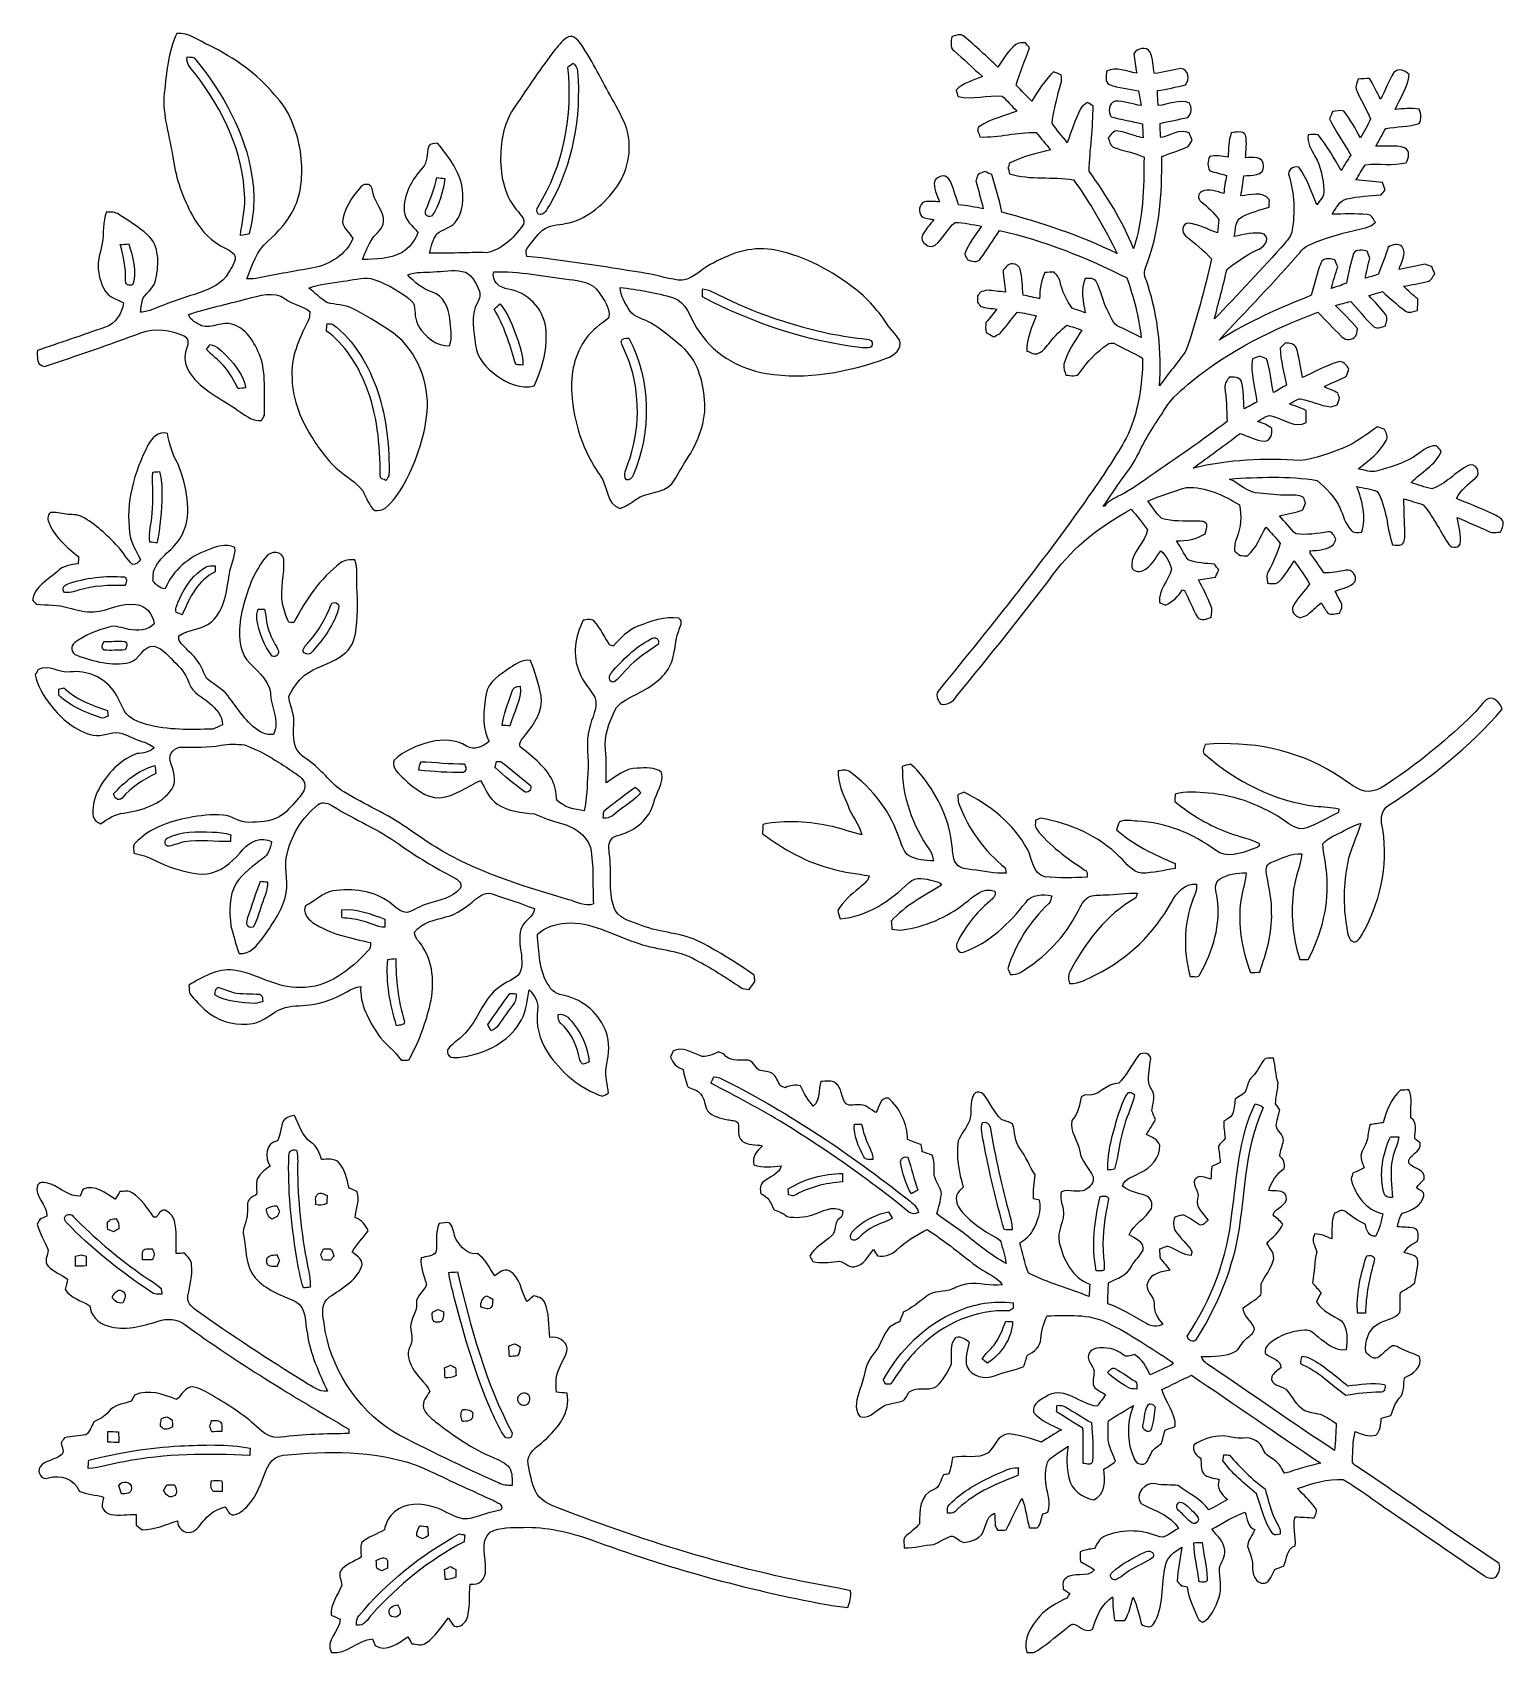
# Model space of a CAD drawing. Header units: centimetres. Extents: x -12.1 to 12.1, y -13.3 to 13.3.
import ezdxf

# ---------------------------------------------------------------- set-up
doc = ezdxf.new("R2010")
doc.units = ezdxf.units.CM
doc.header["$MEASUREMENT"] = 0
doc.layers.add('Camada 1', color=7, linetype='Continuous')

msp = doc.modelspace()

# ---------------------------------------------------------------- linework, layer by layer
at = {"layer": 'Camada 1', "color": 156}
for points, knots in [([(-9.71761, 13.32688), (-9.51547, 13.3424), (-9.35389, 13.20235), (-9.17927, 13.12509), (-9.17927, 13.12509), (-8.77393, 12.92965), (-8.39823, 12.66684), (-8.11071, 12.31793), (-8.11071, 12.31793), (-7.86448, 12.06816), (-7.74522, 11.72562), (-7.68419, 11.38731), (-7.68419, 11.38731), (-7.64433, 11.0691), (-7.65033, 10.73079), (-7.79568, 10.43763), (-7.79568, 10.43763), (-7.89552, 10.23196), (-8.05356, 10.06333), (-8.22148, 9.91129), (-8.22148, 9.91129), (-8.40422, 9.75254), (-8.4843, 9.51441), (-8.56438, 9.29357), (-8.56438, 9.29357), (-8.497, 9.29322), (-8.42856, 9.29322), (-8.36189, 9.30839), (-8.36189, 9.30839), (-8.06943, 9.37259), (-7.77346, 9.41881), (-7.47854, 9.47243), (-7.47854, 9.47243), (-7.20266, 9.52464), (-6.93737, 9.69009), (-6.82237, 9.95467), (-6.82237, 9.95467), (-6.87846, 10.04605), (-6.96806, 10.11872), (-6.99487, 10.22561), (-6.99487, 10.22561), (-6.97476, 10.43727), (-6.84847, 10.61966), (-6.71583, 10.77877), (-6.71583, 10.77877), (-6.68231, 10.80805), (-6.64986, 10.86131), (-6.59729, 10.84579), (-6.59729, 10.84579), (-6.51544, 10.8532), (-6.50487, 10.75372), (-6.49005, 10.69586), (-6.49005, 10.69586), (-6.46007, 10.53182), (-6.30765, 10.40835), (-6.32071, 10.23338), (-6.32071, 10.23338), (-6.32178, 10.11061), (-6.44277, 10.04746), (-6.50309, 9.95467), (-6.50309, 9.95467), (-6.57189, 9.84708), (-6.61987, 9.72784), (-6.6675, 9.61001), (-6.6675, 9.61001), (-6.45195, 9.61883), (-6.21805, 9.61319), (-6.02473, 9.72255), (-6.02473, 9.72255), (-5.89633, 9.79557), (-5.80424, 9.92011), (-5.75451, 10.05733), (-5.75451, 10.05733), (-5.8427, 10.16353), (-5.97181, 10.25595), (-5.97887, 10.40694), (-5.97887, 10.40694), (-5.99934, 10.674), (-5.85328, 10.92164), (-5.68147, 11.11497), (-5.68147, 11.11497), (-5.59257, 11.20916), (-5.61162, 11.34921), (-5.58236, 11.46598), (-5.58236, 11.46598), (-5.55412, 11.52525), (-5.48815, 11.51607), (-5.43382, 11.52136), (-5.43382, 11.52136), (-5.26238, 11.31817), (-5.09481, 11.09521), (-5.03378, 10.83168), (-5.03378, 10.83168), (-5.00027, 10.62601), (-5.00167, 10.38754), (-5.14385, 10.22032), (-5.14385, 10.22032), (-5.22111, 10.12613), (-5.35199, 10.10955), (-5.44264, 10.03334), (-5.44264, 10.03334), (-5.50932, 9.93916), (-5.53861, 9.82486), (-5.56648, 9.71408), (-5.56648, 9.71408), (-5.25322, 9.70702), (-4.93994, 9.72996), (-4.62633, 9.7229), (-4.62633, 9.7229), (-4.37868, 9.76876), (-4.18606, 9.96244), (-4.04283, 10.15858), (-4.04283, 10.15858), (-3.96909, 10.23972), (-4.04988, 10.33004), (-4.10457, 10.39213), (-4.10457, 10.39213), (-4.32611, 10.63166), (-4.39914, 10.97068), (-4.39702, 11.28853), (-4.39702, 11.28853), (-4.39137, 11.58169), (-4.33351, 11.88755), (-4.1589, 12.12956), (-4.1589, 12.12956), (-3.94088, 12.44247), (-3.73379, 12.76314), (-3.49815, 13.06265), (-3.49815, 13.06265), (-3.43358, 13.13885), (-3.37114, 13.22246), (-3.28188, 13.27185), (-3.28188, 13.27185), (-3.17994, 13.30465), (-3.11643, 13.20094), (-3.06422, 13.13215), (-3.06422, 13.13215), (-2.8776, 12.8524), (-2.73049, 12.54901), (-2.56611, 12.2562), (-2.56611, 12.2562), (-2.47721, 12.09216), (-2.38195, 11.93058), (-2.31985, 11.75384), (-2.31985, 11.75384), (-2.22496, 11.41024), (-2.30928, 11.03453), (-2.52448, 10.75337), (-2.52448, 10.75337), (-2.72837, 10.49478), (-2.99755, 10.2563), (-3.33304, 10.20056), (-3.33304, 10.20056), (-3.45827, 10.17269), (-3.60398, 10.18327), (-3.70628, 10.09332), (-3.70628, 10.09332), (-3.80612, 10.00478), (-3.88443, 9.89541), (-3.96309, 9.78887), (-3.96309, 9.78887), (-3.99308, 9.75324), (-3.96558, 9.70421), (-3.96628, 9.66293), (-3.96628, 9.66293), (-3.33516, 9.59449), (-2.70651, 9.49606), (-2.07926, 9.39518), (-2.07926, 9.39518), (-1.87819, 9.36483), (-1.68239, 9.30592), (-1.48201, 9.27135), (-1.48201, 9.27135), (-1.26858, 9.25195), (-1.12218, 9.43222), (-0.95144, 9.52676), (-0.95144, 9.52676), (-0.64769, 9.69926), (-0.29457, 9.83368), (0.05997, 9.77441), (0.05997, 9.77441), (0.5341, 9.6968), (0.97048, 9.46714), (1.35395, 9.18491), (1.35395, 9.18491), (1.59244, 9.01734), (1.78893, 8.79722), (1.95014, 8.55591), (1.95014, 8.55591), (2.01012, 8.45961), (2.09267, 8.38094), (2.159, 8.28957), (2.159, 8.28957), (2.21543, 8.14598), (2.06728, 8.02886), (1.94592, 7.98829), (1.94592, 7.98829), (1.31726, 7.76145), (0.63324, 7.62387), (-0.03315, 7.73959), (-0.03315, 7.73959), (-0.49671, 7.81543), (-0.93274, 8.08177), (-1.17474, 8.48959), (-1.17474, 8.48959), (-1.28658, 8.66245), (-1.3416, 8.90728), (-1.55716, 8.98313), (-1.55716, 8.98313), (-1.84291, 9.06533), (-2.13783, 9.11647), (-2.43275, 9.15211), (-2.43275, 9.15211), (-2.42429, 9.01029), (-2.34456, 8.88682), (-2.27188, 8.76935), (-2.27188, 8.76935), (-2.19674, 8.65081), (-2.0447, 8.6374), (-1.9325, 8.57144), (-1.9325, 8.57144), (-1.74554, 8.46242), (-1.58433, 8.31567), (-1.41639, 8.1802), (-1.41639, 8.1802), (-1.1624, 7.96431), (-1.0735, 7.62282), (-1.04315, 7.30391), (-1.04315, 7.30391), (-1.01211, 6.95006), (-1.15217, 6.60788), (-1.34126, 6.31647), (-1.34126, 6.31647), (-1.42733, 6.18949), (-1.49048, 6.04767), (-1.58433, 5.92632), (-1.58433, 5.92632), (-1.73601, 5.75203), (-2.0006, 5.80284), (-2.17416, 5.6649), (-2.17416, 5.6649), (-2.2539, 5.60492), (-2.34032, 5.55378), (-2.43487, 5.52062), (-2.43487, 5.52062), (-2.66982, 5.59576), (-2.62924, 5.89173), (-2.75978, 6.05966), (-2.75978, 6.05966), (-3.04165, 6.45371), (-3.19439, 6.92996), (-3.22791, 7.41115), (-3.22791, 7.41115), (-3.24801, 7.72724), (-3.18416, 8.06097), (-2.98979, 8.31779), (-2.98979, 8.31779), (-2.89382, 8.45326), (-2.75519, 8.5492), (-2.62149, 8.64446), (-2.62149, 8.64446), (-2.58585, 8.80779), (-2.69945, 8.94362), (-2.77988, 9.07308), (-2.77988, 9.07308), (-2.88607, 9.23607), (-3.09527, 9.26358), (-3.27235, 9.28299), (-3.27235, 9.28299), (-3.68406, 9.33097), (-4.09363, 9.42551), (-4.5099, 9.40716), (-4.5099, 9.40716), (-4.55365, 9.25617), (-4.40725, 9.14047), (-4.27177, 9.12318), (-4.27177, 9.12318), (-3.95817, 9.07873), (-3.69817, 8.80744), (-3.65441, 8.49595), (-3.65441, 8.49595), (-3.61526, 8.16574), (-3.70628, 7.83378), (-3.84493, 7.53638), (-3.84493, 7.53638), (-4.06681, 7.47642), (-4.28871, 7.57555), (-4.46405, 7.70678), (-4.46405, 7.70678), (-4.6295, 7.8246), (-4.78542, 7.99182), (-4.808, 8.20243), (-4.808, 8.20243), (-4.8334, 8.43386), (-4.89549, 8.68644), (-4.77555, 8.90269), (-4.77555, 8.90269), (-4.7392, 8.96654), (-4.71874, 9.04346), (-4.75333, 9.11295), (-4.75333, 9.11295), (-4.808, 9.23712), (-4.87644, 9.39023), (-5.02567, 9.41634), (-5.02567, 9.41634), (-5.18407, 9.44738), (-5.34528, 9.41422), (-5.50438, 9.40822), (-5.50438, 9.40822), (-5.64479, 9.39834), (-5.79013, 9.41211), (-5.92313, 9.35707), (-5.92313, 9.35707), (-5.8106, 9.23572), (-5.67867, 9.12636), (-5.51814, 9.0752), (-5.51814, 9.0752), (-5.33646, 9.01594), (-5.24932, 8.81591), (-5.22993, 8.63952), (-5.22993, 8.63952), (-5.21723, 8.49171), (-5.18617, 8.33825), (-5.23346, 8.19361), (-5.23346, 8.19361), (-5.45217, 8.17738), (-5.63633, 8.34143), (-5.74321, 8.51675), (-5.74321, 8.51675), (-5.80777, 8.61942), (-5.80073, 8.74289), (-5.81447, 8.85825), (-5.81447, 8.85825), (-5.83671, 8.91575), (-5.8868, 8.9535), (-5.93372, 8.99018), (-5.93372, 8.99018), (-6.11363, 9.12459), (-6.31472, 9.23254), (-6.52921, 9.29993), (-6.52921, 9.29993), (-6.68231, 9.31791), (-6.83436, 9.27029), (-6.98605, 9.25547), (-6.98605, 9.25547), (-7.17373, 9.2216), (-7.36881, 9.21561), (-7.54661, 9.14152), (-7.54661, 9.14152), (-7.44748, 9.06321), (-7.35824, 8.97008), (-7.24923, 8.90446), (-7.24923, 8.90446), (-7.112, 8.86036), (-6.95995, 8.87306), (-6.82871, 8.80533), (-6.82871, 8.80533), (-6.62235, 8.69984), (-6.42584, 8.57462), (-6.22935, 8.4515), (-6.22935, 8.4515), (-5.81342, 8.18338), (-5.59505, 7.68066), (-5.59752, 7.19632), (-5.59752, 7.19632), (-5.62292, 6.75323), (-5.7665, 6.32213), (-5.9757, 5.93302), (-5.9757, 5.93302), (-6.06107, 5.78272), (-6.15879, 5.63386), (-6.29462, 5.52379), (-6.29462, 5.52379), (-6.34293, 5.48428), (-6.4082, 5.49205), (-6.4657, 5.48462), (-6.4657, 5.48462), (-6.56061, 5.56965), (-6.60118, 5.691), (-6.65621, 5.80143), (-6.65621, 5.80143), (-6.76239, 5.95347), (-6.93454, 6.03673), (-7.06931, 6.15914), (-7.06931, 6.15914), (-7.24853, 6.31225), (-7.38222, 6.5084), (-7.50817, 6.70524), (-7.50817, 6.70524), (-7.7022, 7.00899), (-7.82813, 7.36353), (-7.8253, 7.72688), (-7.8253, 7.72688), (-7.83836, 8.05673), (-7.67537, 8.35589), (-7.54097, 8.64622), (-7.54097, 8.64622), (-7.53816, 8.67375), (-7.53251, 8.72912), (-7.52968, 8.75665), (-7.52968, 8.75665), (-7.6514, 8.85295), (-7.81368, 8.86918), (-7.93608, 8.96479), (-7.93608, 8.96479), (-8.12482, 9.10025), (-8.36259, 9.01523), (-8.5658, 8.96584), (-8.5658, 8.96584), (-8.88541, 8.87659), (-9.21208, 8.81097), (-9.52747, 8.70691), (-9.52747, 8.70691), (-9.49184, 8.61165), (-9.39411, 8.56368), (-9.30909, 8.52064), (-9.30909, 8.52064), (-9.13765, 8.47124), (-8.96796, 8.60212), (-8.79581, 8.54251), (-8.79581, 8.54251), (-8.54392, 8.46348), (-8.41798, 8.20208), (-8.32979, 7.97383), (-8.32979, 7.97383), (-8.249, 7.67537), (-8.28992, 7.36035), (-8.27511, 7.05414), (-8.27511, 7.05414), (-8.2878, 7.03262), (-8.31285, 6.98887), (-8.32555, 6.96736), (-8.32555, 6.96736), (-8.45784, 6.94372), (-8.56615, 7.03333), (-8.66916, 7.1014), (-8.66916, 7.1014), (-8.93339, 7.29509), (-9.25195, 7.42421), (-9.45868, 7.68809), (-9.45868, 7.68809), (-9.55534, 7.80379), (-9.61777, 7.96042), (-9.56945, 8.11035), (-9.56945, 8.11035), (-9.53593, 8.18761), (-9.49995, 8.31108), (-9.59838, 8.35554), (-9.59838, 8.35554), (-9.81639, 8.4589), (-10.07709, 8.491), (-10.30639, 8.40493), (-10.30639, 8.40493), (-10.83063, 8.20842), (-11.36191, 8.03204), (-11.89108, 7.85035), (-11.89108, 7.85035), (-11.91365, 7.86095), (-11.95916, 7.88246), (-11.98174, 7.89305), (-11.98174, 7.89305), (-12.00819, 7.96501), (-12.01949, 8.04086), (-12.00855, 8.11671), (-12.00855, 8.11671), (-11.63673, 8.24052), (-11.26701, 8.37035), (-10.89659, 8.497), (-10.89659, 8.497), (-10.72444, 8.55098), (-10.61861, 8.72666), (-10.59391, 8.89705), (-10.59391, 8.89705), (-10.67611, 8.9542), (-10.7837, 8.96796), (-10.8532, 9.0438), (-10.8532, 9.0438), (-10.95551, 9.15458), (-10.99185, 9.30909), (-11.00737, 9.45479), (-11.00737, 9.45479), (-11.02501, 9.59943), (-10.9661, 9.73631), (-10.94563, 9.87671), (-10.94563, 9.87671), (-10.91141, 10.04746), (-10.93787, 10.22667), (-10.87508, 10.39177), (-10.87508, 10.39177), (-10.80487, 10.39001), (-10.73008, 10.39354), (-10.67011, 10.35015), (-10.67011, 10.35015), (-10.50643, 10.25066), (-10.34768, 10.14095), (-10.19986, 10.01888), (-10.19986, 10.01888), (-9.99807, 9.83791), (-10.00971, 9.53558), (-10.05945, 9.29181), (-10.05945, 9.29181), (-10.07956, 9.15811), (-10.1988, 9.08155), (-10.27182, 8.9789), (-10.27182, 8.9789), (-10.29793, 8.9034), (-10.30323, 8.82297), (-10.3131, 8.74394), (-10.3131, 8.74394), (-10.24255, 8.75276), (-10.17129, 8.76476), (-10.10602, 8.79404), (-10.10602, 8.79404), (-9.85872, 8.89881), (-9.60331, 8.98066), (-9.34825, 9.06356), (-9.34825, 9.06356), (-9.16269, 9.12671), (-8.96479, 9.21561), (-8.86777, 9.39694), (-8.86777, 9.39694), (-8.82297, 9.48972), (-8.7196, 9.5885), (-8.77252, 9.69785), (-8.77252, 9.69785), (-8.84272, 9.76559), (-8.93692, 9.79734), (-9.0177, 9.84884), (-9.0177, 9.84884), (-9.20997, 9.96209), (-9.35389, 10.14165), (-9.46079, 10.33462), (-9.46079, 10.33462), (-9.61812, 10.62319), (-9.72961, 10.93681), (-9.77793, 11.26243), (-9.77793, 11.26243), (-9.82839, 11.62367), (-9.96103, 11.97715), (-9.92258, 12.34616), (-9.92258, 12.34616), (-9.8873, 12.67741), (-9.86296, 13.02208), (-9.71761, 13.32688)], [0, 0, 0, 0, 0.00729927, 0.00729927, 0.00729927, 0.00729927, 0.01459854, 0.01459854, 0.01459854, 0.01459854, 0.02189781, 0.02189781, 0.02189781, 0.02189781, 0.02919708, 0.02919708, 0.02919708, 0.02919708, 0.03649635, 0.03649635, 0.03649635, 0.03649635, 0.04379562, 0.04379562, 0.04379562, 0.04379562, 0.05109489, 0.05109489, 0.05109489, 0.05109489, 0.05839416, 0.05839416, 0.05839416, 0.05839416, 0.06569343, 0.06569343, 0.06569343, 0.06569343, 0.0729927, 0.0729927, 0.0729927, 0.0729927, 0.08029197, 0.08029197, 0.08029197, 0.08029197, 0.08759124, 0.08759124, 0.08759124, 0.08759124, 0.09489051, 0.09489051, 0.09489051, 0.09489051, 0.10218978, 0.10218978, 0.10218978, 0.10218978, 0.10948905, 0.10948905, 0.10948905, 0.10948905, 0.11678832, 0.11678832, 0.11678832, 0.11678832, 0.12408759, 0.12408759, 0.12408759, 0.12408759, 0.13138686, 0.13138686, 0.13138686, 0.13138686, 0.13868613, 0.13868613, 0.13868613, 0.13868613, 0.1459854, 0.1459854, 0.1459854, 0.1459854, 0.15328467, 0.15328467, 0.15328467, 0.15328467, 0.16058394, 0.16058394, 0.16058394, 0.16058394, 0.16788321, 0.16788321, 0.16788321, 0.16788321, 0.17518248, 0.17518248, 0.17518248, 0.17518248, 0.18248175, 0.18248175, 0.18248175, 0.18248175, 0.18978102, 0.18978102, 0.18978102, 0.18978102, 0.19708029, 0.19708029, 0.19708029, 0.19708029, 0.20437956, 0.20437956, 0.20437956, 0.20437956, 0.21167883, 0.21167883, 0.21167883, 0.21167883, 0.2189781, 0.2189781, 0.2189781, 0.2189781, 0.22627737, 0.22627737, 0.22627737, 0.22627737, 0.23357664, 0.23357664, 0.23357664, 0.23357664, 0.24087591, 0.24087591, 0.24087591, 0.24087591, 0.24817518, 0.24817518, 0.24817518, 0.24817518, 0.25547445, 0.25547445, 0.25547445, 0.25547445, 0.26277372, 0.26277372, 0.26277372, 0.26277372, 0.27007299, 0.27007299, 0.27007299, 0.27007299, 0.27737226, 0.27737226, 0.27737226, 0.27737226, 0.28467153, 0.28467153, 0.28467153, 0.28467153, 0.2919708, 0.2919708, 0.2919708, 0.2919708, 0.29927007, 0.29927007, 0.29927007, 0.29927007, 0.30656934, 0.30656934, 0.30656934, 0.30656934, 0.31386861, 0.31386861, 0.31386861, 0.31386861, 0.32116788, 0.32116788, 0.32116788, 0.32116788, 0.32846715, 0.32846715, 0.32846715, 0.32846715, 0.33576642, 0.33576642, 0.33576642, 0.33576642, 0.34306569, 0.34306569, 0.34306569, 0.34306569, 0.35036496, 0.35036496, 0.35036496, 0.35036496, 0.35766423, 0.35766423, 0.35766423, 0.35766423, 0.3649635, 0.3649635, 0.3649635, 0.3649635, 0.37226277, 0.37226277, 0.37226277, 0.37226277, 0.37956204, 0.37956204, 0.37956204, 0.37956204, 0.38686131, 0.38686131, 0.38686131, 0.38686131, 0.39416058, 0.39416058, 0.39416058, 0.39416058, 0.40145985, 0.40145985, 0.40145985, 0.40145985, 0.40875912, 0.40875912, 0.40875912, 0.40875912, 0.41605839, 0.41605839, 0.41605839, 0.41605839, 0.42335766, 0.42335766, 0.42335766, 0.42335766, 0.43065693, 0.43065693, 0.43065693, 0.43065693, 0.4379562, 0.4379562, 0.4379562, 0.4379562, 0.44525547, 0.44525547, 0.44525547, 0.44525547, 0.45255474, 0.45255474, 0.45255474, 0.45255474, 0.45985401, 0.45985401, 0.45985401, 0.45985401, 0.46715328, 0.46715328, 0.46715328, 0.46715328, 0.47445255, 0.47445255, 0.47445255, 0.47445255, 0.48175182, 0.48175182, 0.48175182, 0.48175182, 0.48905109, 0.48905109, 0.48905109, 0.48905109, 0.49635036, 0.49635036, 0.49635036, 0.49635036, 0.50364964, 0.50364964, 0.50364964, 0.50364964, 0.51094891, 0.51094891, 0.51094891, 0.51094891, 0.51824818, 0.51824818, 0.51824818, 0.51824818, 0.52554745, 0.52554745, 0.52554745, 0.52554745, 0.53284672, 0.53284672, 0.53284672, 0.53284672, 0.54014599, 0.54014599, 0.54014599, 0.54014599, 0.54744526, 0.54744526, 0.54744526, 0.54744526, 0.55474453, 0.55474453, 0.55474453, 0.55474453, 0.5620438, 0.5620438, 0.5620438, 0.5620438, 0.56934307, 0.56934307, 0.56934307, 0.56934307, 0.57664234, 0.57664234, 0.57664234, 0.57664234, 0.58394161, 0.58394161, 0.58394161, 0.58394161, 0.59124088, 0.59124088, 0.59124088, 0.59124088, 0.59854015, 0.59854015, 0.59854015, 0.59854015, 0.60583942, 0.60583942, 0.60583942, 0.60583942, 0.61313869, 0.61313869, 0.61313869, 0.61313869, 0.62043796, 0.62043796, 0.62043796, 0.62043796, 0.62773723, 0.62773723, 0.62773723, 0.62773723, 0.6350365, 0.6350365, 0.6350365, 0.6350365, 0.64233577, 0.64233577, 0.64233577, 0.64233577, 0.64963504, 0.64963504, 0.64963504, 0.64963504, 0.65693431, 0.65693431, 0.65693431, 0.65693431, 0.66423358, 0.66423358, 0.66423358, 0.66423358, 0.67153285, 0.67153285, 0.67153285, 0.67153285, 0.67883212, 0.67883212, 0.67883212, 0.67883212, 0.68613139, 0.68613139, 0.68613139, 0.68613139, 0.69343066, 0.69343066, 0.69343066, 0.69343066, 0.70072993, 0.70072993, 0.70072993, 0.70072993, 0.7080292, 0.7080292, 0.7080292, 0.7080292, 0.71532847, 0.71532847, 0.71532847, 0.71532847, 0.72262774, 0.72262774, 0.72262774, 0.72262774, 0.72992701, 0.72992701, 0.72992701, 0.72992701, 0.73722628, 0.73722628, 0.73722628, 0.73722628, 0.74452555, 0.74452555, 0.74452555, 0.74452555, 0.75182482, 0.75182482, 0.75182482, 0.75182482, 0.75912409, 0.75912409, 0.75912409, 0.75912409, 0.76642336, 0.76642336, 0.76642336, 0.76642336, 0.77372263, 0.77372263, 0.77372263, 0.77372263, 0.7810219, 0.7810219, 0.7810219, 0.7810219, 0.78832117, 0.78832117, 0.78832117, 0.78832117, 0.79562044, 0.79562044, 0.79562044, 0.79562044, 0.80291971, 0.80291971, 0.80291971, 0.80291971, 0.81021898, 0.81021898, 0.81021898, 0.81021898, 0.81751825, 0.81751825, 0.81751825, 0.81751825, 0.82481752, 0.82481752, 0.82481752, 0.82481752, 0.83211679, 0.83211679, 0.83211679, 0.83211679, 0.83941606, 0.83941606, 0.83941606, 0.83941606, 0.84671533, 0.84671533, 0.84671533, 0.84671533, 0.8540146, 0.8540146, 0.8540146, 0.8540146, 0.86131387, 0.86131387, 0.86131387, 0.86131387, 0.86861314, 0.86861314, 0.86861314, 0.86861314, 0.87591241, 0.87591241, 0.87591241, 0.87591241, 0.88321168, 0.88321168, 0.88321168, 0.88321168, 0.89051095, 0.89051095, 0.89051095, 0.89051095, 0.89781022, 0.89781022, 0.89781022, 0.89781022, 0.90510949, 0.90510949, 0.90510949, 0.90510949, 0.91240876, 0.91240876, 0.91240876, 0.91240876, 0.91970803, 0.91970803, 0.91970803, 0.91970803, 0.9270073, 0.9270073, 0.9270073, 0.9270073, 0.93430657, 0.93430657, 0.93430657, 0.93430657, 0.94160584, 0.94160584, 0.94160584, 0.94160584, 0.94890511, 0.94890511, 0.94890511, 0.94890511, 0.95620438, 0.95620438, 0.95620438, 0.95620438, 0.96350365, 0.96350365, 0.96350365, 0.96350365, 0.97080292, 0.97080292, 0.97080292, 0.97080292, 0.97810219, 0.97810219, 0.97810219, 0.97810219, 0.98540146, 0.98540146, 0.98540146, 0.98540146, 1, 1, 1, 1]), ([(3.01837, 13.2722), (3.08363, 13.29055), (3.15948, 13.33182), (3.21944, 13.27608), (3.21944, 13.27608), (3.41171, 13.11733), (3.59445, 12.94623), (3.77401, 12.77302), (3.77401, 12.77302), (3.86257, 12.90284), (3.9437, 13.04466), (4.07034, 13.14167), (4.07034, 13.14167), (4.11444, 13.17978), (4.17442, 13.16672), (4.22804, 13.17096), (4.22804, 13.17096), (4.24532, 13.15014), (4.27989, 13.10816), (4.29718, 13.08734), (4.29718, 13.08734), (4.22205, 12.88344), (4.13349, 12.68448), (4.07634, 12.47386), (4.07634, 12.47386), (4.16065, 12.38497), (4.24673, 12.29783), (4.33422, 12.21175), (4.33422, 12.21175), (4.43123, 12.38603), (4.54659, 12.55077), (4.687, 12.6933), (4.687, 12.6933), (4.73039, 12.67988), (4.77307, 12.66401), (4.81471, 12.64461), (4.81471, 12.64461), (4.84187, 12.54407), (4.79178, 12.44564), (4.76885, 12.34934), (4.76885, 12.34934), (4.72722, 12.18458), (4.68665, 12.01842), (4.66583, 11.8498), (4.66583, 11.8498), (4.73957, 11.73585), (4.83975, 11.64131), (4.9163, 11.52877), (4.9163, 11.52877), (4.98298, 11.71645), (5.04225, 11.90837), (5.13467, 12.08546), (5.13467, 12.08546), (5.1583, 12.13449), (5.20841, 12.1613), (5.24968, 12.19376), (5.24968, 12.19376), (5.2719, 12.17859), (5.31671, 12.1479), (5.33893, 12.13237), (5.33893, 12.13237), (5.34458, 11.77536), (5.2825, 11.42047), (5.27614, 11.06275), (5.27614, 11.06275), (5.558, 10.6627), (5.82648, 10.24501), (6.00497, 9.78746), (6.00497, 9.78746), (6.16691, 10.27041), (6.17361, 10.789), (6.17714, 11.29276), (6.17714, 11.29276), (6.01627, 11.37038), (5.8353, 11.39083), (5.6709, 11.45822), (5.6709, 11.45822), (5.61516, 11.48785), (5.61199, 11.55981), (5.58623, 11.61062), (5.58623, 11.61062), (5.63279, 11.65683), (5.66878, 11.73868), (5.74852, 11.72139), (5.74852, 11.72139), (5.84658, 11.70516), (5.94077, 11.672), (6.03603, 11.64343), (6.03603, 11.64343), (6.07694, 11.63178), (6.11857, 11.62084), (6.16055, 11.60992), (6.16055, 11.60992), (6.15772, 11.68752), (6.1549, 11.76513), (6.15209, 11.84275), (6.15209, 11.84275), (5.98028, 11.87943), (5.80743, 11.91153), (5.63703, 11.95317), (5.63703, 11.95317), (5.58906, 12.04665), (5.58482, 12.1793), (5.70583, 12.21422), (5.70583, 12.21422), (5.8487, 12.21387), (5.98664, 12.16166), (6.12775, 12.14084), (6.12775, 12.14084), (6.11611, 12.22269), (6.1027, 12.30418), (6.08682, 12.38532), (6.08682, 12.38532), (5.92632, 12.41178), (5.76226, 12.43083), (5.60882, 12.48515), (5.60882, 12.48515), (5.52803, 12.53207), (5.55659, 12.62873), (5.56153, 12.70458), (5.56153, 12.70458), (5.71923, 12.79525), (5.8928, 12.69188), (6.05683, 12.67566), (6.05683, 12.67566), (6.0399, 12.78008), (6.02051, 12.88415), (6.0092, 12.98963), (6.0092, 12.98963), (6.06036, 13.08558), (6.21558, 13.12192), (6.27768, 13.0182), (6.27768, 13.0182), (6.32319, 12.90813), (6.32777, 12.78466), (6.34683, 12.66754), (6.34683, 12.66754), (6.49252, 12.68518), (6.63363, 12.72822), (6.77862, 12.75009), (6.77862, 12.75009), (6.91761, 12.73033), (6.93384, 12.57405), (6.8587, 12.47916), (6.8587, 12.47916), (6.70489, 12.446), (6.55214, 12.40754), (6.39655, 12.38566), (6.39655, 12.38566), (6.39974, 12.30383), (6.40503, 12.22162), (6.41066, 12.13979), (6.41066, 12.13979), (6.58035, 12.1539), (6.75075, 12.2502), (6.91938, 12.18599), (6.91938, 12.18599), (6.97052, 12.10239), (6.95854, 12.01737), (6.89539, 11.94435), (6.89539, 11.94435), (6.74334, 11.91224), (6.59129, 11.88191), (6.4396, 11.84839), (6.4396, 11.84839), (6.44313, 11.77007), (6.44666, 11.69175), (6.45054, 11.61344), (6.45054, 11.61344), (6.60752, 11.64131), (6.76063, 11.76513), (6.92114, 11.69246), (6.92114, 11.69246), (6.93596, 11.65013), (6.95147, 11.60815), (6.96736, 11.56616), (6.96736, 11.56616), (6.93666, 11.52525), (6.91902, 11.46598), (6.86576, 11.44905), (6.86576, 11.44905), (6.73488, 11.39613), (6.59977, 11.3545), (6.46782, 11.30405), (6.46782, 11.30405), (6.47559, 10.68598), (6.43254, 10.05098), (6.20041, 9.47137), (6.20041, 9.47137), (6.15526, 9.38001), (6.21347, 9.28616), (6.2371, 9.19762), (6.2371, 9.19762), (6.41419, 8.66245), (6.46677, 8.09483), (6.43042, 7.53392), (6.43042, 7.53392), (6.56978, 7.73606), (6.7391, 7.91703), (6.87175, 8.1227), (6.87175, 8.1227), (7.04003, 8.61236), (7.17091, 9.11506), (7.28556, 9.62025), (7.28556, 9.62025), (7.15926, 9.76418), (7.00651, 9.87954), (6.86011, 10.00125), (6.86011, 10.00125), (6.78356, 10.05134), (6.80225, 10.21749), (6.91056, 10.20867), (6.91056, 10.20867), (7.07672, 10.18575), (7.22665, 10.10602), (7.38258, 10.04887), (7.38258, 10.04887), (7.38998, 10.12224), (7.3981, 10.19527), (7.4048, 10.26865), (7.4048, 10.26865), (7.32579, 10.38506), (7.21747, 10.47432), (7.1127, 10.56604), (7.1127, 10.56604), (7.05484, 10.6045), (7.06261, 10.70151), (7.12786, 10.72727), (7.12786, 10.72727), (7.24252, 10.78406), (7.37305, 10.73008), (7.487, 10.69551), (7.487, 10.69551), (7.49899, 10.79464), (7.51416, 10.89377), (7.53215, 10.99219), (7.53215, 10.99219), (7.44007, 11.01689), (7.34835, 11.04088), (7.25733, 11.06769), (7.25733, 11.06769), (7.21747, 11.14495), (7.22029, 11.22609), (7.25594, 11.3044), (7.25594, 11.3044), (7.35753, 11.32204), (7.45983, 11.31076), (7.56072, 11.29312), (7.56072, 11.29312), (7.56391, 11.42682), (7.56496, 11.56299), (7.61152, 11.69034), (7.61152, 11.69034), (7.68914, 11.70375), (7.78932, 11.73056), (7.84647, 11.65754), (7.84647, 11.65754), (7.87082, 11.533), (7.85106, 11.4053), (7.84577, 11.28006), (7.84577, 11.28006), (7.95406, 11.29312), (8.15128, 11.31005), (8.1421, 11.14742), (8.1421, 11.14742), (8.15021, 10.97562), (7.93396, 11.00137), (7.81826, 10.98373), (7.81826, 10.98373), (7.8045, 10.87508), (7.78615, 10.76713), (7.76922, 10.65917), (7.76922, 10.65917), (7.92056, 10.6687), (8.12305, 10.73925), (8.23489, 10.5992), (8.23489, 10.5992), (8.23877, 10.55758), (8.23453, 10.5156), (8.23312, 10.47362), (8.23312, 10.47362), (8.08355, 10.42211), (7.92726, 10.38577), (7.78722, 10.31063), (7.78722, 10.31063), (7.66268, 10.25842), (7.68879, 10.09791), (7.66092, 9.9896), (7.66092, 9.9896), (7.82072, 10.02136), (7.98653, 10.07109), (8.14987, 10.02982), (8.14987, 10.02982), (8.26416, 9.93104), (8.13223, 9.79663), (8.0271, 9.76453), (8.0271, 9.76453), (7.85001, 9.68587), (7.69725, 9.56627), (7.54097, 9.45409), (7.54097, 9.45409), (7.47959, 9.17927), (7.40056, 8.90869), (7.33565, 8.63458), (7.33565, 8.63458), (7.72829, 9.04521), (8.11847, 9.45832), (8.49488, 9.88341), (8.49488, 9.88341), (8.54779, 9.94339), (8.60036, 10.00865), (8.60918, 10.09085), (8.60918, 10.09085), (8.6614, 10.38612), (8.64588, 10.69374), (8.56192, 10.98161), (8.56192, 10.98161), (8.52311, 11.08427), (8.62787, 11.14813), (8.71889, 11.13049), (8.71889, 11.13049), (8.85684, 10.94422), (8.92844, 10.72268), (9.01805, 10.51136), (9.01805, 10.51136), (9.06392, 10.58439), (9.14541, 10.65035), (9.13165, 10.74525), (9.13165, 10.74525), (9.12106, 10.94034), (9.08402, 11.13931), (8.98666, 11.31111), (8.98666, 11.31111), (8.9288, 11.42047), (8.84765, 11.53089), (8.87448, 11.66213), (8.87448, 11.66213), (8.92844, 11.66142), (8.9863, 11.67765), (9.03886, 11.65824), (9.03886, 11.65824), (9.1902, 11.48221), (9.29745, 11.27372), (9.4174, 11.07545), (9.4174, 11.07545), (9.46714, 11.16117), (9.52041, 11.24514), (9.57579, 11.32733), (9.57579, 11.32733), (9.45868, 11.52489), (9.32956, 11.71539), (9.22548, 11.92035), (9.22548, 11.92035), (9.23819, 11.95175), (9.26287, 12.01384), (9.27522, 12.04488), (9.27522, 12.04488), (9.3352, 12.05123), (9.39765, 12.06887), (9.45797, 12.04948), (9.45797, 12.04948), (9.57192, 11.91789), (9.64671, 11.75843), (9.73666, 11.61062), (9.73666, 11.61062), (9.78992, 11.71469), (9.85414, 11.81347), (9.89753, 11.92247), (9.89753, 11.92247), (9.83368, 12.09075), (9.73067, 12.24103), (9.66576, 12.4086), (9.66576, 12.4086), (9.64247, 12.46399), (9.68233, 12.51866), (9.69362, 12.57229), (9.69362, 12.57229), (9.75642, 12.58111), (9.82027, 12.58534), (9.88413, 12.58358), (9.88413, 12.58358), (9.95079, 12.47493), (10.00936, 12.36097), (10.06016, 12.24386), (10.06016, 12.24386), (10.14377, 12.38532), (10.19527, 12.54372), (10.28135, 12.68306), (10.28135, 12.68306), (10.35332, 12.76808), (10.47043, 12.71551), (10.53535, 12.64955), (10.53535, 12.64955), (10.51701, 12.43999), (10.38224, 12.26502), (10.30252, 12.07558), (10.30252, 12.07558), (10.43445, 12.08792), (10.56922, 12.10768), (10.70081, 12.07946), (10.70081, 12.07946), (10.73255, 12.0022), (10.73502, 11.92212), (10.70115, 11.84521), (10.70115, 11.84521), (10.52194, 11.79124), (10.33356, 11.79476), (10.15011, 11.76513), (10.15011, 11.76513), (10.09614, 11.66777), (10.04181, 11.57075), (9.98677, 11.47409), (9.98677, 11.47409), (10.1427, 11.46104), (10.30922, 11.50161), (10.4581, 11.4441), (10.4581, 11.4441), (10.55687, 11.39719), (10.52934, 11.27971), (10.48737, 11.2014), (10.48737, 11.2014), (10.26724, 11.1506), (10.0404, 11.19187), (9.81816, 11.16929), (9.81816, 11.16929), (9.75571, 11.09168), (9.71091, 11.00172), (9.65834, 10.91776), (9.65834, 10.91776), (9.80475, 10.90717), (9.95045, 10.89095), (10.0965, 10.87402), (10.0965, 10.87402), (10.11096, 10.8338), (10.12577, 10.79394), (10.14095, 10.75372), (10.14095, 10.75372), (10.11802, 10.72727), (10.09509, 10.70081), (10.07251, 10.67435), (10.07251, 10.67435), (9.88342, 10.6627), (9.69327, 10.64789), (9.50841, 10.60626), (9.50841, 10.60626), (9.38213, 10.58333), (9.33838, 10.44575), (9.26747, 10.35685), (9.26747, 10.35685), (9.45973, 10.3579), (9.6527, 10.36672), (9.84462, 10.34944), (9.84462, 10.34944), (9.9187, 10.35367), (9.94445, 10.27182), (9.97832, 10.22279), (9.97832, 10.22279), (9.88625, 10.1293), (9.75077, 10.11907), (9.63083, 10.08661), (9.63083, 10.08661), (9.38423, 10.03087), (9.13977, 9.96173), (8.90834, 9.85943), (8.90834, 9.85943), (8.84449, 9.83332), (8.79086, 9.78923), (8.74676, 9.73701), (8.74676, 9.73701), (8.32026, 9.23643), (7.85495, 8.77111), (7.41079, 8.2864), (7.41079, 8.2864), (7.88846, 8.58519), (8.40386, 8.81486), (8.92598, 9.02299), (8.92598, 9.02299), (8.96443, 9.17856), (9.01206, 9.33167), (9.05756, 9.48513), (9.05756, 9.48513), (9.07308, 9.52887), (9.08473, 9.57897), (9.12495, 9.6079), (9.12495, 9.6079), (9.18491, 9.63824), (9.25159, 9.61672), (9.31403, 9.60684), (9.31403, 9.60684), (9.32885, 9.56874), (9.34366, 9.53064), (9.35918, 9.49254), (9.35918, 9.49254), (9.32285, 9.37401), (9.28792, 9.25512), (9.25371, 9.13623), (9.25371, 9.13623), (9.33732, 9.16057), (9.42092, 9.18774), (9.5017, 9.22196), (9.5017, 9.22196), (9.53664, 9.38565), (9.56556, 9.55216), (9.62094, 9.7102), (9.62094, 9.7102), (9.66857, 9.79028), (9.77087, 9.76065), (9.84566, 9.74725), (9.84566, 9.74725), (9.85906, 9.70879), (9.87283, 9.67034), (9.88694, 9.63153), (9.88694, 9.63153), (9.86084, 9.52287), (9.83368, 9.41422), (9.81251, 9.30416), (9.81251, 9.30416), (9.88342, 9.32391), (9.95432, 9.34402), (10.02488, 9.36589), (10.02488, 9.36589), (10.07921, 9.51547), (10.1427, 9.66187), (10.19174, 9.81356), (10.19174, 9.81356), (10.26018, 9.85308), (10.35473, 9.89083), (10.41858, 9.82027), (10.41858, 9.82027), (10.50819, 9.70138), (10.39388, 9.56662), (10.3692, 9.44491), (10.3692, 9.44491), (10.51065, 9.47666), (10.65354, 9.50277), (10.7957, 9.53381), (10.7957, 9.53381), (10.83132, 9.52005), (10.86731, 9.50665), (10.904, 9.49325), (10.904, 9.49325), (10.92093, 9.45479), (10.93786, 9.41598), (10.95587, 9.37754), (10.95587, 9.37754), (10.91917, 9.33203), (10.898, 9.26112), (10.83344, 9.24947), (10.83344, 9.24947), (10.70397, 9.21667), (10.57168, 9.19691), (10.44081, 9.17081), (10.44081, 9.17081), (10.5156, 9.09778), (10.5939, 9.02863), (10.67611, 8.96372), (10.67611, 8.96372), (10.67717, 8.90023), (10.67505, 8.83673), (10.67082, 8.77322), (10.67082, 8.77322), (10.60238, 8.76018), (10.52159, 8.71537), (10.46091, 8.77147), (10.46091, 8.77147), (10.33392, 8.86988), (10.21432, 8.97713), (10.09402, 9.08332), (10.09402, 9.08332), (10.01959, 9.0611), (9.94516, 9.03993), (9.87107, 9.0177), (9.87107, 9.0177), (9.96421, 8.91292), (10.06827, 8.81661), (10.14976, 8.70196), (10.14976, 8.70196), (10.1921, 8.64622), (10.15223, 8.57919), (10.14306, 8.51923), (10.14306, 8.51923), (10.07392, 8.50335), (9.98819, 8.45537), (9.9321, 8.52382), (9.9321, 8.52382), (9.8051, 8.64975), (9.69573, 8.79228), (9.57297, 8.92245), (9.57297, 8.92245), (9.48901, 8.90305), (9.40681, 8.87835), (9.32427, 8.85436), (9.32427, 8.85436), (9.44667, 8.73054), (9.57192, 8.60918), (9.68728, 8.47831), (9.68728, 8.47831), (9.67634, 8.42644), (9.67739, 8.36365), (9.63259, 8.32696), (9.63259, 8.32696), (9.56663, 8.2758), (9.46396, 8.29027), (9.41246, 8.35483), (9.41246, 8.35483), (9.28441, 8.48395), (9.16199, 8.618), (9.03323, 8.74571), (9.03323, 8.74571), (8.29486, 8.46737), (7.57624, 8.11141), (6.9617, 7.61047), (6.9617, 7.61047), (6.80191, 7.47606), (6.63468, 7.34165), (6.52497, 7.16068), (6.52497, 7.16068), (6.37117, 6.92219), (6.21135, 6.68619), (6.08965, 6.42937), (6.08965, 6.42937), (6.01627, 6.27556), (5.91784, 6.1355), (5.81306, 6.0018), (5.81306, 6.0018), (5.70123, 5.85786), (5.61939, 5.69277), (5.49909, 5.55554), (5.49909, 5.55554), (5.50579, 5.55554), (5.51885, 5.5559), (5.5252, 5.5559), (5.5252, 5.5559), (5.59082, 5.64515), (5.69524, 5.68783), (5.78943, 5.73899), (5.78943, 5.73899), (5.96547, 5.82612), (6.12245, 5.94501), (6.2858, 6.05367), (6.2858, 6.05367), (6.70984, 6.34434), (7.13139, 6.63821), (7.54097, 6.94937), (7.54097, 6.94937), (7.54167, 7.13809), (7.52298, 7.32579), (7.5071, 7.51346), (7.5071, 7.51346), (7.49511, 7.57765), (7.54486, 7.62599), (7.57449, 7.67608), (7.57449, 7.67608), (7.6475, 7.67608), (7.73994, 7.68738), (7.77662, 7.60659), (7.77662, 7.60659), (7.8225, 7.46159), (7.80979, 7.30673), (7.82072, 7.15644), (7.82072, 7.15644), (7.89057, 7.19242), (7.95937, 7.23018), (8.02957, 7.26651), (8.02957, 7.26651), (8.0077, 7.50288), (7.92056, 7.73711), (7.95937, 7.97594), (7.95937, 7.97594), (7.99889, 7.99147), (8.03839, 8.00699), (8.0779, 8.02286), (8.0779, 8.02286), (8.11564, 8.00805), (8.15374, 7.99324), (8.19219, 7.97841), (8.19219, 7.97841), (8.25465, 7.79921), (8.25605, 7.60589), (8.30438, 7.4228), (8.30438, 7.4228), (8.37494, 7.46512), (8.4469, 7.50569), (8.51923, 7.54627), (8.51923, 7.54627), (8.48218, 7.74805), (8.42044, 7.94737), (8.41199, 8.1534), (8.41199, 8.1534), (8.44125, 8.18197), (8.47054, 8.21055), (8.49982, 8.23948), (8.49982, 8.23948), (8.56755, 8.23559), (8.65152, 8.22924), (8.68186, 8.15657), (8.68186, 8.15657), (8.72949, 7.99817), (8.74676, 7.83271), (8.7817, 7.6715), (8.7817, 7.6715), (8.97113, 7.76004), (9.1574, 7.85953), (9.35636, 7.92585), (9.35636, 7.92585), (9.4495, 7.95796), (9.50806, 7.8733), (9.54405, 7.80204), (9.54405, 7.80204), (9.52782, 7.76357), (9.51194, 7.72512), (9.49678, 7.68631), (9.49678, 7.68631), (9.38954, 7.6341), (9.28051, 7.58542), (9.16939, 7.54308), (9.16939, 7.54308), (9.16233, 7.53497), (9.14822, 7.51874), (9.14118, 7.51063), (9.14118, 7.51063), (9.21597, 7.48629), (9.29075, 7.45878), (9.35918, 7.41856), (9.35918, 7.41856), (9.36941, 7.39104), (9.38035, 7.36353), (9.39163, 7.33602), (9.39163, 7.33602), (9.3786, 7.29862), (9.36554, 7.26086), (9.35355, 7.22312), (9.35355, 7.22312), (9.31686, 7.21006), (9.28017, 7.19842), (9.24312, 7.18784), (9.24312, 7.18784), (9.07345, 7.21184), (8.9168, 7.28768), (8.74959, 7.32189), (8.74959, 7.32189), (8.6815, 7.31872), (8.62787, 7.26615), (8.56896, 7.23723), (8.56896, 7.23723), (8.66034, 7.20514), (8.751, 7.17125), (8.83954, 7.13176), (8.83954, 7.13176), (8.84273, 7.06542), (8.84378, 6.9991), (8.84307, 6.93242), (8.84307, 6.93242), (8.66069, 6.83012), (8.48006, 6.98675), (8.30367, 7.03085), (8.30367, 7.03085), (8.20632, 7.08201), (8.12517, 6.98675), (8.04192, 6.94937), (8.04192, 6.94937), (8.12694, 6.92572), (8.20914, 6.89044), (8.27933, 6.83506), (8.27933, 6.83506), (8.28216, 6.7458), (8.26275, 6.63609), (8.15481, 6.62305), (8.15481, 6.62305), (8.01475, 6.64033), (7.88634, 6.70453), (7.75545, 6.75286), (7.75545, 6.75286), (7.50288, 6.5553), (7.239, 6.37329), (6.98253, 6.18136), (6.98253, 6.18136), (7.55931, 6.32142), (8.1601, 6.35175), (8.75064, 6.30519), (8.75064, 6.30519), (8.99512, 6.33976), (9.23113, 6.42443), (9.45902, 6.51791), (9.45902, 6.51791), (9.66328, 6.5994), (9.83261, 6.74122), (10.01535, 6.86011), (10.01535, 6.86011), (10.05451, 6.84494), (10.09402, 6.83012), (10.13424, 6.81567), (10.13424, 6.81567), (10.15434, 6.75815), (10.19315, 6.695), (10.15471, 6.63539), (10.15471, 6.63539), (10.05628, 6.43678), (9.86542, 6.30765), (9.69856, 6.16973), (9.69856, 6.16973), (9.80157, 6.15456), (9.90669, 6.10305), (10.01148, 6.13657), (10.01148, 6.13657), (10.21537, 6.19337), (10.4207, 6.25686), (10.6045, 6.3641), (10.6045, 6.3641), (10.72549, 6.43573), (10.82993, 6.55849), (10.98337, 6.54931), (10.98337, 6.54931), (11.00878, 6.51862), (11.03453, 6.48794), (11.06099, 6.45759), (11.06099, 6.45759), (10.97314, 6.22652), (10.7269, 6.12104), (10.56815, 5.94571), (10.56815, 5.94571), (10.67964, 5.90973), (10.78971, 5.86739), (10.90507, 5.84482), (10.90507, 5.84482), (11.13895, 5.91255), (11.2903, 6.11823), (11.5016, 6.22335), (11.5016, 6.22335), (11.62755, 6.2858), (11.72703, 6.10022), (11.62649, 6.01909), (11.62649, 6.01909), (11.5062, 5.92067), (11.38378, 5.82188), (11.30969, 5.68184), (11.30969, 5.68184), (11.50654, 5.60599), (11.70128, 5.52343), (11.89389, 5.43665), (11.89389, 5.43665), (11.95563, 5.40597), (12.02477, 5.3802), (12.06923, 5.32411), (12.06923, 5.32411), (12.10168, 5.26026), (12.05793, 5.1957), (12.04136, 5.13467), (12.04136, 5.13467), (11.97539, 5.12621), (11.90483, 5.10892), (11.8431, 5.14208), (11.8431, 5.14208), (11.67129, 5.22111), (11.49738, 5.29554), (11.32382, 5.36997), (11.32382, 5.36997), (11.33968, 5.22534), (11.40107, 5.08034), (11.37284, 4.9336), (11.37284, 4.9336), (11.32628, 4.84752), (11.20598, 4.87503), (11.16824, 4.9537), (11.16824, 4.9537), (11.03488, 5.16361), (10.92588, 5.38938), (10.7643, 5.58058), (10.7643, 5.58058), (10.65812, 5.6141), (10.55229, 5.64902), (10.44539, 5.67937), (10.44539, 5.67937), (10.45033, 5.49098), (10.45739, 5.30224), (10.46268, 5.11352), (10.46268, 5.11352), (10.45986, 5.05037), (10.47396, 4.96992), (10.41259, 4.929), (10.41259, 4.929), (10.36425, 4.9022), (10.30851, 4.92018), (10.25771, 4.9223), (10.25771, 4.9223), (10.16528, 5.21194), (10.16916, 5.53402), (10.01077, 5.80036), (10.01077, 5.80036), (9.90141, 5.83881), (9.78675, 5.85645), (9.67422, 5.88081), (9.67422, 5.88081), (9.76205, 5.64373), (9.83721, 5.37562), (9.75113, 5.12726), (9.75113, 5.12726), (9.69327, 5.13221), (9.61743, 5.10611), (9.57896, 5.16395), (9.57896, 5.16395), (9.48443, 5.26308), (9.45337, 5.40066), (9.39799, 5.52167), (9.39799, 5.52167), (9.32003, 5.70723), (9.16834, 5.84622), (9.02441, 5.98099), (9.02441, 5.98099), (8.54674, 6.05613), (8.06097, 6.03708), (7.58048, 6.00357), (7.58048, 6.00357), (7.74522, 5.92737), (7.88175, 5.77179), (8.07366, 5.77108), (8.07366, 5.77108), (8.22747, 5.75839), (8.38059, 5.73156), (8.53581, 5.73792), (8.53581, 5.73792), (8.62434, 5.7418), (8.71677, 5.7425), (8.79827, 5.70123), (8.79827, 5.70123), (8.80921, 5.67019), (8.82085, 5.63879), (8.8325, 5.6074), (8.8325, 5.6074), (8.81768, 5.57035), (8.80251, 5.53332), (8.7884, 5.49592), (8.7884, 5.49592), (8.6621, 5.45287), (8.53122, 5.42536), (8.40069, 5.39784), (8.40069, 5.39784), (8.49312, 5.30189), (8.57284, 5.19394), (8.67092, 5.10363), (8.67092, 5.10363), (8.84872, 5.07646), (9.02582, 5.10998), (9.20114, 5.13503), (9.20114, 5.13503), (9.27559, 5.14984), (9.29745, 5.06341), (9.33062, 5.0158), (9.33062, 5.0158), (9.32108, 4.99356), (9.30205, 4.94875), (9.29252, 4.92653), (9.29252, 4.92653), (9.18138, 4.83941), (9.03746, 4.82811), (8.90164, 4.82528), (8.90164, 4.82528), (8.9034, 4.81507), (8.90693, 4.79531), (8.90869, 4.78508), (8.90869, 4.78508), (8.98489, 4.67959), (9.05615, 4.57059), (9.12917, 4.46298), (9.12917, 4.46298), (9.2523, 4.45805), (9.37331, 4.47993), (9.49359, 4.50497), (9.49359, 4.50497), (9.59131, 4.52578), (9.68728, 4.41466), (9.64494, 4.32152), (9.64494, 4.32152), (9.57014, 4.21781), (9.42728, 4.21111), (9.31898, 4.16065), (9.31898, 4.16065), (9.35355, 4.08975), (9.39095, 4.0192), (9.42869, 3.94935), (9.42869, 3.94935), (9.42869, 3.93135), (9.42798, 3.89536), (9.42764, 3.87772), (9.42764, 3.87772), (9.4174, 3.85833), (9.39694, 3.81952), (9.38671, 3.80012), (9.38671, 3.80012), (9.32497, 3.78882), (9.25759, 3.76802), (9.19868, 3.80047), (9.19868, 3.80047), (9.15351, 3.85092), (9.12566, 3.91337), (9.08719, 3.96804), (9.08719, 3.96804), (9.00747, 3.90525), (8.9355, 3.83292), (8.85825, 3.76731), (8.85825, 3.76731), (8.81944, 3.7532), (8.78063, 3.73909), (8.74253, 3.72463), (8.74253, 3.72463), (8.66034, 3.74967), (8.58519, 3.82057), (8.62717, 3.91337), (8.62717, 3.91337), (8.69843, 4.04812), (8.81167, 4.155), (8.89881, 4.27918), (8.89881, 4.27918), (8.8212, 4.41042), (8.73512, 4.53636), (8.64376, 4.65807), (8.64376, 4.65807), (8.5665, 4.5473), (8.50194, 4.4256), (8.40775, 4.32822), (8.40775, 4.32822), (8.3573, 4.26685), (8.2758, 4.28625), (8.20773, 4.29048), (8.20773, 4.29048), (8.20067, 4.35434), (8.18232, 4.42312), (8.21831, 4.48203), (8.21831, 4.48203), (8.3005, 4.6295), (8.36436, 4.78613), (8.41691, 4.94629), (8.41691, 4.94629), (8.34107, 5.0366), (8.26135, 5.12339), (8.18232, 5.21053), (8.18232, 5.21053), (8.08636, 5.05142), (8.02357, 4.86516), (7.87752, 4.74203), (7.87752, 4.74203), (7.83624, 4.7431), (7.79531, 4.74379), (7.75475, 4.74451), (7.75475, 4.74451), (7.72442, 4.77097), (7.69443, 4.79707), (7.66409, 4.82247), (7.66409, 4.82247), (7.66268, 4.89584), (7.67045, 4.96887), (7.70042, 5.03624), (7.70042, 5.03624), (7.77134, 5.207), (7.78157, 5.39679), (7.7477, 5.57705), (7.7477, 5.57705), (7.48524, 5.74038), (7.19278, 5.87657), (6.87634, 5.86668), (6.87634, 5.86668), (6.6608, 5.7979), (6.44594, 5.72735), (6.2371, 5.6402), (6.2371, 5.6402), (6.31577, 5.54601), (6.37821, 5.43594), (6.46994, 5.35269), (6.46994, 5.35269), (6.64915, 5.30365), (6.83648, 5.31354), (7.02027, 5.31283), (7.02027, 5.31283), (7.08589, 5.30754), (7.16774, 5.32306), (7.21113, 5.26026), (7.21113, 5.26026), (7.21747, 5.20664), (7.19559, 5.15584), (7.18431, 5.10433), (7.18431, 5.10433), (7.04074, 5.01826), (6.87563, 4.98122), (6.70913, 4.98792), (6.70913, 4.98792), (6.77721, 4.88667), (6.83224, 4.7766), (6.90138, 4.67571), (6.90138, 4.67571), (7.03791, 4.61963), (7.18889, 4.61644), (7.3346, 4.60516), (7.3346, 4.60516), (7.35787, 4.57341), (7.38152, 4.54166), (7.4055, 4.50919), (7.4055, 4.50919), (7.38575, 4.47038), (7.36706, 4.43089), (7.34942, 4.39137), (7.34942, 4.39137), (7.25733, 4.37585), (7.16492, 4.36068), (7.07284, 4.34657), (7.07284, 4.34657), (7.14657, 4.20828), (7.21501, 4.06681), (7.27674, 3.92289), (7.27674, 3.92289), (7.30355, 3.86186), (7.2852, 3.79411), (7.28274, 3.73027), (7.28274, 3.73027), (7.20901, 3.7091), (7.11376, 3.65794), (7.05484, 3.73415), (7.05484, 3.73415), (6.97123, 3.87349), (6.91832, 4.02872), (6.84318, 4.17264), (6.84318, 4.17264), (6.83541, 4.17476), (6.81918, 4.17934), (6.81107, 4.18182), (6.81107, 4.18182), (6.73734, 4.07811), (6.64774, 3.98215), (6.5278, 3.93312), (6.5278, 3.93312), (6.50309, 3.94334), (6.45337, 3.9638), (6.42866, 3.97403), (6.42866, 3.97403), (6.40997, 4.18112), (6.5793, 4.33317), (6.63046, 4.52084), (6.63046, 4.52084), (6.60469, 4.63337), (6.5352, 4.7452), (6.45442, 4.82528), (6.45442, 4.82528), (6.36447, 4.71099), (6.29954, 4.56318), (6.16196, 4.49791), (6.16196, 4.49791), (6.09211, 4.46229), (5.96299, 4.49014), (5.97429, 4.58716), (5.97429, 4.58716), (5.97746, 4.80905), (6.19831, 4.95545), (6.23252, 5.17065), (6.23252, 5.17065), (6.15526, 5.29059), (6.05649, 5.39503), (5.96723, 5.50615), (5.96723, 5.50615), (5.47652, 5.2444), (5.02143, 4.8962), (4.69159, 4.44393), (4.69159, 4.44393), (4.17583, 3.76414), (3.64243, 3.09808), (3.1002, 2.4391), (3.1002, 2.4391), (3.04024, 2.34772), (2.95346, 2.27965), (2.83774, 2.30433), (2.83774, 2.30433), (2.78129, 2.37348), (2.73685, 2.4758), (2.81552, 2.54706), (2.81552, 2.54706), (3.68582, 3.61173), (4.54837, 4.68488), (5.33435, 5.81377), (5.33435, 5.81377), (5.52838, 6.09423), (5.71782, 6.37892), (5.88398, 6.67702), (5.88398, 6.67702), (6.08434, 7.08235), (6.14856, 7.53955), (6.15456, 7.98759), (6.15456, 7.98759), (6.00251, 8.08177), (5.83459, 8.14634), (5.68113, 8.23841), (5.68113, 8.23841), (5.64585, 8.23453), (5.60599, 8.24406), (5.57847, 8.21619), (5.57847, 8.21619), (5.39962, 8.09166), (5.24262, 7.9375), (5.12234, 7.75545), (5.12234, 7.75545), (5.07683, 7.66833), (4.97099, 7.70678), (4.89479, 7.71065), (4.89479, 7.71065), (4.87961, 7.76922), (4.84611, 7.82778), (4.86197, 7.88952), (4.86197, 7.88952), (4.91031, 8.09941), (5.04437, 8.27228), (5.15691, 8.45114), (5.15691, 8.45114), (5.07364, 8.47865), (4.99039, 8.50618), (4.90677, 8.53016), (4.90677, 8.53016), (4.80976, 8.44337), (4.70958, 8.35836), (4.63196, 8.25323), (4.63196, 8.25323), (4.57799, 8.18585), (4.5272, 8.10789), (4.44358, 8.07402), (4.44358, 8.07402), (4.37868, 8.0338), (4.31375, 8.08531), (4.25343, 8.10612), (4.25343, 8.10612), (4.23367, 8.31249), (4.34128, 8.4977), (4.40443, 8.68715), (4.40443, 8.68715), (4.30142, 8.70902), (4.1984, 8.73195), (4.09434, 8.74747), (4.09434, 8.74747), (4.0019, 8.62471), (3.90031, 8.5097), (3.80612, 8.38835), (3.80612, 8.38835), (3.77119, 8.37318), (3.73661, 8.35765), (3.7024, 8.34213), (3.7024, 8.34213), (3.66112, 8.36577), (3.61879, 8.38693), (3.5821, 8.41657), (3.5821, 8.41657), (3.57011, 8.46913), (3.5754, 8.52311), (3.57786, 8.57637), (3.57786, 8.57637), (3.64348, 8.64552), (3.7017, 8.72101), (3.75849, 8.79722), (3.75849, 8.79722), (3.66747, 8.80427), (3.57786, 8.81556), (3.49037, 8.84025), (3.49037, 8.84025), (3.47802, 8.85825), (3.45334, 8.89423), (3.44134, 8.91222), (3.44134, 8.91222), (3.44134, 8.94468), (3.4417, 8.97713), (3.4424, 9.00959), (3.4424, 9.00959), (3.45475, 9.02616), (3.47909, 9.05933), (3.49144, 9.07591), (3.49144, 9.07591), (3.5172, 9.08438), (3.5687, 9.10131), (3.59445, 9.10978), (3.59445, 9.10978), (3.69605, 9.09355), (3.79835, 9.08438), (3.90136, 9.07661), (3.90136, 9.07661), (3.88761, 9.19585), (3.86961, 9.31474), (3.86079, 9.43433), (3.86079, 9.43433), (3.9063, 9.47772), (3.94687, 9.55498), (4.02166, 9.53981), (4.02166, 9.53981), (4.07423, 9.53946), (4.1275, 9.50312), (4.1416, 9.45126), (4.1416, 9.45126), (4.18007, 9.31298), (4.17795, 9.16834), (4.18853, 9.02616), (4.18853, 9.02616), (4.27989, 9.00782), (4.37056, 8.9863), (4.46156, 8.96619), (4.46156, 8.96619), (4.46088, 9.11331), (4.48592, 9.26006), (4.54554, 9.39518), (4.54554, 9.39518), (4.59634, 9.3987), (4.64714, 9.40223), (4.6983, 9.4054), (4.6983, 9.4054), (4.73957, 9.35778), (4.78788, 9.31121), (4.7967, 9.24525), (4.7967, 9.24525), (4.83234, 9.0879), (4.9022, 8.94044), (4.99533, 8.80921), (4.99533, 8.80921), (5.06764, 8.78663), (5.13891, 8.76194), (5.21053, 8.73724), (5.21053, 8.73724), (5.17489, 8.92174), (5.13362, 9.1193), (5.21158, 9.29922), (5.21158, 9.29922), (5.27931, 9.29816), (5.36575, 9.31439), (5.39855, 9.23607), (5.39855, 9.23607), (5.47441, 9.0939), (5.49663, 8.92951), (5.57281, 8.78663), (5.57281, 8.78663), (5.63068, 8.68574), (5.65572, 8.54392), (5.77885, 8.50088), (5.77885, 8.50088), (5.89633, 8.44655), (6.01379, 8.39116), (6.12844, 8.33013), (6.12844, 8.33013), (6.09706, 8.66598), (6.00463, 8.99195), (5.89633, 9.3098), (5.89633, 9.3098), (5.23134, 9.64529), (4.53143, 9.92116), (3.804, 10.08626), (3.804, 10.08626), (3.69851, 9.93422), (3.60398, 9.77477), (3.4925, 9.6273), (3.4925, 9.6273), (3.44028, 9.54827), (3.34151, 9.57932), (3.27201, 9.61178), (3.27201, 9.61178), (3.26178, 9.63471), (3.24097, 9.68021), (3.23074, 9.7028), (3.23074, 9.7028), (3.28719, 9.87424), (3.41312, 10.00865), (3.50697, 10.15964), (3.50697, 10.15964), (3.36196, 10.17975), (3.21875, 10.2249), (3.07128, 10.21997), (3.07128, 10.21997), (2.94534, 10.11555), (2.87408, 9.95291), (2.74637, 9.84814), (2.74637, 9.84814), (2.64688, 9.77194), (2.48179, 9.90105), (2.53753, 10.01606), (2.53753, 10.01606), (2.58621, 10.10884), (2.66206, 10.18363), (2.72238, 10.26865), (2.72238, 10.26865), (2.65535, 10.28241), (2.5788, 10.27677), (2.5227, 10.32228), (2.5227, 10.32228), (2.45816, 10.39283), (2.48002, 10.51701), (2.56716, 10.55934), (2.56716, 10.55934), (2.64865, 10.57168), (2.73156, 10.56181), (2.8141, 10.55828), (2.8141, 10.55828), (2.77566, 10.67011), (2.70756, 10.78512), (2.73685, 10.90717), (2.73685, 10.90717), (2.78694, 10.97632), (2.90194, 11.01936), (2.96509, 10.94245), (2.96509, 10.94245), (3.0494, 10.81158), (3.0741, 10.65247), (3.1309, 10.5089), (3.1309, 10.5089), (3.26707, 10.4983), (3.40042, 10.47044), (3.53447, 10.44504), (3.53447, 10.44504), (3.49778, 10.59849), (3.45651, 10.75125), (3.41136, 10.90259), (3.41136, 10.90259), (3.42477, 10.93823), (3.43817, 10.97421), (3.45193, 11.01019), (3.45193, 11.01019), (3.48862, 11.02536), (3.52565, 11.04053), (3.56305, 11.05569), (3.56305, 11.05569), (3.59974, 11.03982), (3.63677, 11.0243), (3.67417, 11.00878), (3.67417, 11.00878), (3.74049, 10.80523), (3.79518, 10.59779), (3.84245, 10.38895), (3.84245, 10.38895), (4.48839, 10.20938), (5.13396, 10.00971), (5.73475, 9.70702), (5.73475, 9.70702), (5.53154, 10.13106), (5.29237, 10.53747), (5.01931, 10.92023), (5.01931, 10.92023), (4.67077, 10.98056), (4.30883, 10.91141), (3.96804, 11.02077), (3.96804, 11.02077), (3.96134, 11.04406), (3.94794, 11.09062), (3.94124, 11.11391), (3.94124, 11.11391), (3.94828, 11.13401), (3.96168, 11.17388), (3.96875, 11.19399), (3.96875, 11.19399), (4.17829, 11.30723), (4.41395, 11.35415), (4.64326, 11.41095), (4.64326, 11.41095), (4.56247, 11.50619), (4.48132, 11.60073), (4.40548, 11.69987), (4.40548, 11.69987), (4.09504, 11.70727), (3.79201, 11.61238), (3.48156, 11.62508), (3.48156, 11.62508), (3.46816, 11.67977), (3.40888, 11.75384), (3.47169, 11.799), (3.47169, 11.799), (3.65619, 11.926), (3.88231, 11.96939), (4.08905, 12.04877), (4.08905, 12.04877), (4.00332, 12.12779), (3.93135, 12.22021), (3.84422, 12.29747), (3.84422, 12.29747), (3.60398, 12.32146), (3.36125, 12.22691), (3.12242, 12.28936), (3.12242, 12.28936), (3.1136, 12.31547), (3.09633, 12.36768), (3.08751, 12.39379), (3.08751, 12.39379), (3.20392, 12.51655), (3.37609, 12.55289), (3.52495, 12.62097), (3.52495, 12.62097), (3.3595, 12.75185), (3.21556, 12.90708), (3.05435, 13.04254), (3.05435, 13.04254), (2.97814, 13.09616), (3.01166, 13.19565), (3.01837, 13.2722)], [0, 0, 0, 0, 0.00268097, 0.00268097, 0.00268097, 0.00268097, 0.00536193, 0.00536193, 0.00536193, 0.00536193, 0.0080429, 0.0080429, 0.0080429, 0.0080429, 0.01072386, 0.01072386, 0.01072386, 0.01072386, 0.01340483, 0.01340483, 0.01340483, 0.01340483, 0.01608579, 0.01608579, 0.01608579, 0.01608579, 0.01876676, 0.01876676, 0.01876676, 0.01876676, 0.02144772, 0.02144772, 0.02144772, 0.02144772, 0.02412869, 0.02412869, 0.02412869, 0.02412869, 0.02680965, 0.02680965, 0.02680965, 0.02680965, 0.02949062, 0.02949062, 0.02949062, 0.02949062, 0.03217158, 0.03217158, 0.03217158, 0.03217158, 0.03485255, 0.03485255, 0.03485255, 0.03485255, 0.03753351, 0.03753351, 0.03753351, 0.03753351, 0.04021448, 0.04021448, 0.04021448, 0.04021448, 0.04289544, 0.04289544, 0.04289544, 0.04289544, 0.04557641, 0.04557641, 0.04557641, 0.04557641, 0.04825737, 0.04825737, 0.04825737, 0.04825737, 0.05093834, 0.05093834, 0.05093834, 0.05093834, 0.0536193, 0.0536193, 0.0536193, 0.0536193, 0.05630027, 0.05630027, 0.05630027, 0.05630027, 0.05898123, 0.05898123, 0.05898123, 0.05898123, 0.0616622, 0.0616622, 0.0616622, 0.0616622, 0.06434316, 0.06434316, 0.06434316, 0.06434316, 0.06702413, 0.06702413, 0.06702413, 0.06702413, 0.06970509, 0.06970509, 0.06970509, 0.06970509, 0.07238606, 0.07238606, 0.07238606, 0.07238606, 0.07506702, 0.07506702, 0.07506702, 0.07506702, 0.07774799, 0.07774799, 0.07774799, 0.07774799, 0.08042895, 0.08042895, 0.08042895, 0.08042895, 0.08310992, 0.08310992, 0.08310992, 0.08310992, 0.08579088, 0.08579088, 0.08579088, 0.08579088, 0.08847185, 0.08847185, 0.08847185, 0.08847185, 0.09115282, 0.09115282, 0.09115282, 0.09115282, 0.09383378, 0.09383378, 0.09383378, 0.09383378, 0.09651475, 0.09651475, 0.09651475, 0.09651475, 0.09919571, 0.09919571, 0.09919571, 0.09919571, 0.10187668, 0.10187668, 0.10187668, 0.10187668, 0.10455764, 0.10455764, 0.10455764, 0.10455764, 0.10723861, 0.10723861, 0.10723861, 0.10723861, 0.10991957, 0.10991957, 0.10991957, 0.10991957, 0.11260054, 0.11260054, 0.11260054, 0.11260054, 0.1152815, 0.1152815, 0.1152815, 0.1152815, 0.11796247, 0.11796247, 0.11796247, 0.11796247, 0.12064343, 0.12064343, 0.12064343, 0.12064343, 0.1233244, 0.1233244, 0.1233244, 0.1233244, 0.12600536, 0.12600536, 0.12600536, 0.12600536, 0.12868633, 0.12868633, 0.12868633, 0.12868633, 0.13136729, 0.13136729, 0.13136729, 0.13136729, 0.13404826, 0.13404826, 0.13404826, 0.13404826, 0.13672922, 0.13672922, 0.13672922, 0.13672922, 0.13941019, 0.13941019, 0.13941019, 0.13941019, 0.14209115, 0.14209115, 0.14209115, 0.14209115, 0.14477212, 0.14477212, 0.14477212, 0.14477212, 0.14745308, 0.14745308, 0.14745308, 0.14745308, 0.15013405, 0.15013405, 0.15013405, 0.15013405, 0.15281501, 0.15281501, 0.15281501, 0.15281501, 0.15549598, 0.15549598, 0.15549598, 0.15549598, 0.15817694, 0.15817694, 0.15817694, 0.15817694, 0.16085791, 0.16085791, 0.16085791, 0.16085791, 0.16353887, 0.16353887, 0.16353887, 0.16353887, 0.16621984, 0.16621984, 0.16621984, 0.16621984, 0.1689008, 0.1689008, 0.1689008, 0.1689008, 0.17158177, 0.17158177, 0.17158177, 0.17158177, 0.17426273, 0.17426273, 0.17426273, 0.17426273, 0.1769437, 0.1769437, 0.1769437, 0.1769437, 0.17962466, 0.17962466, 0.17962466, 0.17962466, 0.18230563, 0.18230563, 0.18230563, 0.18230563, 0.1849866, 0.1849866, 0.1849866, 0.1849866, 0.18766756, 0.18766756, 0.18766756, 0.18766756, 0.19034853, 0.19034853, 0.19034853, 0.19034853, 0.19302949, 0.19302949, 0.19302949, 0.19302949, 0.19571046, 0.19571046, 0.19571046, 0.19571046, 0.19839142, 0.19839142, 0.19839142, 0.19839142, 0.20107239, 0.20107239, 0.20107239, 0.20107239, 0.20375335, 0.20375335, 0.20375335, 0.20375335, 0.20643432, 0.20643432, 0.20643432, 0.20643432, 0.20911528, 0.20911528, 0.20911528, 0.20911528, 0.21179625, 0.21179625, 0.21179625, 0.21179625, 0.21447721, 0.21447721, 0.21447721, 0.21447721, 0.21715818, 0.21715818, 0.21715818, 0.21715818, 0.21983914, 0.21983914, 0.21983914, 0.21983914, 0.22252011, 0.22252011, 0.22252011, 0.22252011, 0.22520107, 0.22520107, 0.22520107, 0.22520107, 0.22788204, 0.22788204, 0.22788204, 0.22788204, 0.230563, 0.230563, 0.230563, 0.230563, 0.23324397, 0.23324397, 0.23324397, 0.23324397, 0.23592493, 0.23592493, 0.23592493, 0.23592493, 0.2386059, 0.2386059, 0.2386059, 0.2386059, 0.24128686, 0.24128686, 0.24128686, 0.24128686, 0.24396783, 0.24396783, 0.24396783, 0.24396783, 0.24664879, 0.24664879, 0.24664879, 0.24664879, 0.24932976, 0.24932976, 0.24932976, 0.24932976, 0.25201072, 0.25201072, 0.25201072, 0.25201072, 0.25469169, 0.25469169, 0.25469169, 0.25469169, 0.25737265, 0.25737265, 0.25737265, 0.25737265, 0.26005362, 0.26005362, 0.26005362, 0.26005362, 0.26273458, 0.26273458, 0.26273458, 0.26273458, 0.26541555, 0.26541555, 0.26541555, 0.26541555, 0.26809651, 0.26809651, 0.26809651, 0.26809651, 0.27077748, 0.27077748, 0.27077748, 0.27077748, 0.27345845, 0.27345845, 0.27345845, 0.27345845, 0.27613941, 0.27613941, 0.27613941, 0.27613941, 0.27882038, 0.27882038, 0.27882038, 0.27882038, 0.28150134, 0.28150134, 0.28150134, 0.28150134, 0.28418231, 0.28418231, 0.28418231, 0.28418231, 0.28686327, 0.28686327, 0.28686327, 0.28686327, 0.28954424, 0.28954424, 0.28954424, 0.28954424, 0.2922252, 0.2922252, 0.2922252, 0.2922252, 0.29490617, 0.29490617, 0.29490617, 0.29490617, 0.29758713, 0.29758713, 0.29758713, 0.29758713, 0.3002681, 0.3002681, 0.3002681, 0.3002681, 0.30294906, 0.30294906, 0.30294906, 0.30294906, 0.30563003, 0.30563003, 0.30563003, 0.30563003, 0.30831099, 0.30831099, 0.30831099, 0.30831099, 0.31099196, 0.31099196, 0.31099196, 0.31099196, 0.31367292, 0.31367292, 0.31367292, 0.31367292, 0.31635389, 0.31635389, 0.31635389, 0.31635389, 0.31903485, 0.31903485, 0.31903485, 0.31903485, 0.32171582, 0.32171582, 0.32171582, 0.32171582, 0.32439678, 0.32439678, 0.32439678, 0.32439678, 0.32707775, 0.32707775, 0.32707775, 0.32707775, 0.32975871, 0.32975871, 0.32975871, 0.32975871, 0.33243968, 0.33243968, 0.33243968, 0.33243968, 0.33512064, 0.33512064, 0.33512064, 0.33512064, 0.33780161, 0.33780161, 0.33780161, 0.33780161, 0.34048257, 0.34048257, 0.34048257, 0.34048257, 0.34316354, 0.34316354, 0.34316354, 0.34316354, 0.3458445, 0.3458445, 0.3458445, 0.3458445, 0.34852547, 0.34852547, 0.34852547, 0.34852547, 0.35120643, 0.35120643, 0.35120643, 0.35120643, 0.3538874, 0.3538874, 0.3538874, 0.3538874, 0.35656836, 0.35656836, 0.35656836, 0.35656836, 0.35924933, 0.35924933, 0.35924933, 0.35924933, 0.36193029, 0.36193029, 0.36193029, 0.36193029, 0.36461126, 0.36461126, 0.36461126, 0.36461126, 0.36729223, 0.36729223, 0.36729223, 0.36729223, 0.36997319, 0.36997319, 0.36997319, 0.36997319, 0.37265416, 0.37265416, 0.37265416, 0.37265416, 0.37533512, 0.37533512, 0.37533512, 0.37533512, 0.37801609, 0.37801609, 0.37801609, 0.37801609, 0.38069705, 0.38069705, 0.38069705, 0.38069705, 0.38337802, 0.38337802, 0.38337802, 0.38337802, 0.38605898, 0.38605898, 0.38605898, 0.38605898, 0.38873995, 0.38873995, 0.38873995, 0.38873995, 0.39142091, 0.39142091, 0.39142091, 0.39142091, 0.39410188, 0.39410188, 0.39410188, 0.39410188, 0.39678284, 0.39678284, 0.39678284, 0.39678284, 0.39946381, 0.39946381, 0.39946381, 0.39946381, 0.40214477, 0.40214477, 0.40214477, 0.40214477, 0.40482574, 0.40482574, 0.40482574, 0.40482574, 0.4075067, 0.4075067, 0.4075067, 0.4075067, 0.41018767, 0.41018767, 0.41018767, 0.41018767, 0.41286863, 0.41286863, 0.41286863, 0.41286863, 0.4155496, 0.4155496, 0.4155496, 0.4155496, 0.41823056, 0.41823056, 0.41823056, 0.41823056, 0.42091153, 0.42091153, 0.42091153, 0.42091153, 0.42359249, 0.42359249, 0.42359249, 0.42359249, 0.42627346, 0.42627346, 0.42627346, 0.42627346, 0.42895442, 0.42895442, 0.42895442, 0.42895442, 0.43163539, 0.43163539, 0.43163539, 0.43163539, 0.43431635, 0.43431635, 0.43431635, 0.43431635, 0.43699732, 0.43699732, 0.43699732, 0.43699732, 0.43967828, 0.43967828, 0.43967828, 0.43967828, 0.44235925, 0.44235925, 0.44235925, 0.44235925, 0.44504021, 0.44504021, 0.44504021, 0.44504021, 0.44772118, 0.44772118, 0.44772118, 0.44772118, 0.45040214, 0.45040214, 0.45040214, 0.45040214, 0.45308311, 0.45308311, 0.45308311, 0.45308311, 0.45576408, 0.45576408, 0.45576408, 0.45576408, 0.45844504, 0.45844504, 0.45844504, 0.45844504, 0.46112601, 0.46112601, 0.46112601, 0.46112601, 0.46380697, 0.46380697, 0.46380697, 0.46380697, 0.46648794, 0.46648794, 0.46648794, 0.46648794, 0.4691689, 0.4691689, 0.4691689, 0.4691689, 0.47184987, 0.47184987, 0.47184987, 0.47184987, 0.47453083, 0.47453083, 0.47453083, 0.47453083, 0.4772118, 0.4772118, 0.4772118, 0.4772118, 0.47989276, 0.47989276, 0.47989276, 0.47989276, 0.48257373, 0.48257373, 0.48257373, 0.48257373, 0.48525469, 0.48525469, 0.48525469, 0.48525469, 0.48793566, 0.48793566, 0.48793566, 0.48793566, 0.49061662, 0.49061662, 0.49061662, 0.49061662, 0.49329759, 0.49329759, 0.49329759, 0.49329759, 0.49597855, 0.49597855, 0.49597855, 0.49597855, 0.49865952, 0.49865952, 0.49865952, 0.49865952, 0.50134048, 0.50134048, 0.50134048, 0.50134048, 0.50402145, 0.50402145, 0.50402145, 0.50402145, 0.50670241, 0.50670241, 0.50670241, 0.50670241, 0.50938338, 0.50938338, 0.50938338, 0.50938338, 0.51206434, 0.51206434, 0.51206434, 0.51206434, 0.51474531, 0.51474531, 0.51474531, 0.51474531, 0.51742627, 0.51742627, 0.51742627, 0.51742627, 0.52010724, 0.52010724, 0.52010724, 0.52010724, 0.5227882, 0.5227882, 0.5227882, 0.5227882, 0.52546917, 0.52546917, 0.52546917, 0.52546917, 0.52815013, 0.52815013, 0.52815013, 0.52815013, 0.5308311, 0.5308311, 0.5308311, 0.5308311, 0.53351206, 0.53351206, 0.53351206, 0.53351206, 0.53619303, 0.53619303, 0.53619303, 0.53619303, 0.53887399, 0.53887399, 0.53887399, 0.53887399, 0.54155496, 0.54155496, 0.54155496, 0.54155496, 0.54423592, 0.54423592, 0.54423592, 0.54423592, 0.54691689, 0.54691689, 0.54691689, 0.54691689, 0.54959786, 0.54959786, 0.54959786, 0.54959786, 0.55227882, 0.55227882, 0.55227882, 0.55227882, 0.55495979, 0.55495979, 0.55495979, 0.55495979, 0.55764075, 0.55764075, 0.55764075, 0.55764075, 0.56032172, 0.56032172, 0.56032172, 0.56032172, 0.56300268, 0.56300268, 0.56300268, 0.56300268, 0.56568365, 0.56568365, 0.56568365, 0.56568365, 0.56836461, 0.56836461, 0.56836461, 0.56836461, 0.57104558, 0.57104558, 0.57104558, 0.57104558, 0.57372654, 0.57372654, 0.57372654, 0.57372654, 0.57640751, 0.57640751, 0.57640751, 0.57640751, 0.57908847, 0.57908847, 0.57908847, 0.57908847, 0.58176944, 0.58176944, 0.58176944, 0.58176944, 0.5844504, 0.5844504, 0.5844504, 0.5844504, 0.58713137, 0.58713137, 0.58713137, 0.58713137, 0.58981233, 0.58981233, 0.58981233, 0.58981233, 0.5924933, 0.5924933, 0.5924933, 0.5924933, 0.59517426, 0.59517426, 0.59517426, 0.59517426, 0.59785523, 0.59785523, 0.59785523, 0.59785523, 0.60053619, 0.60053619, 0.60053619, 0.60053619, 0.60321716, 0.60321716, 0.60321716, 0.60321716, 0.60589812, 0.60589812, 0.60589812, 0.60589812, 0.60857909, 0.60857909, 0.60857909, 0.60857909, 0.61126005, 0.61126005, 0.61126005, 0.61126005, 0.61394102, 0.61394102, 0.61394102, 0.61394102, 0.61662198, 0.61662198, 0.61662198, 0.61662198, 0.61930295, 0.61930295, 0.61930295, 0.61930295, 0.62198391, 0.62198391, 0.62198391, 0.62198391, 0.62466488, 0.62466488, 0.62466488, 0.62466488, 0.62734584, 0.62734584, 0.62734584, 0.62734584, 0.63002681, 0.63002681, 0.63002681, 0.63002681, 0.63270777, 0.63270777, 0.63270777, 0.63270777, 0.63538874, 0.63538874, 0.63538874, 0.63538874, 0.63806971, 0.63806971, 0.63806971, 0.63806971, 0.64075067, 0.64075067, 0.64075067, 0.64075067, 0.64343164, 0.64343164, 0.64343164, 0.64343164, 0.6461126, 0.6461126, 0.6461126, 0.6461126, 0.64879357, 0.64879357, 0.64879357, 0.64879357, 0.65147453, 0.65147453, 0.65147453, 0.65147453, 0.6541555, 0.6541555, 0.6541555, 0.6541555, 0.65683646, 0.65683646, 0.65683646, 0.65683646, 0.65951743, 0.65951743, 0.65951743, 0.65951743, 0.66219839, 0.66219839, 0.66219839, 0.66219839, 0.66487936, 0.66487936, 0.66487936, 0.66487936, 0.66756032, 0.66756032, 0.66756032, 0.66756032, 0.67024129, 0.67024129, 0.67024129, 0.67024129, 0.67292225, 0.67292225, 0.67292225, 0.67292225, 0.67560322, 0.67560322, 0.67560322, 0.67560322, 0.67828418, 0.67828418, 0.67828418, 0.67828418, 0.68096515, 0.68096515, 0.68096515, 0.68096515, 0.68364611, 0.68364611, 0.68364611, 0.68364611, 0.68632708, 0.68632708, 0.68632708, 0.68632708, 0.68900804, 0.68900804, 0.68900804, 0.68900804, 0.69168901, 0.69168901, 0.69168901, 0.69168901, 0.69436997, 0.69436997, 0.69436997, 0.69436997, 0.69705094, 0.69705094, 0.69705094, 0.69705094, 0.6997319, 0.6997319, 0.6997319, 0.6997319, 0.70241287, 0.70241287, 0.70241287, 0.70241287, 0.70509383, 0.70509383, 0.70509383, 0.70509383, 0.7077748, 0.7077748, 0.7077748, 0.7077748, 0.71045576, 0.71045576, 0.71045576, 0.71045576, 0.71313673, 0.71313673, 0.71313673, 0.71313673, 0.71581769, 0.71581769, 0.71581769, 0.71581769, 0.71849866, 0.71849866, 0.71849866, 0.71849866, 0.72117962, 0.72117962, 0.72117962, 0.72117962, 0.72386059, 0.72386059, 0.72386059, 0.72386059, 0.72654155, 0.72654155, 0.72654155, 0.72654155, 0.72922252, 0.72922252, 0.72922252, 0.72922252, 0.73190349, 0.73190349, 0.73190349, 0.73190349, 0.73458445, 0.73458445, 0.73458445, 0.73458445, 0.73726542, 0.73726542, 0.73726542, 0.73726542, 0.73994638, 0.73994638, 0.73994638, 0.73994638, 0.74262735, 0.74262735, 0.74262735, 0.74262735, 0.74530831, 0.74530831, 0.74530831, 0.74530831, 0.74798928, 0.74798928, 0.74798928, 0.74798928, 0.75067024, 0.75067024, 0.75067024, 0.75067024, 0.75335121, 0.75335121, 0.75335121, 0.75335121, 0.75603217, 0.75603217, 0.75603217, 0.75603217, 0.75871314, 0.75871314, 0.75871314, 0.75871314, 0.7613941, 0.7613941, 0.7613941, 0.7613941, 0.76407507, 0.76407507, 0.76407507, 0.76407507, 0.76675603, 0.76675603, 0.76675603, 0.76675603, 0.769437, 0.769437, 0.769437, 0.769437, 0.77211796, 0.77211796, 0.77211796, 0.77211796, 0.77479893, 0.77479893, 0.77479893, 0.77479893, 0.77747989, 0.77747989, 0.77747989, 0.77747989, 0.78016086, 0.78016086, 0.78016086, 0.78016086, 0.78284182, 0.78284182, 0.78284182, 0.78284182, 0.78552279, 0.78552279, 0.78552279, 0.78552279, 0.78820375, 0.78820375, 0.78820375, 0.78820375, 0.79088472, 0.79088472, 0.79088472, 0.79088472, 0.79356568, 0.79356568, 0.79356568, 0.79356568, 0.79624665, 0.79624665, 0.79624665, 0.79624665, 0.79892761, 0.79892761, 0.79892761, 0.79892761, 0.80160858, 0.80160858, 0.80160858, 0.80160858, 0.80428954, 0.80428954, 0.80428954, 0.80428954, 0.80697051, 0.80697051, 0.80697051, 0.80697051, 0.80965147, 0.80965147, 0.80965147, 0.80965147, 0.81233244, 0.81233244, 0.81233244, 0.81233244, 0.8150134, 0.8150134, 0.8150134, 0.8150134, 0.81769437, 0.81769437, 0.81769437, 0.81769437, 0.82037534, 0.82037534, 0.82037534, 0.82037534, 0.8230563, 0.8230563, 0.8230563, 0.8230563, 0.82573727, 0.82573727, 0.82573727, 0.82573727, 0.82841823, 0.82841823, 0.82841823, 0.82841823, 0.8310992, 0.8310992, 0.8310992, 0.8310992, 0.83378016, 0.83378016, 0.83378016, 0.83378016, 0.83646113, 0.83646113, 0.83646113, 0.83646113, 0.83914209, 0.83914209, 0.83914209, 0.83914209, 0.84182306, 0.84182306, 0.84182306, 0.84182306, 0.84450402, 0.84450402, 0.84450402, 0.84450402, 0.84718499, 0.84718499, 0.84718499, 0.84718499, 0.84986595, 0.84986595, 0.84986595, 0.84986595, 0.85254692, 0.85254692, 0.85254692, 0.85254692, 0.85522788, 0.85522788, 0.85522788, 0.85522788, 0.85790885, 0.85790885, 0.85790885, 0.85790885, 0.86058981, 0.86058981, 0.86058981, 0.86058981, 0.86327078, 0.86327078, 0.86327078, 0.86327078, 0.86595174, 0.86595174, 0.86595174, 0.86595174, 0.86863271, 0.86863271, 0.86863271, 0.86863271, 0.87131367, 0.87131367, 0.87131367, 0.87131367, 0.87399464, 0.87399464, 0.87399464, 0.87399464, 0.8766756, 0.8766756, 0.8766756, 0.8766756, 0.87935657, 0.87935657, 0.87935657, 0.87935657, 0.88203753, 0.88203753, 0.88203753, 0.88203753, 0.8847185, 0.8847185, 0.8847185, 0.8847185, 0.88739946, 0.88739946, 0.88739946, 0.88739946, 0.89008043, 0.89008043, 0.89008043, 0.89008043, 0.89276139, 0.89276139, 0.89276139, 0.89276139, 0.89544236, 0.89544236, 0.89544236, 0.89544236, 0.89812332, 0.89812332, 0.89812332, 0.89812332, 0.90080429, 0.90080429, 0.90080429, 0.90080429, 0.90348525, 0.90348525, 0.90348525, 0.90348525, 0.90616622, 0.90616622, 0.90616622, 0.90616622, 0.90884718, 0.90884718, 0.90884718, 0.90884718, 0.91152815, 0.91152815, 0.91152815, 0.91152815, 0.91420912, 0.91420912, 0.91420912, 0.91420912, 0.91689008, 0.91689008, 0.91689008, 0.91689008, 0.91957105, 0.91957105, 0.91957105, 0.91957105, 0.92225201, 0.92225201, 0.92225201, 0.92225201, 0.92493298, 0.92493298, 0.92493298, 0.92493298, 0.92761394, 0.92761394, 0.92761394, 0.92761394, 0.93029491, 0.93029491, 0.93029491, 0.93029491, 0.93297587, 0.93297587, 0.93297587, 0.93297587, 0.93565684, 0.93565684, 0.93565684, 0.93565684, 0.9383378, 0.9383378, 0.9383378, 0.9383378, 0.94101877, 0.94101877, 0.94101877, 0.94101877, 0.94369973, 0.94369973, 0.94369973, 0.94369973, 0.9463807, 0.9463807, 0.9463807, 0.9463807, 0.94906166, 0.94906166, 0.94906166, 0.94906166, 0.95174263, 0.95174263, 0.95174263, 0.95174263, 0.95442359, 0.95442359, 0.95442359, 0.95442359, 0.95710456, 0.95710456, 0.95710456, 0.95710456, 0.95978552, 0.95978552, 0.95978552, 0.95978552, 0.96246649, 0.96246649, 0.96246649, 0.96246649, 0.96514745, 0.96514745, 0.96514745, 0.96514745, 0.96782842, 0.96782842, 0.96782842, 0.96782842, 0.97050938, 0.97050938, 0.97050938, 0.97050938, 0.97319035, 0.97319035, 0.97319035, 0.97319035, 0.97587131, 0.97587131, 0.97587131, 0.97587131, 0.97855228, 0.97855228, 0.97855228, 0.97855228, 0.98123324, 0.98123324, 0.98123324, 0.98123324, 0.98391421, 0.98391421, 0.98391421, 0.98391421, 0.98659517, 0.98659517, 0.98659517, 0.98659517, 0.98927614, 0.98927614, 0.98927614, 0.98927614, 0.9919571, 0.9919571, 0.9919571, 0.9919571, 0.99463807, 0.99463807, 0.99463807, 0.99463807, 1, 1, 1, 1]), ([(-9.54898, 12.93918), (-9.54898, 12.93918), (-9.54898, 12.93918), (-9.54898, 12.93918), (-9.54898, 12.93918), (-9.57015, 12.81606), (-9.46432, 12.73668), (-9.40117, 12.64708), (-9.40117, 12.64708), (-8.95808, 12.06287), (-8.61483, 11.36473), (-8.60143, 10.61931), (-8.60143, 10.61931), (-8.59296, 10.41223), (-8.65187, 10.21185), (-8.67198, 10.00759), (-8.67198, 10.00759), (-8.624, 10.01289), (-8.57638, 10.021), (-8.5291, 10.03087), (-8.5291, 10.03087), (-8.44902, 10.33921), (-8.42891, 10.6627), (-8.48183, 10.97773), (-8.48183, 10.97773), (-8.59084, 11.69175), (-8.95737, 12.3391), (-9.40576, 12.89473), (-9.40576, 12.89473), (-9.43433, 12.948), (-9.49924, 12.93106), (-9.54898, 12.93918)], [0, 0, 0, 0, 0.11111111, 0.11111111, 0.11111111, 0.11111111, 0.22222222, 0.22222222, 0.22222222, 0.22222222, 0.33333333, 0.33333333, 0.33333333, 0.33333333, 0.44444444, 0.44444444, 0.44444444, 0.44444444, 0.55555556, 0.55555556, 0.55555556, 0.55555556, 0.66666667, 0.66666667, 0.66666667, 0.66666667, 0.77777778, 0.77777778, 0.77777778, 0.77777778, 1, 1, 1, 1]), ([(-3.29177, 12.77302), (-3.29177, 12.77302), (-3.29177, 12.77302), (-3.29177, 12.77302), (-3.29177, 12.77302), (-3.20145, 11.98456), (-3.35738, 11.15447), (-3.78178, 10.4782), (-3.78178, 10.4782), (-3.81105, 10.44116), (-3.80223, 10.396), (-3.77895, 10.35826), (-3.77895, 10.35826), (-3.67595, 10.32228), (-3.63784, 10.44257), (-3.5888, 10.50783), (-3.5888, 10.50783), (-3.21132, 11.16753), (-3.07128, 11.94822), (-3.1316, 12.70141), (-3.1316, 12.70141), (-3.12737, 12.75926), (-3.1683, 12.79983), (-3.2064, 12.83582), (-3.2064, 12.83582), (-3.22791, 12.82029), (-3.2706, 12.7889), (-3.29177, 12.77302)], [0, 0, 0, 0, 0.125, 0.125, 0.125, 0.125, 0.25, 0.25, 0.25, 0.25, 0.375, 0.375, 0.375, 0.375, 0.5, 0.5, 0.5, 0.5, 0.625, 0.625, 0.625, 0.625, 0.75, 0.75, 0.75, 0.75, 1, 1, 1, 1]), ([(-5.44371, 10.95622), (-5.44371, 10.95622), (-5.44371, 10.95622), (-5.44371, 10.95622), (-5.44371, 10.95622), (-5.48886, 10.77841), (-5.54496, 10.60379), (-5.62151, 10.43693), (-5.62151, 10.43693), (-5.65714, 10.37025), (-5.60846, 10.29441), (-5.53013, 10.32191), (-5.53013, 10.32191), (-5.40208, 10.50219), (-5.34212, 10.72585), (-5.31318, 10.94351), (-5.31318, 10.94351), (-5.35693, 10.94775), (-5.40032, 10.95198), (-5.44371, 10.95622)], [0, 0, 0, 0, 0.16666667, 0.16666667, 0.16666667, 0.16666667, 0.33333333, 0.33333333, 0.33333333, 0.33333333, 0.5, 0.5, 0.5, 0.5, 0.66666667, 0.66666667, 0.66666667, 0.66666667, 1, 1, 1, 1]), ([(-10.64648, 9.85555), (-10.64648, 9.85555), (-10.64648, 9.85555), (-10.64648, 9.85555), (-10.64648, 9.85555), (-10.5992, 9.66505), (-10.54664, 9.47349), (-10.56216, 9.27452), (-10.56216, 9.27452), (-10.5738, 9.19903), (-10.4969, 9.16939), (-10.43728, 9.19938), (-10.43728, 9.19938), (-10.37519, 9.42093), (-10.43798, 9.65376), (-10.50713, 9.86648), (-10.50713, 9.86648), (-10.55369, 9.86401), (-10.60026, 9.86049), (-10.64648, 9.85555)], [0, 0, 0, 0, 0.16666667, 0.16666667, 0.16666667, 0.16666667, 0.33333333, 0.33333333, 0.33333333, 0.33333333, 0.5, 0.5, 0.5, 0.5, 0.66666667, 0.66666667, 0.66666667, 0.66666667, 1, 1, 1, 1]), ([(-1.07843, 8.99477), (-1.07843, 8.99477), (-1.07843, 8.99477), (-1.07843, 8.99477), (-1.07843, 8.99477), (-0.25893, 8.57073), (0.62971, 8.26169), (1.5501, 8.16115), (1.5501, 8.16115), (1.59985, 8.16222), (1.71555, 8.13469), (1.70814, 8.2176), (1.70814, 8.2176), (1.73214, 8.27405), (1.66017, 8.30015), (1.61854, 8.30367), (1.61854, 8.30367), (1.41676, 8.32167), (1.21778, 8.35765), (1.01881, 8.39082), (1.01881, 8.39082), (0.42579, 8.51781), (-0.15275, 8.71255), (-0.70026, 8.97325), (-0.70026, 8.97325), (-0.82337, 9.02934), (-0.93768, 9.11083), (-1.07456, 9.12988), (-1.07456, 9.12988), (-1.07738, 9.08508), (-1.07843, 9.03993), (-1.07843, 8.99477)], [0, 0, 0, 0, 0.11111111, 0.11111111, 0.11111111, 0.11111111, 0.22222222, 0.22222222, 0.22222222, 0.22222222, 0.33333333, 0.33333333, 0.33333333, 0.33333333, 0.44444444, 0.44444444, 0.44444444, 0.44444444, 0.55555556, 0.55555556, 0.55555556, 0.55555556, 0.66666667, 0.66666667, 0.66666667, 0.66666667, 0.77777778, 0.77777778, 0.77777778, 0.77777778, 1, 1, 1, 1]), ([(-4.50215, 8.79404), (-4.50215, 8.79404), (-4.50215, 8.79404), (-4.50215, 8.79404), (-4.50215, 8.79404), (-4.33987, 8.52805), (-4.2478, 8.22889), (-4.16312, 7.9315), (-4.16312, 7.9315), (-4.15783, 7.85812), (-4.07987, 7.88317), (-4.02978, 7.87681), (-4.02978, 7.87681), (-4.02483, 8.03416), (-4.08023, 8.18303), (-4.12891, 8.32943), (-4.12891, 8.32943), (-4.1991, 8.52382), (-4.26895, 8.72559), (-4.40584, 8.88434), (-4.40584, 8.88434), (-4.4383, 8.85472), (-4.4704, 8.82438), (-4.50215, 8.79404)], [0, 0, 0, 0, 0.14285714, 0.14285714, 0.14285714, 0.14285714, 0.28571429, 0.28571429, 0.28571429, 0.28571429, 0.42857143, 0.42857143, 0.42857143, 0.42857143, 0.57142857, 0.57142857, 0.57142857, 0.57142857, 0.71428571, 0.71428571, 0.71428571, 0.71428571, 1, 1, 1, 1]), ([(-7.25699, 8.43562), (-7.25699, 8.43562), (-7.25699, 8.43562), (-7.25699, 8.43562), (-7.25699, 8.43562), (-6.95289, 8.21654), (-6.75004, 7.88528), (-6.61212, 7.54274), (-6.61212, 7.54274), (-6.4209, 7.07531), (-6.37716, 6.56554), (-6.37399, 6.06565), (-6.37399, 6.06565), (-6.38457, 6.00533), (-6.31895, 6.00004), (-6.27979, 5.97958), (-6.27979, 5.97958), (-6.26745, 5.99897), (-6.24311, 6.03815), (-6.23076, 6.05754), (-6.23076, 6.05754), (-6.22299, 6.52251), (-6.26568, 6.99416), (-6.41561, 7.43654), (-6.41561, 7.43654), (-6.55884, 7.862), (-6.79343, 8.27651), (-7.15785, 8.54991), (-7.15785, 8.54991), (-7.18043, 8.55132), (-7.22524, 8.5545), (-7.24782, 8.55591), (-7.24782, 8.55591), (-7.25346, 8.51605), (-7.25523, 8.47583), (-7.25699, 8.43562)], [0, 0, 0, 0, 0.1, 0.1, 0.1, 0.1, 0.2, 0.2, 0.2, 0.2, 0.3, 0.3, 0.3, 0.3, 0.4, 0.4, 0.4, 0.4, 0.5, 0.5, 0.5, 0.5, 0.6, 0.6, 0.6, 0.6, 0.7, 0.7, 0.7, 0.7, 0.8, 0.8, 0.8, 0.8, 1, 1, 1, 1]), ([(-2.41618, 8.26099), (-2.41618, 8.26099), (-2.41618, 8.26099), (-2.41618, 8.26099), (-2.41618, 8.26099), (-2.3809, 8.1541), (-2.32692, 8.05462), (-2.28881, 7.94879), (-2.28881, 7.94879), (-2.0962, 7.40409), (-2.1029, 6.79309), (-2.30433, 6.25157), (-2.30433, 6.25157), (-2.32974, 6.16725), (-2.39289, 6.07236), (-2.33009, 5.9891), (-2.33009, 5.9891), (-2.27858, 5.98275), (-2.23273, 6.01944), (-2.21721, 6.06743), (-2.21721, 6.06743), (-1.90853, 6.77932), (-1.92863, 7.62775), (-2.28669, 8.3185), (-2.28669, 8.3185), (-2.3361, 8.31215), (-2.40312, 8.3259), (-2.41618, 8.26099)], [0, 0, 0, 0, 0.125, 0.125, 0.125, 0.125, 0.25, 0.25, 0.25, 0.25, 0.375, 0.375, 0.375, 0.375, 0.5, 0.5, 0.5, 0.5, 0.625, 0.625, 0.625, 0.625, 0.75, 0.75, 0.75, 0.75, 1, 1, 1, 1]), ([(-9.17363, 8.21196), (-9.17363, 8.21196), (-9.17363, 8.21196), (-9.17363, 8.21196), (-9.17363, 8.21196), (-9.18703, 8.19255), (-9.21384, 8.1534), (-9.22725, 8.134), (-9.22725, 8.134), (-9.14364, 8.03945), (-9.03887, 7.96712), (-8.95562, 7.87223), (-8.95562, 7.87223), (-8.85401, 7.7597), (-8.77887, 7.62669), (-8.71325, 7.49087), (-8.71325, 7.49087), (-8.67057, 7.4944), (-8.62824, 7.49828), (-8.5859, 7.50217), (-8.5859, 7.50217), (-8.61659, 7.7029), (-8.75242, 7.86765), (-8.88471, 8.01369), (-8.88471, 8.01369), (-8.96902, 8.09412), (-9.05051, 8.19679), (-9.17363, 8.21196)], [0, 0, 0, 0, 0.125, 0.125, 0.125, 0.125, 0.25, 0.25, 0.25, 0.25, 0.375, 0.375, 0.375, 0.375, 0.5, 0.5, 0.5, 0.5, 0.625, 0.625, 0.625, 0.625, 0.75, 0.75, 0.75, 0.75, 1, 1, 1, 1]), ([(-10.19139, 6.55778), (-10.1346, 6.67985), (-10.01783, 6.78814), (-9.87248, 6.75357), (-9.87248, 6.75357), (-9.83544, 6.57754), (-9.79134, 6.40467), (-9.69539, 6.24981), (-9.69539, 6.24981), (-9.5638, 5.88997), (-9.45197, 5.46559), (-9.62307, 5.09975), (-9.62307, 5.09975), (-9.72502, 4.87115), (-9.97655, 4.76003), (-10.07991, 4.53354), (-10.07991, 4.53354), (-10.11307, 4.47111), (-10.10355, 4.39844), (-10.1099, 4.33069), (-10.1099, 4.33069), (-10.05874, 4.26437), (-9.99771, 4.20017), (-9.90706, 4.20122), (-9.90706, 4.20122), (-9.78746, 4.50673), (-9.513, 4.72439), (-9.21208, 4.83693), (-9.21208, 4.83693), (-9.06956, 4.88772), (-8.90975, 4.9544), (-8.76299, 4.88068), (-8.76299, 4.88068), (-8.74465, 4.72615), (-8.83884, 4.59176), (-8.85401, 4.44146), (-8.85401, 4.44146), (-8.89881, 4.17159), (-8.92315, 3.8615), (-9.13729, 3.66501), (-9.13729, 3.66501), (-9.2904, 3.52178), (-9.51865, 3.54047), (-9.68622, 3.42759), (-9.68622, 3.42759), (-9.68445, 3.40747), (-9.68162, 3.36727), (-9.68021, 3.34715), (-9.68021, 3.34715), (-9.58603, 3.21697), (-9.44809, 3.1249), (-9.35955, 2.99013), (-9.35955, 2.99013), (-9.30416, 2.91007), (-9.27699, 2.81515), (-9.22725, 2.73227), (-9.22725, 2.73227), (-9.12106, 2.62536), (-8.9722, 2.5668), (-8.88012, 2.44369), (-8.88012, 2.44369), (-8.71573, 2.23448), (-8.58026, 1.98825), (-8.34248, 1.85137), (-8.34248, 1.85137), (-8.2811, 1.80516), (-8.20349, 1.80481), (-8.13046, 1.8034), (-8.13046, 1.8034), (-8.0144, 2.03412), (-8.18303, 2.26342), (-8.17809, 2.49836), (-8.17809, 2.49836), (-8.22113, 2.72873), (-8.42856, 2.87055), (-8.57355, 3.03705), (-8.57355, 3.03705), (-8.74535, 3.30624), (-8.69597, 3.64418), (-8.62117, 3.937), (-8.62117, 3.937), (-8.54463, 4.2171), (-8.43773, 4.49757), (-8.25146, 4.72405), (-8.25146, 4.72405), (-8.18197, 4.82669), (-7.98018, 4.82669), (-7.95902, 4.68524), (-7.95902, 4.68524), (-7.94032, 4.44112), (-8.0204, 4.19876), (-7.983, 3.95323), (-7.983, 3.95323), (-7.95055, 3.85092), (-7.92938, 3.74297), (-7.87541, 3.64878), (-7.87541, 3.64878), (-7.85459, 3.64771), (-7.81261, 3.64596), (-7.7918, 3.64525), (-7.7918, 3.64525), (-7.60341, 4.01637), (-7.36177, 4.37127), (-7.02556, 4.62421), (-7.02556, 4.62421), (-6.96029, 4.67854), (-6.87492, 4.68205), (-6.7945, 4.67323), (-6.7945, 4.67323), (-6.72782, 4.53531), (-6.77157, 4.38291), (-6.75886, 4.23686), (-6.75886, 4.23686), (-6.74158, 3.9765), (-6.74299, 3.71369), (-6.78356, 3.45581), (-6.78356, 3.45581), (-6.80437, 3.30059), (-6.90138, 3.15982), (-7.03545, 3.0801), (-7.03545, 3.0801), (-7.21713, 2.95697), (-7.44255, 2.91499), (-7.61683, 2.77953), (-7.61683, 2.77953), (-7.723, 2.68286), (-7.81156, 2.5654), (-7.87505, 2.43662), (-7.87505, 2.43662), (-7.87259, 2.292), (-7.78403, 2.159), (-7.79285, 2.01153), (-7.79285, 2.01153), (-7.80345, 1.87042), (-7.8112, 1.72332), (-7.75935, 1.58855), (-7.75935, 1.58855), (-7.71172, 1.47637), (-7.59953, 1.41639), (-7.50851, 1.34408), (-7.50851, 1.34408), (-7.31307, 1.2012), (-7.18007, 0.98707), (-6.97089, 0.86113), (-6.97089, 0.86113), (-6.63187, 0.65229), (-6.26145, 0.49812), (-5.93407, 0.27023), (-5.93407, 0.27023), (-5.62821, 0.05291), (-5.31213, -0.15309), (-4.97134, -0.31184), (-4.97134, -0.31184), (-4.42595, -0.56515), (-3.85022, -0.74365), (-3.27413, -0.91122), (-3.27413, -0.91122), (-3.14218, -0.94262), (-3.00777, -1.03399), (-2.86985, -0.97895), (-2.86985, -0.97895), (-2.89031, -0.67098), (-2.86032, -0.35913), (-2.92064, -0.05467), (-2.92064, -0.05467), (-2.99013, 0.16403), (-3.20357, 0.29491), (-3.41558, 0.34748), (-3.41558, 0.34748), (-3.56305, 0.38169), (-3.69992, 0.44591), (-3.84033, 0.49883), (-3.84033, 0.49883), (-4.04953, 0.52139), (-4.27214, 0.54186), (-4.45135, 0.66286), (-4.45135, 0.66286), (-4.58716, 0.75352), (-4.64679, 0.91157), (-4.72405, 1.04775), (-4.72405, 1.04775), (-4.94629, 0.95074), (-5.14772, 0.7888), (-5.39537, 0.762), (-5.39537, 0.762), (-5.62997, 0.7627), (-5.81871, 0.92463), (-5.9817, 1.07492), (-5.9817, 1.07492), (-6.06531, 1.15639), (-6.18384, 1.24566), (-6.15173, 1.37865), (-6.15173, 1.37865), (-5.98735, 1.53952), (-5.76226, 1.62772), (-5.54248, 1.68416), (-5.54248, 1.68416), (-5.34634, 1.73073), (-5.12938, 1.72295), (-4.9544, 1.6143), (-4.9544, 1.6143), (-4.83164, 1.52752), (-4.68911, 1.61113), (-4.58576, 1.68733), (-4.58576, 1.68733), (-4.70958, 1.92758), (-4.67606, 2.20909), (-4.63479, 2.46591), (-4.63479, 2.46591), (-4.60233, 2.67616), (-4.40336, 2.7894), (-4.2432, 2.89913), (-4.2432, 2.89913), (-4.14231, 2.96721), (-4.03542, 3.04587), (-3.90596, 3.02153), (-3.90596, 3.02153), (-3.8241, 2.83527), (-3.77577, 2.63701), (-3.72886, 2.43981), (-3.72886, 2.43981), (-3.7024, 2.19569), (-3.83786, 1.97908), (-3.98638, 1.79882), (-3.98638, 1.79882), (-4.02554, 1.73884), (-4.10386, 1.68168), (-4.0767, 1.60055), (-4.0767, 1.60055), (-3.88479, 1.45661), (-3.69252, 1.3014), (-3.56588, 1.09361), (-3.56588, 1.09361), (-3.4999, 0.98319), (-3.48543, 0.85266), (-3.47415, 0.72707), (-3.47415, 0.72707), (-3.35633, 0.60749), (-3.18276, 0.57255), (-3.02331, 0.54963), (-3.02331, 0.54963), (-2.97709, 0.7514), (-2.97885, 0.95919), (-2.9605, 1.16451), (-2.9605, 1.16451), (-2.93546, 1.41252), (-3.00777, 1.66475), (-2.93582, 1.90816), (-2.93582, 1.90816), (-2.90547, 2.07822), (-2.78377, 2.24225), (-2.84797, 2.41935), (-2.84797, 2.41935), (-2.927, 2.55798), (-3.04694, 2.67263), (-3.10127, 2.82539), (-3.10127, 2.82539), (-3.22192, 3.10198), (-3.1757, 3.42123), (-3.03917, 3.68265), (-3.03917, 3.68265), (-2.98062, 3.68899), (-2.909, 3.71615), (-2.86103, 3.66676), (-2.86103, 3.66676), (-2.75412, 3.55282), (-2.68993, 3.40818), (-2.60456, 3.27871), (-2.60456, 3.27871), (-2.58867, 3.27413), (-2.55693, 3.26495), (-2.54105, 3.26036), (-2.54105, 3.26036), (-2.42569, 3.38983), (-2.30399, 3.51895), (-2.13888, 3.58386), (-2.13888, 3.58386), (-1.92863, 3.66888), (-1.69932, 3.74685), (-1.47002, 3.71722), (-1.47002, 3.71722), (-1.38465, 3.67064), (-1.45062, 3.57433), (-1.46897, 3.50697), (-1.46897, 3.50697), (-1.55187, 3.31927), (-1.51236, 3.09808), (-1.62243, 2.92028), (-1.62243, 2.92028), (-1.73813, 2.69662), (-1.96708, 2.56928), (-2.18086, 2.45568), (-2.18086, 2.45568), (-2.30786, 2.3936), (-2.45075, 2.33291), (-2.5206, 2.20132), (-2.5206, 2.20132), (-2.61372, 1.99918), (-2.69558, 1.7794), (-2.67158, 1.55256), (-2.67158, 1.55256), (-2.6536, 1.37266), (-2.67017, 1.19238), (-2.66135, 1.01211), (-2.66135, 1.01211), (-2.50013, 1.1109), (-2.35091, 1.24848), (-2.15018, 1.25306), (-2.15018, 1.25306), (-2.01789, 1.25095), (-1.85702, 1.27776), (-1.75119, 1.17968), (-1.75119, 1.17968), (-1.70992, 1.004), (-1.83938, 0.85231), (-1.87819, 0.68791), (-1.87819, 0.68791), (-1.94697, 0.42438), (-2.17594, 0.22542), (-2.43346, 0.15592), (-2.43346, 0.15592), (-2.48813, 0.13723), (-2.55658, 0.13124), (-2.58268, 0.07126), (-2.58268, 0.07126), (-2.63947, -0.01198), (-2.61055, -0.11394), (-2.60244, -0.20637), (-2.60244, -0.20637), (-2.56928, -0.502), (-2.63384, -0.81421), (-2.51001, -1.09502), (-2.51001, -1.09502), (-2.41299, -1.2393), (-2.23131, -1.27494), (-2.07926, -1.33456), (-2.07926, -1.33456), (-1.76564, -1.45661), (-1.41427, -1.44992), (-1.113, -1.6076), (-1.113, -1.6076), (-0.8068, -1.76742), (-0.51293, -1.94944), (-0.23001, -2.14736), (-0.23001, -2.14736), (-0.22577, -2.18263), (-0.22119, -2.21826), (-0.2166, -2.25424), (-0.2166, -2.25424), (-0.24906, -2.29729), (-0.28117, -2.34032), (-0.31255, -2.38407), (-0.31255, -2.38407), (-0.35947, -2.37771), (-0.41063, -2.38125), (-0.45013, -2.35091), (-0.45013, -2.35091), (-0.68932, -2.18722), (-0.93732, -2.03588), (-1.19133, -1.89652), (-1.19133, -1.89652), (-1.49789, -1.72332), (-1.86336, -1.73531), (-2.18651, -1.6083), (-2.18651, -1.6083), (-2.55905, -1.49048), (-2.91465, -1.26083), (-3.31893, -1.29363), (-3.31893, -1.29363), (-3.49074, -1.30386), (-3.66112, -1.36277), (-3.7927, -1.47567), (-3.7927, -1.47567), (-3.76414, -1.7653), (-3.77296, -2.07785), (-3.60009, -2.32798), (-3.60009, -2.32798), (-3.544, -2.4518), (-3.40077, -2.46979), (-3.28507, -2.50331), (-3.28507, -2.50331), (-2.97461, -2.58762), (-2.72415, -2.84762), (-2.63947, -3.1563), (-2.63947, -3.1563), (-2.59679, -3.32668), (-2.63207, -3.50202), (-2.66171, -3.67135), (-2.66171, -3.67135), (-2.68922, -3.81246), (-2.63031, -3.9497), (-2.62573, -4.0901), (-2.62573, -4.0901), (-2.65007, -4.10279), (-2.69909, -4.12784), (-2.72345, -4.14019), (-2.72345, -4.14019), (-3.09667, -4.01425), (-3.40995, -3.73873), (-3.62654, -3.41417), (-3.62654, -3.41417), (-3.76202, -3.21027), (-3.82128, -2.96157), (-3.78882, -2.71885), (-3.78882, -2.71885), (-3.76237, -2.58726), (-3.84844, -2.4825), (-3.92606, -2.38901), (-3.92606, -2.38901), (-3.96098, -2.55658), (-3.96945, -2.73402), (-4.05518, -2.88642), (-4.05518, -2.88642), (-4.22451, -3.20216), (-4.5593, -3.39689), (-4.90114, -3.47169), (-4.90114, -3.47169), (-5.00379, -3.49108), (-5.10998, -3.5179), (-5.21404, -3.49708), (-5.21404, -3.49708), (-5.25744, -3.46991), (-5.27649, -3.43076), (-5.27156, -3.37925), (-5.27156, -3.37925), (-5.18018, -3.25508), (-5.03449, -3.18452), (-4.94276, -3.06), (-4.94276, -3.06), (-4.74768, -2.83951), (-4.67113, -2.52906), (-4.42595, -2.35055), (-4.42595, -2.35055), (-4.3194, -2.25882), (-4.16489, -2.23026), (-4.08094, -2.11313), (-4.08094, -2.11313), (-3.98003, -1.86689), (-4.15642, -1.59597), (-4.04354, -1.3522), (-4.04354, -1.3522), (-3.99696, -1.23754), (-3.84562, -1.19167), (-3.84104, -1.05692), (-3.84104, -1.05692), (-4.06259, -0.96767), (-4.29224, -0.90028), (-4.5166, -0.8195), (-4.5166, -0.8195), (-4.62138, -0.7747), (-4.72827, -0.84172), (-4.80976, -0.90346), (-4.80976, -0.90346), (-4.95582, -1.02234), (-5.1068, -1.14793), (-5.29412, -1.19308), (-5.29412, -1.19308), (-5.47687, -1.24354), (-5.69136, -1.28023), (-5.8106, -1.44285), (-5.8106, -1.44285), (-5.81306, -1.54552), (-5.71816, -1.60725), (-5.67195, -1.68945), (-5.67195, -1.68945), (-5.4864, -1.98366), (-5.48075, -2.3562), (-5.56612, -2.68464), (-5.56612, -2.68464), (-5.6402, -2.97039), (-5.74462, -3.25049), (-5.88468, -3.51084), (-5.88468, -3.51084), (-5.90761, -3.57082), (-5.98346, -3.53905), (-6.0325, -3.54894), (-6.0325, -3.54894), (-6.13339, -3.38525), (-6.30695, -3.28577), (-6.40856, -3.12313), (-6.40856, -3.12313), (-6.56342, -2.88854), (-6.71371, -2.62607), (-6.6943, -2.33469), (-6.6943, -2.33469), (-6.77721, -2.34702), (-6.85341, -2.38125), (-6.92467, -2.42359), (-6.92467, -2.42359), (-7.11341, -2.53223), (-7.32048, -2.61372), (-7.53816, -2.63877), (-7.53816, -2.63877), (-7.68597, -2.66242), (-7.84224, -2.63806), (-7.983, -2.70016), (-7.983, -2.70016), (-8.15551, -2.76083), (-8.28357, -2.91394), (-8.46772, -2.94604), (-8.46772, -2.94604), (-8.71184, -2.98662), (-8.96972, -2.92664), (-9.17257, -2.78589), (-9.17257, -2.78589), (-9.28581, -2.69875), (-9.38388, -2.59396), (-9.47772, -2.48708), (-9.47772, -2.48708), (-9.52605, -2.44228), (-9.51335, -2.37277), (-9.51759, -2.31386), (-9.51759, -2.31386), (-9.29852, -2.17769), (-9.05087, -2.04187), (-8.78381, -2.06587), (-8.78381, -2.06587), (-8.40775, -2.11771), (-8.07896, -2.37067), (-7.6895, -2.35267), (-7.6895, -2.35267), (-7.24005, -2.36536), (-6.86576, -2.0634), (-6.57613, -1.75153), (-6.57613, -1.75153), (-6.53308, -1.71838), (-6.53944, -1.66263), (-6.53345, -1.615), (-6.53345, -1.615), (-6.86082, -1.54199), (-7.20124, -1.47355), (-7.48488, -1.28447), (-7.48488, -1.28447), (-7.56884, -1.22555), (-7.65527, -1.10808), (-7.59919, -1.004), (-7.59919, -1.004), (-7.44326, -0.93698), (-7.32367, -0.79798), (-7.15256, -0.76658), (-7.15256, -0.76658), (-6.83294, -0.72143), (-6.48124, -0.75423), (-6.2177, -0.95778), (-6.2177, -0.95778), (-6.12352, -1.01423), (-6.0466, -1.12994), (-5.92561, -1.1176), (-5.92561, -1.1176), (-5.8106, -1.08267), (-5.71146, -1.00894), (-5.5954, -0.97649), (-5.5954, -0.97649), (-5.40948, -0.91651), (-5.19253, -0.88618), (-5.0606, -0.72636), (-5.0606, -0.72636), (-5.01332, -0.64276), (-5.09905, -0.57255), (-5.16748, -0.54256), (-5.16748, -0.54256), (-5.47792, -0.38028), (-5.7799, -0.20038), (-6.06495, 0.00353), (-6.06495, 0.00353), (-6.40326, 0.24553), (-6.79202, 0.40075), (-7.14233, 0.62264), (-7.14233, 0.62264), (-7.21571, 0.66569), (-7.31801, 0.71861), (-7.39422, 0.65405), (-7.39422, 0.65405), (-7.66339, 0.43638), (-7.85671, 0.12417), (-7.91774, -0.21766), (-7.91774, -0.21766), (-7.95301, -0.43814), (-7.87118, -0.66392), (-7.93679, -0.88089), (-7.93679, -0.88089), (-8.00946, -1.12323), (-8.15939, -1.33208), (-8.30438, -1.53563), (-8.30438, -1.53563), (-8.39716, -1.66088), (-8.515, -1.81397), (-8.69068, -1.79139), (-8.69068, -1.79139), (-8.75558, -1.64818), (-8.78204, -1.49224), (-8.82791, -1.34267), (-8.82791, -1.34267), (-8.85613, -1.10771), (-8.86707, -0.84842), (-8.74077, -0.63816), (-8.74077, -0.63816), (-8.62965, -0.47025), (-8.46313, -0.35207), (-8.30438, -0.23354), (-8.30438, -0.23354), (-8.21443, -0.16722), (-8.17104, -0.06139), (-8.16187, 0.04762), (-8.16187, 0.04762), (-8.32414, 0.12912), (-8.52346, 0.05115), (-8.62965, -0.08536), (-8.62965, -0.08536), (-8.76688, -0.24977), (-8.9288, -0.40781), (-9.14012, -0.46848), (-9.14012, -0.46848), (-9.3472, -0.52), (-9.55674, -0.45826), (-9.75395, -0.39652), (-9.75395, -0.39652), (-9.98361, -0.32948), (-10.18292, -0.18379), (-10.42211, -0.14534), (-10.42211, -0.14534), (-10.42211, -0.08784), (-10.4521, -0.01622), (-10.39565, 0.02433), (-10.39565, 0.02433), (-10.1674, 0.26282), (-9.84179, 0.38206), (-9.52217, 0.43602), (-9.52217, 0.43602), (-9.3359, 0.47342), (-9.14505, 0.496), (-8.95491, 0.47941), (-8.95491, 0.47941), (-8.80638, 0.47059), (-8.68644, 0.35453), (-8.5351, 0.36054), (-8.5351, 0.36054), (-8.36682, 0.36405), (-8.18832, 0.36583), (-8.03698, 0.45049), (-8.03698, 0.45049), (-7.9188, 0.51681), (-7.83731, 0.62793), (-7.74593, 0.72495), (-7.74593, 0.72495), (-7.67997, 0.79869), (-7.59848, 0.88194), (-7.61293, 0.99024), (-7.61293, 0.99024), (-7.63517, 1.09748), (-7.74347, 1.14547), (-7.8225, 1.20509), (-7.8225, 1.20509), (-8.07155, 1.36701), (-8.32237, 1.53528), (-8.60495, 1.63405), (-8.60495, 1.63405), (-8.73301, 1.6457), (-8.86318, 1.6524), (-8.99019, 1.62701), (-8.99019, 1.62701), (-9.20185, 1.5882), (-9.4181, 1.60055), (-9.63224, 1.59807), (-9.63224, 1.59807), (-9.74937, 1.60408), (-9.85837, 1.49189), (-9.82486, 1.373), (-9.82486, 1.373), (-9.785, 1.22273), (-9.70421, 1.0548), (-9.79981, 0.90735), (-9.79981, 0.90735), (-9.97126, 0.64947), (-10.29863, 0.56127), (-10.58721, 0.51082), (-10.58721, 0.51082), (-10.73396, 0.50623), (-10.85215, 0.4131), (-10.97068, 0.33796), (-10.97068, 0.33796), (-10.99608, 0.35277), (-11.02147, 0.36759), (-11.04687, 0.38206), (-11.04687, 0.38206), (-11.05781, 0.39899), (-11.07934, 0.43285), (-11.08992, 0.44979), (-11.08992, 0.44979), (-11.13119, 0.74295), (-10.9661, 1.01141), (-10.77559, 1.21778), (-10.77559, 1.21778), (-10.66623, 1.33879), (-10.52688, 1.42804), (-10.37695, 1.49014), (-10.37695, 1.49014), (-10.27288, 1.49577), (-10.16634, 1.51236), (-10.08803, 1.5875), (-10.08803, 1.5875), (-10.15012, 1.64324), (-10.22737, 1.67323), (-10.30639, 1.69615), (-10.30639, 1.69615), (-10.4274, 1.73284), (-10.5357, 1.80516), (-10.65917, 1.83409), (-10.65917, 1.83409), (-10.80523, 1.85349), (-10.94387, 1.76035), (-11.09027, 1.79317), (-11.09027, 1.79317), (-11.37743, 1.85737), (-11.61379, 2.0588), (-11.78877, 2.28706), (-11.78877, 2.28706), (-11.90766, 2.43451), (-12.00291, 2.60244), (-12.04559, 2.78765), (-12.04559, 2.78765), (-12.0329, 2.80846), (-12.00714, 2.84973), (-11.99444, 2.87055), (-11.99444, 2.87055), (-11.8184, 2.96438), (-11.64766, 2.80846), (-11.46704, 2.83386), (-11.46704, 2.83386), (-11.20281, 2.86208), (-10.9227, 2.75166), (-10.76501, 2.53471), (-10.76501, 2.53471), (-10.68246, 2.43099), (-10.64013, 2.30399), (-10.57733, 2.18863), (-10.57733, 2.18863), (-10.49972, 2.06058), (-10.34803, 2.01083), (-10.21291, 1.96778), (-10.21291, 1.96778), (-9.85978, 1.8743), (-9.49078, 1.88348), (-9.12847, 1.89371), (-9.12847, 1.89371), (-9.07415, 1.91628), (-9.02052, 1.93957), (-8.96725, 1.96391), (-8.96725, 1.96391), (-8.95985, 2.11632), (-9.07909, 2.22778), (-9.18245, 2.32163), (-9.18245, 2.32163), (-9.29357, 2.4204), (-9.45232, 2.48038), (-9.50736, 2.6296), (-9.50736, 2.6296), (-9.55463, 2.75907), (-9.62625, 2.87867), (-9.73032, 2.97074), (-9.73032, 2.97074), (-9.8425, 3.07233), (-9.93352, 3.22085), (-10.0905, 3.25437), (-10.0905, 3.25437), (-10.28099, 3.27201), (-10.32439, 3.02965), (-10.49337, 2.99084), (-10.49337, 2.99084), (-10.78512, 2.9224), (-11.08639, 3.00777), (-11.3612, 3.1069), (-11.3612, 3.1069), (-11.45681, 3.12737), (-11.47056, 3.2639), (-11.39295, 3.31505), (-11.39295, 3.31505), (-11.22609, 3.43641), (-11.02994, 3.51579), (-10.83204, 3.57116), (-10.83204, 3.57116), (-10.72126, 3.6082), (-10.61402, 3.54824), (-10.50572, 3.5313), (-10.50572, 3.5313), (-10.36425, 3.50979), (-10.19351, 3.50343), (-10.09191, 3.62408), (-10.09191, 3.62408), (-10.10814, 3.77966), (-10.22456, 3.93135), (-10.38895, 3.94124), (-10.38895, 3.94124), (-10.63025, 3.98426), (-10.84333, 3.83046), (-11.07969, 3.82235), (-11.07969, 3.82235), (-11.22257, 3.80787), (-11.3612, 3.8488), (-11.49667, 3.88832), (-11.49667, 3.88832), (-11.66883, 3.93912), (-11.84944, 3.93276), (-12.02654, 3.94511), (-12.02654, 3.94511), (-12.04242, 3.96275), (-12.07381, 3.99803), (-12.08969, 4.01567), (-12.08969, 4.01567), (-12.05476, 4.24144), (-11.83075, 4.34445), (-11.67977, 4.48556), (-11.67977, 4.48556), (-11.5898, 4.57799), (-11.45857, 4.59246), (-11.33792, 4.61222), (-11.33792, 4.61222), (-11.33545, 4.65242), (-11.33369, 4.69229), (-11.33333, 4.73216), (-11.33333, 4.73216), (-11.52454, 4.87715), (-11.71504, 5.04155), (-11.811, 5.26732), (-11.811, 5.26732), (-11.84168, 5.32553), (-11.85086, 5.40666), (-11.79477, 5.45253), (-11.79477, 5.45253), (-11.70798, 5.46452), (-11.62296, 5.43382), (-11.53724, 5.42536), (-11.53724, 5.42536), (-11.44869, 5.41267), (-11.35238, 5.42924), (-11.27266, 5.38091), (-11.27266, 5.38091), (-11.04864, 5.26308), (-10.8659, 5.08316), (-10.6934, 4.90114), (-10.6934, 4.90114), (-10.60203, 4.8073), (-10.54064, 4.68841), (-10.4454, 4.59809), (-10.4454, 4.59809), (-10.38506, 4.59034), (-10.35155, 4.6429), (-10.31451, 4.67924), (-10.31451, 4.67924), (-10.38472, 4.82035), (-10.47044, 4.95793), (-10.49301, 5.11703), (-10.49301, 5.11703), (-10.55793, 5.61481), (-10.42105, 6.11857), (-10.19139, 6.55778)], [0, 0, 0, 0, 0.00465116, 0.00465116, 0.00465116, 0.00465116, 0.00930233, 0.00930233, 0.00930233, 0.00930233, 0.01395349, 0.01395349, 0.01395349, 0.01395349, 0.01860465, 0.01860465, 0.01860465, 0.01860465, 0.02325581, 0.02325581, 0.02325581, 0.02325581, 0.02790698, 0.02790698, 0.02790698, 0.02790698, 0.03255814, 0.03255814, 0.03255814, 0.03255814, 0.0372093, 0.0372093, 0.0372093, 0.0372093, 0.04186047, 0.04186047, 0.04186047, 0.04186047, 0.04651163, 0.04651163, 0.04651163, 0.04651163, 0.05116279, 0.05116279, 0.05116279, 0.05116279, 0.05581395, 0.05581395, 0.05581395, 0.05581395, 0.06046512, 0.06046512, 0.06046512, 0.06046512, 0.06511628, 0.06511628, 0.06511628, 0.06511628, 0.06976744, 0.06976744, 0.06976744, 0.06976744, 0.0744186, 0.0744186, 0.0744186, 0.0744186, 0.07906977, 0.07906977, 0.07906977, 0.07906977, 0.08372093, 0.08372093, 0.08372093, 0.08372093, 0.08837209, 0.08837209, 0.08837209, 0.08837209, 0.09302326, 0.09302326, 0.09302326, 0.09302326, 0.09767442, 0.09767442, 0.09767442, 0.09767442, 0.10232558, 0.10232558, 0.10232558, 0.10232558, 0.10697674, 0.10697674, 0.10697674, 0.10697674, 0.11162791, 0.11162791, 0.11162791, 0.11162791, 0.11627907, 0.11627907, 0.11627907, 0.11627907, 0.12093023, 0.12093023, 0.12093023, 0.12093023, 0.1255814, 0.1255814, 0.1255814, 0.1255814, 0.13023256, 0.13023256, 0.13023256, 0.13023256, 0.13488372, 0.13488372, 0.13488372, 0.13488372, 0.13953488, 0.13953488, 0.13953488, 0.13953488, 0.14418605, 0.14418605, 0.14418605, 0.14418605, 0.14883721, 0.14883721, 0.14883721, 0.14883721, 0.15348837, 0.15348837, 0.15348837, 0.15348837, 0.15813953, 0.15813953, 0.15813953, 0.15813953, 0.1627907, 0.1627907, 0.1627907, 0.1627907, 0.16744186, 0.16744186, 0.16744186, 0.16744186, 0.17209302, 0.17209302, 0.17209302, 0.17209302, 0.17674419, 0.17674419, 0.17674419, 0.17674419, 0.18139535, 0.18139535, 0.18139535, 0.18139535, 0.18604651, 0.18604651, 0.18604651, 0.18604651, 0.19069767, 0.19069767, 0.19069767, 0.19069767, 0.19534884, 0.19534884, 0.19534884, 0.19534884, 0.2, 0.2, 0.2, 0.2, 0.20465116, 0.20465116, 0.20465116, 0.20465116, 0.20930233, 0.20930233, 0.20930233, 0.20930233, 0.21395349, 0.21395349, 0.21395349, 0.21395349, 0.21860465, 0.21860465, 0.21860465, 0.21860465, 0.22325581, 0.22325581, 0.22325581, 0.22325581, 0.22790698, 0.22790698, 0.22790698, 0.22790698, 0.23255814, 0.23255814, 0.23255814, 0.23255814, 0.2372093, 0.2372093, 0.2372093, 0.2372093, 0.24186047, 0.24186047, 0.24186047, 0.24186047, 0.24651163, 0.24651163, 0.24651163, 0.24651163, 0.25116279, 0.25116279, 0.25116279, 0.25116279, 0.25581395, 0.25581395, 0.25581395, 0.25581395, 0.26046512, 0.26046512, 0.26046512, 0.26046512, 0.26511628, 0.26511628, 0.26511628, 0.26511628, 0.26976744, 0.26976744, 0.26976744, 0.26976744, 0.2744186, 0.2744186, 0.2744186, 0.2744186, 0.27906977, 0.27906977, 0.27906977, 0.27906977, 0.28372093, 0.28372093, 0.28372093, 0.28372093, 0.28837209, 0.28837209, 0.28837209, 0.28837209, 0.29302326, 0.29302326, 0.29302326, 0.29302326, 0.29767442, 0.29767442, 0.29767442, 0.29767442, 0.30232558, 0.30232558, 0.30232558, 0.30232558, 0.30697674, 0.30697674, 0.30697674, 0.30697674, 0.31162791, 0.31162791, 0.31162791, 0.31162791, 0.31627907, 0.31627907, 0.31627907, 0.31627907, 0.32093023, 0.32093023, 0.32093023, 0.32093023, 0.3255814, 0.3255814, 0.3255814, 0.3255814, 0.33023256, 0.33023256, 0.33023256, 0.33023256, 0.33488372, 0.33488372, 0.33488372, 0.33488372, 0.33953488, 0.33953488, 0.33953488, 0.33953488, 0.34418605, 0.34418605, 0.34418605, 0.34418605, 0.34883721, 0.34883721, 0.34883721, 0.34883721, 0.35348837, 0.35348837, 0.35348837, 0.35348837, 0.35813953, 0.35813953, 0.35813953, 0.35813953, 0.3627907, 0.3627907, 0.3627907, 0.3627907, 0.36744186, 0.36744186, 0.36744186, 0.36744186, 0.37209302, 0.37209302, 0.37209302, 0.37209302, 0.37674419, 0.37674419, 0.37674419, 0.37674419, 0.38139535, 0.38139535, 0.38139535, 0.38139535, 0.38604651, 0.38604651, 0.38604651, 0.38604651, 0.39069767, 0.39069767, 0.39069767, 0.39069767, 0.39534884, 0.39534884, 0.39534884, 0.39534884, 0.4, 0.4, 0.4, 0.4, 0.40465116, 0.40465116, 0.40465116, 0.40465116, 0.40930233, 0.40930233, 0.40930233, 0.40930233, 0.41395349, 0.41395349, 0.41395349, 0.41395349, 0.41860465, 0.41860465, 0.41860465, 0.41860465, 0.42325581, 0.42325581, 0.42325581, 0.42325581, 0.42790698, 0.42790698, 0.42790698, 0.42790698, 0.43255814, 0.43255814, 0.43255814, 0.43255814, 0.4372093, 0.4372093, 0.4372093, 0.4372093, 0.44186047, 0.44186047, 0.44186047, 0.44186047, 0.44651163, 0.44651163, 0.44651163, 0.44651163, 0.45116279, 0.45116279, 0.45116279, 0.45116279, 0.45581395, 0.45581395, 0.45581395, 0.45581395, 0.46046512, 0.46046512, 0.46046512, 0.46046512, 0.46511628, 0.46511628, 0.46511628, 0.46511628, 0.46976744, 0.46976744, 0.46976744, 0.46976744, 0.4744186, 0.4744186, 0.4744186, 0.4744186, 0.47906977, 0.47906977, 0.47906977, 0.47906977, 0.48372093, 0.48372093, 0.48372093, 0.48372093, 0.48837209, 0.48837209, 0.48837209, 0.48837209, 0.49302326, 0.49302326, 0.49302326, 0.49302326, 0.49767442, 0.49767442, 0.49767442, 0.49767442, 0.50232558, 0.50232558, 0.50232558, 0.50232558, 0.50697674, 0.50697674, 0.50697674, 0.50697674, 0.51162791, 0.51162791, 0.51162791, 0.51162791, 0.51627907, 0.51627907, 0.51627907, 0.51627907, 0.52093023, 0.52093023, 0.52093023, 0.52093023, 0.5255814, 0.5255814, 0.5255814, 0.5255814, 0.53023256, 0.53023256, 0.53023256, 0.53023256, 0.53488372, 0.53488372, 0.53488372, 0.53488372, 0.53953488, 0.53953488, 0.53953488, 0.53953488, 0.54418605, 0.54418605, 0.54418605, 0.54418605, 0.54883721, 0.54883721, 0.54883721, 0.54883721, 0.55348837, 0.55348837, 0.55348837, 0.55348837, 0.55813953, 0.55813953, 0.55813953, 0.55813953, 0.5627907, 0.5627907, 0.5627907, 0.5627907, 0.56744186, 0.56744186, 0.56744186, 0.56744186, 0.57209302, 0.57209302, 0.57209302, 0.57209302, 0.57674419, 0.57674419, 0.57674419, 0.57674419, 0.58139535, 0.58139535, 0.58139535, 0.58139535, 0.58604651, 0.58604651, 0.58604651, 0.58604651, 0.59069767, 0.59069767, 0.59069767, 0.59069767, 0.59534884, 0.59534884, 0.59534884, 0.59534884, 0.6, 0.6, 0.6, 0.6, 0.60465116, 0.60465116, 0.60465116, 0.60465116, 0.60930233, 0.60930233, 0.60930233, 0.60930233, 0.61395349, 0.61395349, 0.61395349, 0.61395349, 0.61860465, 0.61860465, 0.61860465, 0.61860465, 0.62325581, 0.62325581, 0.62325581, 0.62325581, 0.62790698, 0.62790698, 0.62790698, 0.62790698, 0.63255814, 0.63255814, 0.63255814, 0.63255814, 0.6372093, 0.6372093, 0.6372093, 0.6372093, 0.64186047, 0.64186047, 0.64186047, 0.64186047, 0.64651163, 0.64651163, 0.64651163, 0.64651163, 0.65116279, 0.65116279, 0.65116279, 0.65116279, 0.65581395, 0.65581395, 0.65581395, 0.65581395, 0.66046512, 0.66046512, 0.66046512, 0.66046512, 0.66511628, 0.66511628, 0.66511628, 0.66511628, 0.66976744, 0.66976744, 0.66976744, 0.66976744, 0.6744186, 0.6744186, 0.6744186, 0.6744186, 0.67906977, 0.67906977, 0.67906977, 0.67906977, 0.68372093, 0.68372093, 0.68372093, 0.68372093, 0.68837209, 0.68837209, 0.68837209, 0.68837209, 0.69302326, 0.69302326, 0.69302326, 0.69302326, 0.69767442, 0.69767442, 0.69767442, 0.69767442, 0.70232558, 0.70232558, 0.70232558, 0.70232558, 0.70697674, 0.70697674, 0.70697674, 0.70697674, 0.71162791, 0.71162791, 0.71162791, 0.71162791, 0.71627907, 0.71627907, 0.71627907, 0.71627907, 0.72093023, 0.72093023, 0.72093023, 0.72093023, 0.7255814, 0.7255814, 0.7255814, 0.7255814, 0.73023256, 0.73023256, 0.73023256, 0.73023256, 0.73488372, 0.73488372, 0.73488372, 0.73488372, 0.73953488, 0.73953488, 0.73953488, 0.73953488, 0.74418605, 0.74418605, 0.74418605, 0.74418605, 0.74883721, 0.74883721, 0.74883721, 0.74883721, 0.75348837, 0.75348837, 0.75348837, 0.75348837, 0.75813953, 0.75813953, 0.75813953, 0.75813953, 0.7627907, 0.7627907, 0.7627907, 0.7627907, 0.76744186, 0.76744186, 0.76744186, 0.76744186, 0.77209302, 0.77209302, 0.77209302, 0.77209302, 0.77674419, 0.77674419, 0.77674419, 0.77674419, 0.78139535, 0.78139535, 0.78139535, 0.78139535, 0.78604651, 0.78604651, 0.78604651, 0.78604651, 0.79069767, 0.79069767, 0.79069767, 0.79069767, 0.79534884, 0.79534884, 0.79534884, 0.79534884, 0.8, 0.8, 0.8, 0.8, 0.80465116, 0.80465116, 0.80465116, 0.80465116, 0.80930233, 0.80930233, 0.80930233, 0.80930233, 0.81395349, 0.81395349, 0.81395349, 0.81395349, 0.81860465, 0.81860465, 0.81860465, 0.81860465, 0.82325581, 0.82325581, 0.82325581, 0.82325581, 0.82790698, 0.82790698, 0.82790698, 0.82790698, 0.83255814, 0.83255814, 0.83255814, 0.83255814, 0.8372093, 0.8372093, 0.8372093, 0.8372093, 0.84186047, 0.84186047, 0.84186047, 0.84186047, 0.84651163, 0.84651163, 0.84651163, 0.84651163, 0.85116279, 0.85116279, 0.85116279, 0.85116279, 0.85581395, 0.85581395, 0.85581395, 0.85581395, 0.86046512, 0.86046512, 0.86046512, 0.86046512, 0.86511628, 0.86511628, 0.86511628, 0.86511628, 0.86976744, 0.86976744, 0.86976744, 0.86976744, 0.8744186, 0.8744186, 0.8744186, 0.8744186, 0.87906977, 0.87906977, 0.87906977, 0.87906977, 0.88372093, 0.88372093, 0.88372093, 0.88372093, 0.88837209, 0.88837209, 0.88837209, 0.88837209, 0.89302326, 0.89302326, 0.89302326, 0.89302326, 0.89767442, 0.89767442, 0.89767442, 0.89767442, 0.90232558, 0.90232558, 0.90232558, 0.90232558, 0.90697674, 0.90697674, 0.90697674, 0.90697674, 0.91162791, 0.91162791, 0.91162791, 0.91162791, 0.91627907, 0.91627907, 0.91627907, 0.91627907, 0.92093023, 0.92093023, 0.92093023, 0.92093023, 0.9255814, 0.9255814, 0.9255814, 0.9255814, 0.93023256, 0.93023256, 0.93023256, 0.93023256, 0.93488372, 0.93488372, 0.93488372, 0.93488372, 0.93953488, 0.93953488, 0.93953488, 0.93953488, 0.94418605, 0.94418605, 0.94418605, 0.94418605, 0.94883721, 0.94883721, 0.94883721, 0.94883721, 0.95348837, 0.95348837, 0.95348837, 0.95348837, 0.95813953, 0.95813953, 0.95813953, 0.95813953, 0.9627907, 0.9627907, 0.9627907, 0.9627907, 0.96744186, 0.96744186, 0.96744186, 0.96744186, 0.97209302, 0.97209302, 0.97209302, 0.97209302, 0.97674419, 0.97674419, 0.97674419, 0.97674419, 0.98139535, 0.98139535, 0.98139535, 0.98139535, 0.98604651, 0.98604651, 0.98604651, 0.98604651, 0.99069767, 0.99069767, 0.99069767, 0.99069767, 1, 1, 1, 1]), ([(-10.11237, 6.11716), (-10.11237, 6.11716), (-10.11237, 6.11716), (-10.11237, 6.11716), (-10.11237, 6.11716), (-10.12189, 5.88963), (-10.09579, 5.66101), (-10.12366, 5.43418), (-10.12366, 5.43418), (-10.13001, 5.27826), (-10.18257, 5.12268), (-10.1607, 4.9671), (-10.1607, 4.9671), (-10.13106, 4.96322), (-10.07251, 4.95511), (-10.04287, 4.95087), (-10.04287, 4.95087), (-9.98749, 5.21334), (-9.96385, 5.48216), (-9.96456, 5.74993), (-9.96456, 5.74993), (-9.96491, 5.87621), (-9.96173, 6.00497), (-10.00266, 6.12563), (-10.00266, 6.12563), (-10.03935, 6.12315), (-10.07568, 6.11998), (-10.11237, 6.11716)], [0, 0, 0, 0, 0.125, 0.125, 0.125, 0.125, 0.25, 0.25, 0.25, 0.25, 0.375, 0.375, 0.375, 0.375, 0.5, 0.5, 0.5, 0.5, 0.625, 0.625, 0.625, 0.625, 0.75, 0.75, 0.75, 0.75, 1, 1, 1, 1]), ([(-9.23713, 4.55789), (-9.23713, 4.55789), (-9.23713, 4.55789), (-9.23713, 4.55789), (-9.23713, 4.55789), (-9.44174, 4.44183), (-9.58038, 4.23862), (-9.67528, 4.02802), (-9.67528, 4.02802), (-9.70386, 3.95993), (-9.74372, 3.88902), (-9.72855, 3.81246), (-9.72855, 3.81246), (-9.7035, 3.80223), (-9.65305, 3.78249), (-9.628, 3.7726), (-9.628, 3.7726), (-9.50983, 4.04705), (-9.37259, 4.34516), (-9.08473, 4.47815), (-9.08473, 4.47815), (-9.08508, 4.51061), (-9.08508, 4.54271), (-9.08543, 4.57517), (-9.08543, 4.57517), (-9.13588, 4.57376), (-9.19162, 4.58645), (-9.23713, 4.55789)], [0, 0, 0, 0, 0.125, 0.125, 0.125, 0.125, 0.25, 0.25, 0.25, 0.25, 0.375, 0.375, 0.375, 0.375, 0.5, 0.5, 0.5, 0.5, 0.625, 0.625, 0.625, 0.625, 0.75, 0.75, 0.75, 0.75, 1, 1, 1, 1]), ([(-11.51854, 4.27601), (-11.51854, 4.27601), (-11.51854, 4.27601), (-11.51854, 4.27601), (-11.51854, 4.27601), (-11.57922, 4.25732), (-11.61062, 4.18958), (-11.56476, 4.13843), (-11.56476, 4.13843), (-11.48503, 4.1275), (-11.40812, 4.15536), (-11.33263, 4.17653), (-11.33263, 4.17653), (-11.08639, 4.2499), (-10.82709, 4.2612), (-10.57168, 4.25272), (-10.57168, 4.25272), (-10.54911, 4.30213), (-10.51701, 4.35645), (-10.57627, 4.39454), (-10.57627, 4.39454), (-10.89377, 4.421), (-11.21762, 4.3808), (-11.51854, 4.27601)], [0, 0, 0, 0, 0.14285714, 0.14285714, 0.14285714, 0.14285714, 0.28571429, 0.28571429, 0.28571429, 0.28571429, 0.42857143, 0.42857143, 0.42857143, 0.42857143, 0.57142857, 0.57142857, 0.57142857, 0.57142857, 0.71428571, 0.71428571, 0.71428571, 0.71428571, 1, 1, 1, 1]), ([(-7.18255, 3.94158), (-7.18255, 3.94158), (-7.18255, 3.94158), (-7.18255, 3.94158), (-7.18255, 3.94158), (-7.26617, 3.72285), (-7.37763, 3.5133), (-7.53745, 3.3401), (-7.53745, 3.3401), (-7.57449, 3.28648), (-7.64786, 3.24343), (-7.6401, 3.17005), (-7.6401, 3.17005), (-7.60201, 3.10268), (-7.52016, 3.12173), (-7.48205, 3.17712), (-7.48205, 3.17712), (-7.29862, 3.38067), (-7.12786, 3.61385), (-7.05979, 3.88267), (-7.05979, 3.88267), (-7.02274, 3.96027), (-7.15644, 4.0079), (-7.18255, 3.94158)], [0, 0, 0, 0, 0.14285714, 0.14285714, 0.14285714, 0.14285714, 0.28571429, 0.28571429, 0.28571429, 0.28571429, 0.42857143, 0.42857143, 0.42857143, 0.42857143, 0.57142857, 0.57142857, 0.57142857, 0.57142857, 0.71428571, 0.71428571, 0.71428571, 0.71428571, 1, 1, 1, 1]), ([(-8.37882, 3.86608), (-8.37882, 3.86608), (-8.37882, 3.86608), (-8.37882, 3.86608), (-8.37882, 3.86608), (-8.39363, 3.81282), (-8.41233, 3.75813), (-8.40104, 3.70204), (-8.40104, 3.70204), (-8.36859, 3.48368), (-8.28992, 3.26672), (-8.15022, 3.09421), (-8.15022, 3.09421), (-8.08848, 3.07304), (-8.03804, 3.11291), (-8.04791, 3.17782), (-8.04791, 3.17782), (-8.08672, 3.27447), (-8.14846, 3.3602), (-8.18585, 3.45756), (-8.18585, 3.45756), (-8.2437, 3.58634), (-8.24547, 3.73027), (-8.27369, 3.86644), (-8.27369, 3.86644), (-8.30897, 3.86644), (-8.3439, 3.86644), (-8.37882, 3.86608)], [0, 0, 0, 0, 0.125, 0.125, 0.125, 0.125, 0.25, 0.25, 0.25, 0.25, 0.375, 0.375, 0.375, 0.375, 0.5, 0.5, 0.5, 0.5, 0.625, 0.625, 0.625, 0.625, 0.75, 0.75, 0.75, 0.75, 1, 1, 1, 1]), ([(-10.91529, 3.33162), (-10.91529, 3.33162), (-10.91529, 3.33162), (-10.91529, 3.33162), (-10.91529, 3.33162), (-10.93575, 3.28329), (-10.96856, 3.23037), (-10.91283, 3.19122), (-10.91283, 3.19122), (-10.79817, 3.18065), (-10.68282, 3.19298), (-10.56781, 3.19405), (-10.56781, 3.19405), (-10.54876, 3.24309), (-10.51242, 3.29812), (-10.57275, 3.33409), (-10.57275, 3.33409), (-10.68669, 3.34539), (-10.80134, 3.33162), (-10.91529, 3.33162)], [0, 0, 0, 0, 0.16666667, 0.16666667, 0.16666667, 0.16666667, 0.33333333, 0.33333333, 0.33333333, 0.33333333, 0.5, 0.5, 0.5, 0.5, 0.66666667, 0.66666667, 0.66666667, 0.66666667, 1, 1, 1, 1]), ([(-1.9318, 3.37326), (-1.9318, 3.37326), (-1.9318, 3.37326), (-1.9318, 3.37326), (-1.9318, 3.37326), (-2.18157, 3.23603), (-2.39323, 3.03776), (-2.57598, 2.82117), (-2.57598, 2.82117), (-2.62361, 2.77318), (-2.62254, 2.667), (-2.53824, 2.66276), (-2.53824, 2.66276), (-2.39606, 2.77106), (-2.29975, 2.93051), (-2.15406, 3.03742), (-2.15406, 3.03742), (-2.04927, 3.13513), (-1.91805, 3.19758), (-1.80657, 3.28612), (-1.80657, 3.28612), (-1.77517, 3.37043), (-1.86302, 3.43181), (-1.9318, 3.37326)], [0, 0, 0, 0, 0.14285714, 0.14285714, 0.14285714, 0.14285714, 0.28571429, 0.28571429, 0.28571429, 0.28571429, 0.42857143, 0.42857143, 0.42857143, 0.42857143, 0.57142857, 0.57142857, 0.57142857, 0.57142857, 0.71428571, 0.71428571, 0.71428571, 0.71428571, 1, 1, 1, 1]), ([(-11.6586, 2.54881), (-11.6586, 2.54881), (-11.6586, 2.54881), (-11.6586, 2.54881), (-11.6586, 2.54881), (-11.6586, 2.5167), (-11.65824, 2.48425), (-11.65824, 2.45145), (-11.65824, 2.45145), (-11.46986, 2.26835), (-11.22186, 2.16675), (-10.97632, 2.08492), (-10.97632, 2.08492), (-10.93117, 2.05846), (-10.88848, 2.09125), (-10.84756, 2.10784), (-10.84756, 2.10784), (-10.85038, 2.13006), (-10.85567, 2.17452), (-10.8585, 2.19674), (-10.8585, 2.19674), (-11.11037, 2.29093), (-11.37814, 2.37666), (-11.57181, 2.57386), (-11.57181, 2.57386), (-11.59333, 2.5675), (-11.63673, 2.55517), (-11.6586, 2.54881)], [0, 0, 0, 0, 0.125, 0.125, 0.125, 0.125, 0.25, 0.25, 0.25, 0.25, 0.375, 0.375, 0.375, 0.375, 0.5, 0.5, 0.5, 0.5, 0.625, 0.625, 0.625, 0.625, 0.75, 0.75, 0.75, 0.75, 1, 1, 1, 1]), ([(-4.21357, 2.50296), (-4.21357, 2.50296), (-4.21357, 2.50296), (-4.21357, 2.50296), (-4.21357, 2.50296), (-4.26544, 2.32021), (-4.35504, 2.14558), (-4.36879, 1.95403), (-4.36879, 1.95403), (-4.32681, 1.95155), (-4.28483, 1.94909), (-4.24249, 1.94734), (-4.24249, 1.94734), (-4.18889, 2.16393), (-4.052, 2.3696), (-4.07282, 2.5982), (-4.07282, 2.5982), (-4.13843, 2.5982), (-4.19946, 2.5714), (-4.21357, 2.50296)], [0, 0, 0, 0, 0.16666667, 0.16666667, 0.16666667, 0.16666667, 0.33333333, 0.33333333, 0.33333333, 0.33333333, 0.5, 0.5, 0.5, 0.5, 0.66666667, 0.66666667, 0.66666667, 0.66666667, 1, 1, 1, 1]), ([(11.80182, 2.37559), (11.9119, 2.45604), (12.02937, 2.32516), (12.06217, 2.22391), (12.06217, 2.22391), (11.53125, 1.59631), (10.87366, 1.08832), (10.18998, 0.63782), (10.18998, 0.63782), (10.09826, 0.57538), (10.06792, 0.46002), (10.08097, 0.35453), (10.08097, 0.35453), (10.20514, -0.24236), (10.08556, -0.87347), (9.80157, -1.40864), (9.80157, -1.40864), (9.75818, -1.48554), (9.72255, -1.57973), (9.62942, -1.60796), (9.62942, -1.60796), (9.52217, -1.5635), (9.52076, -1.43862), (9.50419, -1.34126), (9.50419, -1.34126), (9.44915, -1.00153), (9.45198, -0.65229), (9.51971, -0.31467), (9.51971, -0.31467), (9.56556, -0.08536), (9.67422, 0.12276), (9.74195, 0.3443), (9.74195, 0.3443), (9.64423, 0.32137), (9.55498, 0.27481), (9.4682, 0.22647), (9.4682, 0.22647), (9.34826, 0.15733), (9.20537, 0.11994), (9.11506, 0.00847), (9.11506, 0.00847), (9.12071, -0.16087), (9.16975, -0.3249), (9.18174, -0.49388), (9.18174, -0.49388), (9.22126, -0.97649), (9.10342, -1.46649), (8.87518, -1.89123), (8.87518, -1.89123), (8.82967, -1.89159), (8.78451, -1.89159), (8.73936, -1.89159), (8.73936, -1.89159), (8.61165, -1.52293), (8.5859, -1.12289), (8.63599, -0.73766), (8.63599, -0.73766), (8.65928, -0.53833), (8.74676, -0.35418), (8.77288, -0.15628), (8.77288, -0.15628), (8.58979, -0.13582), (8.42892, -0.24411), (8.26065, -0.29774), (8.26065, -0.29774), (8.16997, -0.32702), (8.18268, -0.44414), (8.19291, -0.51929), (8.19291, -0.51929), (8.2356, -0.72002), (8.2818, -0.92216), (8.27405, -1.12888), (8.27405, -1.12888), (8.28392, -1.46332), (8.18656, -1.78717), (8.07861, -2.09937), (8.07861, -2.09937), (8.02781, -2.10255), (7.97772, -2.10538), (7.92761, -2.1075), (7.92761, -2.1075), (7.78262, -1.73319), (7.71136, -1.32291), (7.76886, -0.92287), (7.76886, -0.92287), (7.78827, -0.76941), (7.84684, -0.62301), (7.85388, -0.46777), (7.85388, -0.46777), (7.70361, -0.46531), (7.54698, -0.49354), (7.4168, -0.5708), (7.4168, -0.5708), (7.31378, -0.64347), (7.36423, -0.77786), (7.38011, -0.87982), (7.38011, -0.87982), (7.44748, -1.31339), (7.30744, -1.75294), (7.09965, -2.12972), (7.09965, -2.12972), (7.07602, -2.20169), (6.99169, -2.16429), (6.93596, -2.1717), (6.93596, -2.1717), (6.80685, -1.7272), (6.834, -1.23718), (7.01745, -0.81138), (7.01745, -0.81138), (7.04108, -0.76234), (7.03826, -0.70696), (7.03791, -0.65405), (7.03791, -0.65405), (6.84494, -0.63358), (6.7123, -0.79798), (6.62905, -0.94896), (6.62905, -0.94896), (6.34858, -1.45873), (5.91219, -1.8817), (5.39043, -2.14029), (5.39043, -2.14029), (5.2518, -2.20556), (5.11386, -2.29517), (4.95406, -2.28564), (4.95406, -2.28564), (4.93713, -2.2225), (4.91912, -2.1537), (4.9604, -2.09585), (4.9604, -2.09585), (5.20805, -1.60796), (5.56224, -1.155), (6.04202, -0.87877), (6.04202, -0.87877), (6.04906, -0.85901), (6.06283, -0.81986), (6.06989, -0.80044), (6.06989, -0.80044), (5.89104, -0.7994), (5.71358, -0.82761), (5.53507, -0.83043), (5.53507, -0.83043), (5.44125, -0.83714), (5.34, -0.82656), (5.25497, -0.87488), (5.25497, -0.87488), (5.1763, -0.92674), (5.13574, -1.01528), (5.0934, -1.09607), (5.0934, -1.09607), (4.8849, -1.51518), (4.54695, -1.86548), (4.14548, -2.10397), (4.14548, -2.10397), (4.0968, -2.13995), (4.03542, -2.13571), (3.97862, -2.13713), (3.97862, -2.13713), (3.96875, -2.1142), (3.94935, -2.06903), (3.93946, -2.04645), (3.93946, -2.04645), (4.05977, -1.63617), (4.30142, -1.26576), (4.61081, -0.97296), (4.61081, -0.97296), (4.65172, -0.94262), (4.64819, -0.88864), (4.66054, -0.8449), (4.66054, -0.8449), (4.50919, -0.82125), (4.33246, -0.81492), (4.23262, -0.95391), (4.23262, -0.95391), (3.96487, -1.3021), (3.63149, -1.6189), (3.21239, -1.77236), (3.21239, -1.77236), (3.13619, -1.8034), (3.06458, -1.69157), (3.10268, -1.62701), (3.10268, -1.62701), (3.22686, -1.3596), (3.41806, -1.1236), (3.64313, -0.9338), (3.64313, -0.9338), (3.69181, -0.88935), (3.7532, -0.84242), (3.72356, -0.76799), (3.72356, -0.76799), (3.52565, -0.69639), (3.37467, -0.86006), (3.23391, -0.96872), (3.23391, -0.96872), (2.93722, -1.2019), (2.5788, -1.35325), (2.20591, -1.40687), (2.20591, -1.40687), (2.1477, -1.41746), (2.08986, -1.40299), (2.03305, -1.39381), (2.03305, -1.39381), (2.03093, -1.36065), (2.02635, -1.29363), (2.02423, -1.26047), (2.02423, -1.26047), (2.25107, -1.00295), (2.56117, -0.84878), (2.84762, -0.67132), (2.84762, -0.67132), (2.83386, -0.61136), (2.7626, -0.61841), (2.71814, -0.59937), (2.71814, -0.59937), (2.58762, -0.56479), (2.42746, -0.52069), (2.3181, -0.6283), (2.3181, -0.6283), (2.01048, -0.9292), (1.62243, -1.18779), (1.18356, -1.22555), (1.18356, -1.22555), (1.16416, -1.18109), (1.15217, -1.13488), (1.14687, -1.08725), (1.14687, -1.08725), (1.23013, -0.93768), (1.36455, -0.82549), (1.49506, -0.7179), (1.49506, -0.7179), (1.56069, -0.66145), (1.64253, -0.611), (1.66158, -0.51964), (1.66158, -0.51964), (1.45944, -0.4773), (1.25165, -0.46284), (1.05268, -0.40428), (1.05268, -0.40428), (0.63429, -0.2981), (0.25364, -0.08183), (-0.09065, 0.17356), (-0.09065, 0.17356), (-0.09065, 0.22542), (-0.0889, 0.27693), (-0.08643, 0.32807), (-0.08643, 0.32807), (0.29033, 0.40604), (0.68403, 0.37182), (1.05798, 0.29138), (1.05798, 0.29138), (1.22237, 0.25893), (1.37653, 0.18908), (1.54128, 0.15699), (1.54128, 0.15699), (1.49294, 0.3316), (1.37159, 0.47308), (1.30774, 0.64099), (1.30774, 0.64099), (1.23542, 0.82337), (1.13736, 1.00824), (1.15181, 1.20967), (1.15181, 1.20967), (1.2125, 1.20896), (1.28447, 1.2393), (1.33631, 1.19556), (1.33631, 1.19556), (1.72154, 0.91792), (2.02352, 0.51929), (2.16782, 0.06526), (2.16782, 0.06526), (2.19957, -0.0268), (2.23026, -0.13124), (2.31705, -0.18803), (2.31705, -0.18803), (2.4384, -0.25541), (2.58092, -0.26987), (2.7178, -0.26952), (2.7178, -0.26952), (2.70791, -0.20672), (2.69346, -0.14427), (2.65465, -0.09313), (2.65465, -0.09313), (2.37243, 0.30551), (2.19779, 0.79021), (2.20451, 1.28093), (2.20451, 1.28093), (2.24861, 1.29329), (2.292, 1.30844), (2.33749, 1.3148), (2.33749, 1.3148), (2.44228, 1.24495), (2.51495, 1.13911), (2.59079, 1.04104), (2.59079, 1.04104), (2.83457, 0.71931), (2.99826, 0.3316), (3.02718, -0.07301), (3.02718, -0.07301), (3.03954, -0.15909), (3.03742, -0.2561), (3.09915, -0.32561), (3.09915, -0.32561), (3.15877, -0.40181), (3.26565, -0.40216), (3.35314, -0.41768), (3.35314, -0.41768), (3.53905, -0.43956), (3.72356, -0.48365), (3.91195, -0.47554), (3.91195, -0.47554), (3.90701, -0.44626), (3.90243, -0.41697), (3.89784, -0.3877), (3.89784, -0.3877), (3.55247, -0.1143), (3.2907, 0.25576), (3.13477, 0.6664), (3.13477, 0.6664), (3.11643, 0.71402), (3.12103, 0.76588), (3.11891, 0.81526), (3.11891, 0.81526), (3.14289, 0.8262), (3.19051, 0.84807), (3.21451, 0.85901), (3.21451, 0.85901), (3.63784, 0.65051), (4.03401, 0.34254), (4.25944, -0.07972), (4.25944, -0.07972), (4.34691, -0.236), (4.33846, -0.4826), (4.54871, -0.53516), (4.54871, -0.53516), (4.77906, -0.55491), (5.01227, -0.55174), (5.24298, -0.53764), (5.24298, -0.53764), (5.24686, -0.48894), (5.24932, -0.43744), (5.19535, -0.41663), (5.19535, -0.41663), (4.90926, -0.22542), (4.62138, -0.02329), (4.41042, 0.2533), (4.41042, 0.2533), (4.37232, 0.29279), (4.39632, 0.34995), (4.39454, 0.39758), (4.39454, 0.39758), (4.41537, 0.40604), (4.45698, 0.42298), (4.47781, 0.4311), (4.47781, 0.4311), (4.96076, 0.34466), (5.43418, 0.14252), (5.78167, -0.21132), (5.78167, -0.21132), (5.8868, -0.31574), (5.98382, -0.45544), (6.14257, -0.47519), (6.14257, -0.47519), (6.326, -0.47059), (6.50662, -0.42757), (6.68725, -0.39722), (6.68725, -0.39722), (6.68725, -0.36971), (6.68796, -0.3422), (6.68867, -0.31503), (6.68867, -0.31503), (6.34787, -0.16862), (6.00145, -0.0134), (5.72557, 0.24024), (5.72557, 0.24024), (5.73829, 0.28434), (5.74993, 0.32948), (5.77285, 0.36971), (5.77285, 0.36971), (5.86493, 0.41556), (5.9683, 0.38381), (6.06565, 0.37994), (6.06565, 0.37994), (6.53026, 0.35842), (6.97934, 0.18026), (7.35117, -0.09596), (7.35117, -0.09596), (7.53073, -0.23636), (7.76534, -0.14817), (7.95584, -0.08149), (7.95584, -0.08149), (7.99958, -0.05608), (8.1019, -0.05291), (8.06309, 0.0201), (8.06309, 0.0201), (7.91279, 0.0956), (7.74417, 0.12206), (7.5893, 0.18486), (7.5893, 0.18486), (7.25874, 0.30056), (6.95501, 0.4819), (6.68479, 0.70309), (6.68479, 0.70309), (6.68513, 0.74436), (6.68584, 0.78527), (6.68689, 0.8262), (6.68689, 0.8262), (6.86469, 0.87524), (7.05131, 0.85831), (7.23265, 0.84313), (7.23265, 0.84313), (7.69479, 0.80151), (8.14351, 0.63324), (8.52099, 0.36405), (8.52099, 0.36405), (8.61518, 0.29457), (8.73337, 0.22577), (8.85401, 0.27023), (8.85401, 0.27023), (9.0304, 0.34466), (9.20114, 0.43285), (9.37048, 0.5221), (9.37048, 0.5221), (9.3726, 0.53693), (9.37682, 0.5662), (9.37894, 0.58103), (9.37894, 0.58103), (9.2523, 0.61489), (9.12142, 0.61736), (8.99195, 0.62759), (8.99195, 0.62759), (8.32061, 0.71191), (7.6902, 1.02799), (7.18609, 1.47355), (7.18609, 1.47355), (7.11729, 1.5127), (7.16597, 1.58679), (7.18255, 1.64146), (7.18255, 1.64146), (7.91774, 1.7039), (8.67762, 1.55821), (9.30733, 1.16416), (9.30733, 1.16416), (9.47666, 1.07456), (9.61424, 0.92145), (9.8051, 0.87558), (9.8051, 0.87558), (9.99208, 0.83784), (10.14095, 0.97472), (10.28522, 1.06927), (10.28522, 1.06927), (10.74596, 1.379), (11.17141, 1.73848), (11.57145, 2.12302), (11.57145, 2.12302), (11.6526, 2.20274), (11.71645, 2.29941), (11.80182, 2.37559)], [0, 0, 0, 0, 0.00869565, 0.00869565, 0.00869565, 0.00869565, 0.0173913, 0.0173913, 0.0173913, 0.0173913, 0.02608696, 0.02608696, 0.02608696, 0.02608696, 0.03478261, 0.03478261, 0.03478261, 0.03478261, 0.04347826, 0.04347826, 0.04347826, 0.04347826, 0.05217391, 0.05217391, 0.05217391, 0.05217391, 0.06086957, 0.06086957, 0.06086957, 0.06086957, 0.06956522, 0.06956522, 0.06956522, 0.06956522, 0.07826087, 0.07826087, 0.07826087, 0.07826087, 0.08695652, 0.08695652, 0.08695652, 0.08695652, 0.09565217, 0.09565217, 0.09565217, 0.09565217, 0.10434783, 0.10434783, 0.10434783, 0.10434783, 0.11304348, 0.11304348, 0.11304348, 0.11304348, 0.12173913, 0.12173913, 0.12173913, 0.12173913, 0.13043478, 0.13043478, 0.13043478, 0.13043478, 0.13913043, 0.13913043, 0.13913043, 0.13913043, 0.14782609, 0.14782609, 0.14782609, 0.14782609, 0.15652174, 0.15652174, 0.15652174, 0.15652174, 0.16521739, 0.16521739, 0.16521739, 0.16521739, 0.17391304, 0.17391304, 0.17391304, 0.17391304, 0.1826087, 0.1826087, 0.1826087, 0.1826087, 0.19130435, 0.19130435, 0.19130435, 0.19130435, 0.2, 0.2, 0.2, 0.2, 0.20869565, 0.20869565, 0.20869565, 0.20869565, 0.2173913, 0.2173913, 0.2173913, 0.2173913, 0.22608696, 0.22608696, 0.22608696, 0.22608696, 0.23478261, 0.23478261, 0.23478261, 0.23478261, 0.24347826, 0.24347826, 0.24347826, 0.24347826, 0.25217391, 0.25217391, 0.25217391, 0.25217391, 0.26086957, 0.26086957, 0.26086957, 0.26086957, 0.26956522, 0.26956522, 0.26956522, 0.26956522, 0.27826087, 0.27826087, 0.27826087, 0.27826087, 0.28695652, 0.28695652, 0.28695652, 0.28695652, 0.29565217, 0.29565217, 0.29565217, 0.29565217, 0.30434783, 0.30434783, 0.30434783, 0.30434783, 0.31304348, 0.31304348, 0.31304348, 0.31304348, 0.32173913, 0.32173913, 0.32173913, 0.32173913, 0.33043478, 0.33043478, 0.33043478, 0.33043478, 0.33913043, 0.33913043, 0.33913043, 0.33913043, 0.34782609, 0.34782609, 0.34782609, 0.34782609, 0.35652174, 0.35652174, 0.35652174, 0.35652174, 0.36521739, 0.36521739, 0.36521739, 0.36521739, 0.37391304, 0.37391304, 0.37391304, 0.37391304, 0.3826087, 0.3826087, 0.3826087, 0.3826087, 0.39130435, 0.39130435, 0.39130435, 0.39130435, 0.4, 0.4, 0.4, 0.4, 0.40869565, 0.40869565, 0.40869565, 0.40869565, 0.4173913, 0.4173913, 0.4173913, 0.4173913, 0.42608696, 0.42608696, 0.42608696, 0.42608696, 0.43478261, 0.43478261, 0.43478261, 0.43478261, 0.44347826, 0.44347826, 0.44347826, 0.44347826, 0.45217391, 0.45217391, 0.45217391, 0.45217391, 0.46086957, 0.46086957, 0.46086957, 0.46086957, 0.46956522, 0.46956522, 0.46956522, 0.46956522, 0.47826087, 0.47826087, 0.47826087, 0.47826087, 0.48695652, 0.48695652, 0.48695652, 0.48695652, 0.49565217, 0.49565217, 0.49565217, 0.49565217, 0.50434783, 0.50434783, 0.50434783, 0.50434783, 0.51304348, 0.51304348, 0.51304348, 0.51304348, 0.52173913, 0.52173913, 0.52173913, 0.52173913, 0.53043478, 0.53043478, 0.53043478, 0.53043478, 0.53913043, 0.53913043, 0.53913043, 0.53913043, 0.54782609, 0.54782609, 0.54782609, 0.54782609, 0.55652174, 0.55652174, 0.55652174, 0.55652174, 0.56521739, 0.56521739, 0.56521739, 0.56521739, 0.57391304, 0.57391304, 0.57391304, 0.57391304, 0.5826087, 0.5826087, 0.5826087, 0.5826087, 0.59130435, 0.59130435, 0.59130435, 0.59130435, 0.6, 0.6, 0.6, 0.6, 0.60869565, 0.60869565, 0.60869565, 0.60869565, 0.6173913, 0.6173913, 0.6173913, 0.6173913, 0.62608696, 0.62608696, 0.62608696, 0.62608696, 0.63478261, 0.63478261, 0.63478261, 0.63478261, 0.64347826, 0.64347826, 0.64347826, 0.64347826, 0.65217391, 0.65217391, 0.65217391, 0.65217391, 0.66086957, 0.66086957, 0.66086957, 0.66086957, 0.66956522, 0.66956522, 0.66956522, 0.66956522, 0.67826087, 0.67826087, 0.67826087, 0.67826087, 0.68695652, 0.68695652, 0.68695652, 0.68695652, 0.69565217, 0.69565217, 0.69565217, 0.69565217, 0.70434783, 0.70434783, 0.70434783, 0.70434783, 0.71304348, 0.71304348, 0.71304348, 0.71304348, 0.72173913, 0.72173913, 0.72173913, 0.72173913, 0.73043478, 0.73043478, 0.73043478, 0.73043478, 0.73913043, 0.73913043, 0.73913043, 0.73913043, 0.74782609, 0.74782609, 0.74782609, 0.74782609, 0.75652174, 0.75652174, 0.75652174, 0.75652174, 0.76521739, 0.76521739, 0.76521739, 0.76521739, 0.77391304, 0.77391304, 0.77391304, 0.77391304, 0.7826087, 0.7826087, 0.7826087, 0.7826087, 0.79130435, 0.79130435, 0.79130435, 0.79130435, 0.8, 0.8, 0.8, 0.8, 0.80869565, 0.80869565, 0.80869565, 0.80869565, 0.8173913, 0.8173913, 0.8173913, 0.8173913, 0.82608696, 0.82608696, 0.82608696, 0.82608696, 0.83478261, 0.83478261, 0.83478261, 0.83478261, 0.84347826, 0.84347826, 0.84347826, 0.84347826, 0.85217391, 0.85217391, 0.85217391, 0.85217391, 0.86086957, 0.86086957, 0.86086957, 0.86086957, 0.86956522, 0.86956522, 0.86956522, 0.86956522, 0.87826087, 0.87826087, 0.87826087, 0.87826087, 0.88695652, 0.88695652, 0.88695652, 0.88695652, 0.89565217, 0.89565217, 0.89565217, 0.89565217, 0.90434783, 0.90434783, 0.90434783, 0.90434783, 0.91304348, 0.91304348, 0.91304348, 0.91304348, 0.92173913, 0.92173913, 0.92173913, 0.92173913, 0.93043478, 0.93043478, 0.93043478, 0.93043478, 0.93913043, 0.93913043, 0.93913043, 0.93913043, 0.94782609, 0.94782609, 0.94782609, 0.94782609, 0.95652174, 0.95652174, 0.95652174, 0.95652174, 0.96521739, 0.96521739, 0.96521739, 0.96521739, 0.97391304, 0.97391304, 0.97391304, 0.97391304, 0.9826087, 0.9826087, 0.9826087, 0.9826087, 1, 1, 1, 1]), ([(-5.7404, 1.2192), (-5.7404, 1.2192), (-5.7404, 1.2192), (-5.7404, 1.2192), (-5.7404, 1.2192), (-5.49556, 1.1945), (-5.24968, 1.17333), (-5.00345, 1.18285), (-5.00345, 1.18285), (-4.93783, 1.21637), (-4.97346, 1.27353), (-4.99321, 1.32362), (-4.99321, 1.32362), (-5.23239, 1.32115), (-5.47017, 1.34832), (-5.709, 1.35854), (-5.709, 1.35854), (-5.72452, 1.31339), (-5.73334, 1.26646), (-5.7404, 1.2192)], [0, 0, 0, 0, 0.16666667, 0.16666667, 0.16666667, 0.16666667, 0.33333333, 0.33333333, 0.33333333, 0.33333333, 0.5, 0.5, 0.5, 0.5, 0.66666667, 0.66666667, 0.66666667, 0.66666667, 1, 1, 1, 1]), ([(-4.46158, 1.36102), (-4.46158, 1.36102), (-4.46158, 1.36102), (-4.46158, 1.36102), (-4.46158, 1.36102), (-4.46863, 1.33772), (-4.48203, 1.29151), (-4.48909, 1.26824), (-4.48909, 1.26824), (-4.34374, 1.12112), (-4.17547, 0.99625), (-4.01143, 0.87066), (-4.01143, 0.87066), (-3.95252, 0.82373), (-3.86927, 0.9024), (-3.90735, 0.96519), (-3.90735, 0.96519), (-4.05977, 1.10559), (-4.22733, 1.22872), (-4.38891, 1.35819), (-4.38891, 1.35819), (-4.40689, 1.3589), (-4.44358, 1.36031), (-4.46158, 1.36102)], [0, 0, 0, 0, 0.14285714, 0.14285714, 0.14285714, 0.14285714, 0.28571429, 0.28571429, 0.28571429, 0.28571429, 0.42857143, 0.42857143, 0.42857143, 0.42857143, 0.57142857, 0.57142857, 0.57142857, 0.57142857, 0.71428571, 0.71428571, 0.71428571, 0.71428571, 1, 1, 1, 1]), ([(-10.76007, 0.82727), (-10.76007, 0.82727), (-10.76007, 0.82727), (-10.76007, 0.82727), (-10.76007, 0.82727), (-10.73396, 0.76093), (-10.68669, 0.70097), (-10.61649, 0.75952), (-10.61649, 0.75952), (-10.46868, 0.93627), (-10.26865, 1.06045), (-10.06475, 1.16311), (-10.06475, 1.16311), (-10.06827, 1.20721), (-10.0718, 1.25165), (-10.07604, 1.29575), (-10.07604, 1.29575), (-10.34768, 1.22449), (-10.57345, 1.03082), (-10.76007, 0.82727)], [0, 0, 0, 0, 0.16666667, 0.16666667, 0.16666667, 0.16666667, 0.33333333, 0.33333333, 0.33333333, 0.33333333, 0.5, 0.5, 0.5, 0.5, 0.66666667, 0.66666667, 0.66666667, 0.66666667, 1, 1, 1, 1]), ([(-2.66381, 0.58032), (-2.66381, 0.58032), (-2.66381, 0.58032), (-2.66381, 0.58032), (-2.66381, 0.58032), (-2.72345, 0.55245), (-2.70333, 0.48294), (-2.70898, 0.43039), (-2.70898, 0.43039), (-2.59503, 0.41663), (-2.51777, 0.50553), (-2.43451, 0.56656), (-2.43451, 0.56656), (-2.3188, 0.65829), (-2.19287, 0.738), (-2.08986, 0.8449), (-2.08986, 0.8449), (-2.1209, 0.8777), (-2.15194, 0.91015), (-2.18334, 0.94192), (-2.18334, 0.94192), (-2.3435, 0.82161), (-2.50401, 0.70131), (-2.66381, 0.58032)], [0, 0, 0, 0, 0.14285714, 0.14285714, 0.14285714, 0.14285714, 0.28571429, 0.28571429, 0.28571429, 0.28571429, 0.42857143, 0.42857143, 0.42857143, 0.42857143, 0.57142857, 0.57142857, 0.57142857, 0.57142857, 0.71428571, 0.71428571, 0.71428571, 0.71428571, 1, 1, 1, 1]), ([(-9.8753, 0.10337), (-9.8753, 0.10337), (-9.8753, 0.10337), (-9.8753, 0.10337), (-9.8753, 0.10337), (-9.92187, 0.07231), (-9.92328, -0.04585), (-9.84462, -0.0275), (-9.84462, -0.0275), (-9.75748, -0.01622), (-9.67705, 0.02433), (-9.59062, 0.04092), (-9.59062, 0.04092), (-9.34049, 0.08395), (-9.0872, 0.04022), (-8.83567, 0.04585), (-8.83567, 0.04585), (-8.83425, 0.08325), (-8.83284, 0.1203), (-8.83144, 0.15733), (-8.83144, 0.15733), (-8.93056, 0.18873), (-9.03393, 0.20143), (-9.13765, 0.20214), (-9.13765, 0.20214), (-9.38565, 0.20672), (-9.64741, 0.21978), (-9.8753, 0.10337)], [0, 0, 0, 0, 0.125, 0.125, 0.125, 0.125, 0.25, 0.25, 0.25, 0.25, 0.375, 0.375, 0.375, 0.375, 0.5, 0.5, 0.5, 0.5, 0.625, 0.625, 0.625, 0.625, 0.75, 0.75, 0.75, 0.75, 1, 1, 1, 1]), ([(-8.34072, -0.60713), (-8.34072, -0.60713), (-8.34072, -0.60713), (-8.34072, -0.60713), (-8.34072, -0.60713), (-8.41763, -0.80081), (-8.48042, -0.99976), (-8.5478, -1.19698), (-8.5478, -1.19698), (-8.57708, -1.2707), (-8.57884, -1.40124), (-8.46102, -1.35854), (-8.46102, -1.35854), (-8.40281, -1.26471), (-8.37741, -1.15605), (-8.34072, -1.05339), (-8.34072, -1.05339), (-8.29662, -0.9091), (-8.22465, -0.77045), (-8.22606, -0.61665), (-8.22606, -0.61665), (-8.26417, -0.61312), (-8.30262, -0.60995), (-8.34072, -0.60713)], [0, 0, 0, 0, 0.14285714, 0.14285714, 0.14285714, 0.14285714, 0.28571429, 0.28571429, 0.28571429, 0.28571429, 0.42857143, 0.42857143, 0.42857143, 0.42857143, 0.57142857, 0.57142857, 0.57142857, 0.57142857, 0.71428571, 0.71428571, 0.71428571, 0.71428571, 1, 1, 1, 1]), ([(-7.00298, -1.07562), (-7.00298, -1.07562), (-7.00298, -1.07562), (-7.00298, -1.07562), (-7.00298, -1.07562), (-7.00334, -1.12006), (-7.00334, -1.16451), (-7.00263, -1.20931), (-7.00263, -1.20931), (-6.89504, -1.21778), (-6.78673, -1.22624), (-6.68231, -1.25518), (-6.68231, -1.25518), (-6.55214, -1.28551), (-6.4329, -1.35748), (-6.29708, -1.36384), (-6.29708, -1.36384), (-6.29742, -1.31974), (-6.29778, -1.27599), (-6.29849, -1.23225), (-6.29849, -1.23225), (-6.52251, -1.14265), (-6.75745, -1.05375), (-7.00298, -1.07562)], [0, 0, 0, 0, 0.14285714, 0.14285714, 0.14285714, 0.14285714, 0.28571429, 0.28571429, 0.28571429, 0.28571429, 0.42857143, 0.42857143, 0.42857143, 0.42857143, 0.57142857, 0.57142857, 0.57142857, 0.57142857, 0.71428571, 0.71428571, 0.71428571, 0.71428571, 1, 1, 1, 1]), ([(-6.25122, -1.89335), (-6.25122, -1.89335), (-6.25122, -1.89335), (-6.25122, -1.89335), (-6.25122, -1.89335), (-6.2812, -2.2613), (-6.217, -2.63136), (-6.10481, -2.98131), (-6.10481, -2.98131), (-6.06071, -2.97144), (-5.9443, -2.97003), (-5.9824, -2.89453), (-5.9824, -2.89453), (-6.0773, -2.56329), (-6.12245, -2.21967), (-6.11611, -1.87537), (-6.11611, -1.87537), (-6.16126, -1.88066), (-6.20642, -1.88665), (-6.25122, -1.89335)], [0, 0, 0, 0, 0.16666667, 0.16666667, 0.16666667, 0.16666667, 0.33333333, 0.33333333, 0.33333333, 0.33333333, 0.5, 0.5, 0.5, 0.5, 0.66666667, 0.66666667, 0.66666667, 0.66666667, 1, 1, 1, 1]), ([(-9.09284, -2.47332), (-9.09284, -2.47332), (-9.09284, -2.47332), (-9.09284, -2.47332), (-9.09284, -2.47332), (-8.89388, -2.59927), (-8.6554, -2.59608), (-8.42962, -2.61443), (-8.42962, -2.61443), (-8.38835, -2.60561), (-8.34672, -2.59715), (-8.30544, -2.58903), (-8.30544, -2.58903), (-8.30932, -2.54105), (-8.29945, -2.48143), (-8.35836, -2.46486), (-8.35836, -2.46486), (-8.50123, -2.44651), (-8.64799, -2.46803), (-8.7891, -2.43275), (-8.7891, -2.43275), (-8.87553, -2.41299), (-8.95526, -2.37384), (-9.03887, -2.34562), (-9.03887, -2.34562), (-9.08438, -2.37384), (-9.08791, -2.42534), (-9.09284, -2.47332)], [0, 0, 0, 0, 0.125, 0.125, 0.125, 0.125, 0.25, 0.25, 0.25, 0.25, 0.375, 0.375, 0.375, 0.375, 0.5, 0.5, 0.5, 0.5, 0.625, 0.625, 0.625, 0.625, 0.75, 0.75, 0.75, 0.75, 1, 1, 1, 1]), ([(-4.2432, -2.44934), (-4.2432, -2.44934), (-4.2432, -2.44934), (-4.2432, -2.44934), (-4.2432, -2.44934), (-4.36774, -2.61796), (-4.48522, -2.79223), (-4.60657, -2.96333), (-4.60657, -2.96333), (-4.59281, -2.98874), (-4.56564, -3.03988), (-4.55188, -3.06563), (-4.55188, -3.06563), (-4.50849, -3.04129), (-4.45981, -3.02153), (-4.43406, -2.97638), (-4.43406, -2.97638), (-4.34657, -2.8508), (-4.25838, -2.72555), (-4.17054, -2.60032), (-4.17054, -2.60032), (-4.13526, -2.55975), (-4.14408, -2.50472), (-4.13948, -2.45568), (-4.13948, -2.45568), (-4.17405, -2.45321), (-4.20863, -2.45109), (-4.2432, -2.44934)], [0, 0, 0, 0, 0.125, 0.125, 0.125, 0.125, 0.25, 0.25, 0.25, 0.25, 0.375, 0.375, 0.375, 0.375, 0.5, 0.5, 0.5, 0.5, 0.625, 0.625, 0.625, 0.625, 0.75, 0.75, 0.75, 0.75, 1, 1, 1, 1]), ([(-3.45015, -2.79435), (-3.45015, -2.79435), (-3.45015, -2.79435), (-3.45015, -2.79435), (-3.45015, -2.79435), (-3.44628, -2.84621), (-3.45369, -2.90829), (-3.40465, -2.94286), (-3.40465, -2.94286), (-3.25931, -3.07974), (-3.15841, -3.25966), (-3.11396, -3.45439), (-3.11396, -3.45439), (-3.09562, -3.50838), (-3.09774, -3.57752), (-3.04517, -3.6135), (-3.04517, -3.6135), (-3.01907, -3.60398), (-2.9665, -3.58527), (-2.9404, -3.57575), (-2.9404, -3.57575), (-2.9665, -3.35738), (-3.04553, -3.14466), (-3.18028, -2.97003), (-3.18028, -2.97003), (-3.24838, -2.8843), (-3.32387, -2.77213), (-3.45015, -2.79435)], [0, 0, 0, 0, 0.125, 0.125, 0.125, 0.125, 0.25, 0.25, 0.25, 0.25, 0.375, 0.375, 0.375, 0.375, 0.5, 0.5, 0.5, 0.5, 0.625, 0.625, 0.625, 0.625, 0.75, 0.75, 0.75, 0.75, 1, 1, 1, 1]), ([(-1.56386, -3.39936), (-1.41286, -3.31857), (-1.264, -3.41558), (-1.12501, -3.47239), (-1.12501, -3.47239), (-1.01776, -3.51825), (-0.91122, -3.44769), (-0.8135, -3.40995), (-0.8135, -3.40995), (-0.78493, -3.42089), (-0.75635, -3.43217), (-0.72743, -3.44346), (-0.72743, -3.44346), (-0.64523, -3.5747), (-0.48965, -3.54259), (-0.35806, -3.54612), (-0.35806, -3.54612), (-0.25293, -3.53871), (-0.21836, -3.65831), (-0.1471, -3.71193), (-0.1471, -3.71193), (-0.07408, -3.73097), (0.00528, -3.73203), (0.07301, -3.76802), (0.07301, -3.76802), (0.13475, -3.81881), (0.16191, -3.89748), (0.19897, -3.96592), (0.19897, -3.96592), (0.21872, -3.9744), (0.25822, -3.99062), (0.27834, -3.99908), (0.27834, -3.99908), (0.35806, -3.96487), (0.44414, -3.94475), (0.52987, -3.96875), (0.52987, -3.96875), (0.58737, -4.08834), (0.65475, -4.2037), (0.74188, -4.30459), (0.74188, -4.30459), (0.86465, -4.2037), (0.81774, -4.03189), (0.86783, -3.89714), (0.86783, -3.89714), (0.94933, -3.89573), (1.04668, -3.86749), (1.11441, -3.92782), (1.11441, -3.92782), (1.21143, -4.00332), (1.19979, -4.14231), (1.26083, -4.23969), (1.26083, -4.23969), (1.3088, -4.31446), (1.40794, -4.2746), (1.48132, -4.28201), (1.48132, -4.28201), (1.59666, -4.26013), (1.67674, -4.36138), (1.77058, -4.40796), (1.77058, -4.40796), (1.83161, -4.31835), (1.83056, -4.16136), (1.97872, -4.16947), (1.97872, -4.16947), (2.16746, -4.34128), (2.28847, -4.59281), (2.28952, -4.84964), (2.28952, -4.84964), (2.36466, -4.87856), (2.44016, -4.90677), (2.51566, -4.93535), (2.51566, -4.93535), (2.5213, -4.97382), (2.52694, -5.01261), (2.53293, -5.05142), (2.53293, -5.05142), (2.58621, -5.07012), (2.63983, -5.08916), (2.6938, -5.1075), (2.6938, -5.1075), (2.73543, -5.19852), (2.72732, -5.29836), (2.72767, -5.39608), (2.72767, -5.39608), (2.7185, -5.52767), (2.84726, -5.62081), (2.84621, -5.75062), (2.84621, -5.75062), (2.83279, -5.86034), (2.80175, -5.96688), (2.77459, -6.07413), (2.77459, -6.07413), (2.91747, -6.17996), (3.06811, -6.27591), (3.20815, -6.38598), (3.20815, -6.38598), (3.43534, -6.56271), (3.65512, -6.75286), (3.91195, -6.88622), (3.91195, -6.88622), (3.88691, -6.76733), (3.86009, -6.64845), (3.82198, -6.53308), (3.82198, -6.53308), (3.81316, -6.49181), (3.7666, -6.47946), (3.73732, -6.45759), (3.73732, -6.45759), (3.53976, -6.34612), (3.34432, -6.22229), (3.19369, -6.05048), (3.19369, -6.05048), (3.13124, -5.97641), (3.07586, -5.88115), (3.0935, -5.78097), (3.0935, -5.78097), (3.11043, -5.71782), (3.16547, -5.67725), (3.2071, -5.63138), (3.2071, -5.63138), (3.13195, -5.38692), (3.08575, -5.12833), (3.12384, -4.87291), (3.12384, -4.87291), (3.16618, -4.75333), (3.26495, -4.66302), (3.30694, -4.54271), (3.30694, -4.54271), (3.35808, -4.40372), (3.29917, -4.24144), (3.3803, -4.11056), (3.3803, -4.11056), (3.41312, -4.05518), (3.50731, -4.06541), (3.544, -4.11373), (3.544, -4.11373), (3.64596, -4.24638), (3.71474, -4.40619), (3.83716, -4.52332), (3.83716, -4.52332), (3.89466, -4.55048), (3.96309, -4.55436), (4.01567, -4.59246), (4.01567, -4.59246), (4.06223, -4.72617), (4.046, -4.8835), (4.13666, -5.00097), (4.13666, -5.00097), (4.24108, -5.13257), (4.29119, -5.29554), (4.38925, -5.43136), (4.38925, -5.43136), (4.38043, -5.56365), (4.34798, -5.69453), (4.36245, -5.82824), (4.36245, -5.82824), (4.38643, -5.83352), (4.43476, -5.84412), (4.45876, -5.84941), (4.45876, -5.84941), (4.50285, -6.02543), (4.42489, -6.19936), (4.34516, -6.35246), (4.34516, -6.35246), (4.30001, -6.44031), (4.21674, -6.49605), (4.13702, -6.54861), (4.13702, -6.54861), (4.179, -6.71653), (4.21886, -6.88552), (4.27918, -7.04778), (4.27918, -7.04778), (4.59705, -7.20689), (4.94347, -7.30215), (5.27473, -7.43091), (5.27473, -7.43091), (5.27861, -7.36282), (5.2825, -7.29509), (5.28601, -7.2277), (5.28601, -7.2277), (4.99955, -7.12364), (4.84823, -6.82449), (4.78508, -6.54437), (4.78508, -6.54437), (4.73497, -6.35599), (4.88456, -6.18525), (4.84823, -5.99792), (4.84823, -5.99792), (4.83305, -5.90267), (4.78155, -5.80531), (4.82353, -5.71005), (4.82353, -5.71005), (4.94736, -5.65431), (5.09551, -5.74392), (5.21723, -5.67584), (5.21723, -5.67584), (5.28778, -5.63245), (5.36468, -5.55625), (5.33893, -5.46559), (5.33893, -5.46559), (5.28072, -5.31636), (5.14278, -5.20559), (5.12056, -5.04189), (5.12056, -5.04189), (5.09057, -4.86974), (4.95969, -4.72298), (4.98863, -4.5406), (4.98863, -4.5406), (5.09235, -4.4383), (5.11527, -4.28978), (5.14139, -4.15325), (5.14139, -4.15325), (5.15937, -4.14372), (5.19535, -4.12503), (5.21299, -4.11551), (5.21299, -4.11551), (5.43243, -4.16877), (5.55059, -3.91512), (5.76474, -3.92677), (5.76474, -3.92677), (5.88362, -3.79448), (5.96793, -3.63677), (6.07201, -3.49355), (6.07201, -3.49355), (6.11504, -3.40359), (6.28227, -3.41417), (6.2865, -3.52565), (6.2865, -3.52565), (6.27238, -3.65548), (6.24451, -3.78529), (6.25439, -3.91688), (6.25439, -3.91688), (6.26533, -3.99308), (6.3327, -4.04953), (6.33976, -4.12715), (6.33976, -4.12715), (6.33976, -4.21145), (6.32213, -4.29472), (6.3059, -4.37727), (6.3059, -4.37727), (6.32566, -4.42524), (6.34471, -4.4725), (6.36517, -4.52084), (6.36517, -4.52084), (6.32142, -4.60657), (6.26816, -4.68665), (6.21663, -4.76744), (6.21663, -4.76744), (6.29708, -4.81012), (6.40749, -4.84611), (6.43502, -4.94383), (6.43502, -4.94383), (6.44806, -5.14809), (6.28685, -5.31883), (6.11046, -5.3982), (6.11046, -5.3982), (6.0131, -5.4677), (5.85116, -5.48252), (5.82083, -5.61586), (5.82083, -5.61586), (5.93124, -5.70512), (6.07342, -5.72593), (6.2036, -5.77249), (6.2036, -5.77249), (6.28719, -5.80178), (6.32848, -5.90232), (6.29742, -5.98416), (6.29742, -5.98416), (6.20676, -6.15244), (6.00638, -6.235), (5.93372, -6.4149), (5.93372, -6.4149), (6.02014, -6.48263), (6.18912, -6.52709), (6.16055, -6.66784), (6.16055, -6.66784), (6.11716, -6.76627), (6.02543, -6.83331), (5.97429, -6.92784), (5.97429, -6.92784), (5.90161, -7.07777), (5.73651, -7.13809), (5.59469, -7.20336), (5.59469, -7.20336), (5.58729, -7.31801), (5.582, -7.43338), (5.58411, -7.54873), (5.58411, -7.54873), (5.80354, -7.63057), (6.00463, -7.75194), (6.20572, -7.87118), (6.20572, -7.87118), (6.29002, -7.92409), (6.40115, -7.94173), (6.48828, -7.88387), (6.48828, -7.88387), (6.39762, -7.79426), (6.33694, -7.67749), (6.344, -7.54732), (6.344, -7.54732), (6.35316, -7.41644), (6.16937, -7.3339), (6.24063, -7.19525), (6.24063, -7.19525), (6.29108, -7.04179), (6.471, -7.02768), (6.60435, -6.99981), (6.60435, -6.99981), (6.55319, -6.93278), (6.49958, -6.86717), (6.44102, -6.80685), (6.44102, -6.80685), (6.43643, -6.75569), (6.43431, -6.70489), (6.43254, -6.65444), (6.43254, -6.65444), (6.49004, -6.63327), (6.55389, -6.58707), (6.61599, -6.62305), (6.61599, -6.62305), (6.72358, -6.67773), (6.828, -6.74652), (6.95218, -6.75745), (6.95218, -6.75745), (6.95466, -6.74051), (6.95959, -6.70665), (6.96241, -6.68972), (6.96241, -6.68972), (6.88903, -6.56554), (6.77403, -6.47488), (6.695, -6.35599), (6.695, -6.35599), (6.64845, -6.28543), (6.65868, -6.20323), (6.6809, -6.12705), (6.6809, -6.12705), (6.72499, -6.11399), (6.76945, -6.10129), (6.81389, -6.08824), (6.81389, -6.08824), (6.91585, -6.12422), (6.99769, -6.19653), (7.08766, -6.25403), (7.08766, -6.25403), (7.14974, -6.27379), (7.18677, -6.20854), (7.23053, -6.17889), (7.23053, -6.17889), (7.15822, -6.06672), (7.01428, -5.97005), (7.0566, -5.81837), (7.0566, -5.81837), (7.09789, -5.70618), (6.96948, -5.61974), (7.0051, -5.51356), (7.0051, -5.51356), (7.07002, -5.41408), (7.18784, -5.48145), (7.27569, -5.50367), (7.27569, -5.50367), (7.27886, -5.43348), (7.28379, -5.36327), (7.29121, -5.29342), (7.29121, -5.29342), (7.33777, -5.27261), (7.38399, -5.2511), (7.43091, -5.23027), (7.43091, -5.23027), (7.42421, -5.13961), (7.4055, -5.05107), (7.39951, -4.96076), (7.39951, -4.96076), (7.42562, -4.90855), (7.48595, -4.88209), (7.50887, -4.82881), (7.50887, -4.82881), (7.50111, -4.73604), (7.47994, -4.64397), (7.49053, -4.55083), (7.49053, -4.55083), (7.53709, -4.51872), (7.58895, -4.49192), (7.62635, -4.44782), (7.62635, -4.44782), (7.65774, -4.36421), (7.66268, -4.27355), (7.67608, -4.18606), (7.67608, -4.18606), (7.7424, -4.13631), (7.84365, -4.10739), (7.85883, -4.01355), (7.85883, -4.01355), (7.88175, -3.94652), (7.89552, -3.87208), (7.95197, -3.8234), (7.95197, -3.8234), (8.04615, -3.73627), (8.08672, -3.60927), (8.17245, -3.51683), (8.17245, -3.51683), (8.21619, -3.5126), (8.26028, -3.51508), (8.30474, -3.51613), (8.30474, -3.51613), (8.33683, -3.64878), (8.34143, -3.78636), (8.37952, -3.91829), (8.37952, -3.91829), (8.382, -4.03472), (8.33825, -4.1476), (8.33966, -4.26507), (8.33966, -4.26507), (8.36295, -4.29894), (8.38622, -4.33387), (8.40951, -4.36845), (8.40951, -4.36845), (8.38517, -4.4524), (8.35766, -4.53636), (8.34989, -4.62385), (8.34989, -4.62385), (8.35942, -4.71664), (8.47054, -4.76778), (8.46878, -4.86657), (8.46878, -4.86657), (8.45255, -4.95123), (8.41833, -5.03132), (8.40598, -5.11668), (8.40598, -5.11668), (8.46666, -5.17207), (8.50123, -5.24615), (8.48184, -5.32906), (8.48184, -5.32906), (8.35518, -5.41301), (8.27156, -5.54426), (8.22678, -5.68749), (8.22678, -5.68749), (8.3252, -5.70476), (8.46701, -5.66525), (8.515, -5.78202), (8.515, -5.78202), (8.55132, -5.94147), (8.33402, -5.95806), (8.29663, -6.0907), (8.29663, -6.0907), (8.35306, -6.13621), (8.40668, -6.18596), (8.45609, -6.23958), (8.45609, -6.23958), (8.40317, -6.37117), (8.29027, -6.45971), (8.19291, -6.55742), (8.19291, -6.55742), (8.24652, -6.64316), (8.33754, -6.73381), (8.30155, -6.84494), (8.30155, -6.84494), (8.25994, -6.98394), (8.16327, -7.09648), (8.10012, -7.22524), (8.10012, -7.22524), (8.10012, -7.28345), (8.11142, -7.34377), (8.09554, -7.40163), (8.09554, -7.40163), (8.01158, -7.48875), (7.90115, -7.54415), (7.80591, -7.61787), (7.80591, -7.61787), (7.80661, -7.75299), (7.94208, -7.8246), (7.98795, -7.94137), (7.98795, -7.94137), (8.00664, -8.02674), (7.9142, -8.06555), (7.86623, -8.11812), (7.86623, -8.11812), (7.79426, -8.17457), (7.76145, -8.26452), (7.69549, -8.3259), (7.69549, -8.3259), (7.52264, -8.42432), (7.31519, -8.41304), (7.12294, -8.41903), (7.12294, -8.41903), (7.14409, -8.50159), (7.21995, -8.54357), (7.28556, -8.58838), (7.28556, -8.58838), (7.96325, -9.03993), (8.62576, -9.51512), (9.30768, -9.96032), (9.30768, -9.96032), (9.3218, -9.81251), (9.32885, -9.66435), (9.3345, -9.51618), (9.3345, -9.51618), (9.23642, -9.45549), (9.14259, -9.37823), (9.02652, -9.35637), (9.02652, -9.35637), (8.93514, -9.33626), (8.83179, -9.33272), (8.76194, -9.26253), (8.76194, -9.26253), (8.65363, -9.17963), (8.59788, -9.05157), (8.50688, -8.95385), (8.50688, -8.95385), (8.42291, -8.89458), (8.24511, -8.89), (8.2751, -8.74713), (8.2751, -8.74713), (8.30932, -8.6861), (8.36682, -8.64446), (8.42256, -8.6046), (8.42256, -8.6046), (8.43667, -8.45819), (8.24723, -8.45361), (8.17033, -8.36436), (8.17033, -8.36436), (8.1428, -8.25816), (8.24583, -8.19502), (8.31956, -8.14422), (8.31956, -8.14422), (8.46559, -8.04016), (8.64517, -8.00028), (8.82049, -7.98125), (8.82049, -7.98125), (8.91363, -7.97102), (8.97502, -8.0532), (9.0438, -8.10153), (9.0438, -8.10153), (9.17575, -8.20384), (9.32074, -8.33402), (9.50136, -8.30721), (9.50136, -8.30721), (9.51052, -8.14811), (9.53523, -7.96149), (9.42128, -7.83237), (9.42128, -7.83237), (9.27417, -7.74135), (9.10271, -7.67291), (9.011, -7.51592), (9.011, -7.51592), (9.03464, -7.46583), (9.05932, -7.4168), (9.08578, -7.36811), (9.08578, -7.36811), (9.03746, -7.31273), (8.98525, -7.26086), (8.94291, -7.20124), (8.94291, -7.20124), (8.98207, -7.03579), (8.96972, -6.86469), (9.01734, -6.70065), (9.01734, -6.70065), (8.98983, -6.60152), (8.91399, -6.50275), (8.98666, -6.40291), (8.98666, -6.40291), (9.08507, -6.40537), (9.17575, -6.44489), (9.26429, -6.48511), (9.26429, -6.48511), (9.27064, -6.3433), (9.24877, -6.19619), (9.30627, -6.06178), (9.30627, -6.06178), (9.36308, -6.04519), (9.43081, -5.98874), (9.48796, -6.03532), (9.48796, -6.03532), (9.58778, -6.11611), (9.69222, -6.19195), (9.8118, -6.24134), (9.8118, -6.24134), (9.8298, -6.33589), (9.86508, -6.45125), (9.98395, -6.43924), (9.98395, -6.43924), (10.04111, -6.32283), (10.07886, -6.19865), (10.09931, -6.07094), (10.09931, -6.07094), (9.82591, -6.01274), (9.64352, -5.76085), (9.58003, -5.50228), (9.58003, -5.50228), (9.58778, -5.46593), (9.59979, -5.43102), (9.61636, -5.39784), (9.61636, -5.39784), (9.67705, -5.37491), (9.73559, -5.34634), (9.7924, -5.31424), (9.7924, -5.31424), (9.77299, -5.24791), (9.73949, -5.18371), (9.74231, -5.11352), (9.74231, -5.11352), (9.75854, -5.01438), (9.82698, -4.9343), (9.84815, -4.83693), (9.84815, -4.83693), (9.86084, -4.75967), (9.87, -4.68171), (9.89188, -4.60657), (9.89188, -4.60657), (9.9628, -4.59668), (10.03406, -4.58645), (10.10532, -4.57517), (10.10532, -4.57517), (10.16141, -4.37902), (10.23301, -4.17583), (10.39388, -4.04001), (10.39388, -4.04001), (10.43905, -4.03825), (10.48456, -4.03684), (10.53041, -4.03542), (10.53041, -4.03542), (10.59709, -4.17971), (10.54876, -4.33987), (10.56393, -4.49226), (10.56393, -4.49226), (10.68317, -4.57341), (10.62355, -4.71628), (10.62848, -4.83551), (10.62848, -4.83551), (10.6553, -4.86092), (10.68387, -4.88492), (10.71386, -4.90748), (10.71386, -4.90748), (10.75195, -5.06589), (10.505, -5.09198), (10.52795, -5.23804), (10.52795, -5.23804), (10.60803, -5.33471), (10.80628, -5.33964), (10.78018, -5.4998), (10.78018, -5.4998), (10.73608, -5.54743), (10.6941, -5.59647), (10.65213, -5.64549), (10.65213, -5.64549), (10.69833, -5.68113), (10.78864, -5.69982), (10.77277, -5.77708), (10.77277, -5.77708), (10.74278, -5.94465), (10.56781, -6.01274), (10.42634, -6.06283), (10.42634, -6.06283), (10.36849, -6.11964), (10.36284, -6.20888), (10.34238, -6.28368), (10.34238, -6.28368), (10.43374, -6.29214), (10.52583, -6.29355), (10.61754, -6.30519), (10.61754, -6.30519), (10.70856, -6.34047), (10.68528, -6.45089), (10.66765, -6.52426), (10.66765, -6.52426), (10.58298, -6.5659), (10.49619, -6.61599), (10.45457, -6.70524), (10.45457, -6.70524), (10.52547, -6.73664), (10.61366, -6.73946), (10.66765, -6.80154), (10.66765, -6.80154), (10.69481, -6.93737), (10.63766, -7.07073), (10.62989, -7.20583), (10.62989, -7.20583), (10.5558, -7.26687), (10.47184, -7.31414), (10.39071, -7.36389), (10.39071, -7.36389), (10.38153, -7.47323), (10.39636, -7.58367), (10.38083, -7.69231), (10.38083, -7.69231), (10.29263, -7.8112), (10.12189, -7.80591), (10.00936, -7.8934), (10.00936, -7.8934), (9.85378, -7.9823), (9.81075, -8.17245), (9.81957, -8.33895), (9.81957, -8.33895), (9.87071, -8.39294), (9.92962, -8.4709), (10.01606, -8.43774), (10.01606, -8.43774), (10.10391, -8.38022), (10.16811, -8.2931), (10.25947, -8.24018), (10.25947, -8.24018), (10.31451, -8.22713), (10.35826, -8.27017), (10.40587, -8.29027), (10.40587, -8.29027), (10.49901, -8.34672), (10.61013, -8.36295), (10.70327, -8.41903), (10.70327, -8.41903), (10.77136, -8.58872), (10.58545, -8.70196), (10.45986, -8.76899), (10.45986, -8.76899), (10.43233, -8.87976), (10.46232, -9.01805), (10.37201, -9.10378), (10.37201, -9.10378), (10.29616, -9.18033), (10.2743, -9.28863), (10.23443, -9.38459), (10.23443, -9.38459), (10.18046, -9.40047), (10.12647, -9.41634), (10.07356, -9.43363), (10.07356, -9.43363), (10.06792, -9.52853), (10.06615, -9.64177), (9.98395, -9.70704), (9.98395, -9.70704), (9.86754, -9.73949), (9.75184, -9.69432), (9.64635, -9.64847), (9.64635, -9.64847), (9.6079, -9.80439), (9.60578, -9.96597), (9.60402, -10.12577), (9.60402, -10.12577), (9.59202, -10.17658), (9.64282, -10.19951), (9.67634, -10.22419), (9.67634, -10.22419), (10.45986, -10.74985), (11.22715, -11.29946), (12.01454, -11.8191), (12.01454, -11.8191), (12.0343, -11.90342), (12.01278, -11.99232), (11.94435, -12.04877), (11.94435, -12.04877), (11.88225, -12.07099), (11.81522, -12.05688), (11.76443, -12.01773), (11.76443, -12.01773), (11.27548, -11.68047), (10.78583, -11.34426), (10.29545, -11.00878), (10.29545, -11.00878), (10.01041, -10.82286), (9.74231, -10.60944), (9.44808, -10.43939), (9.44808, -10.43939), (9.19056, -10.41929), (8.94045, -10.51031), (8.69772, -10.58438), (8.69772, -10.58438), (8.7951, -10.69092), (8.90798, -10.78512), (8.99089, -10.90436), (8.99089, -10.90436), (9.03817, -10.9534), (8.99018, -11.01619), (8.97395, -11.06699), (8.97395, -11.06699), (8.86882, -11.06487), (8.7644, -11.055), (8.65998, -11.05041), (8.65998, -11.05041), (8.61094, -11.20846), (8.68257, -11.36755), (8.65962, -11.52735), (8.65962, -11.52735), (8.51992, -11.57781), (8.5291, -11.74114), (8.47514, -11.8565), (8.47514, -11.8565), (8.42468, -11.87662), (8.37459, -11.89743), (8.32484, -11.91823), (8.32484, -11.91823), (8.27651, -11.9969), (8.25746, -12.1165), (8.15516, -12.14261), (8.15516, -12.14261), (7.99889, -12.15989), (7.95513, -11.9761), (7.95725, -11.85615), (7.95725, -11.85615), (7.96254, -11.74255), (7.91491, -11.64025), (7.87822, -11.53653), (7.87822, -11.53653), (7.88212, -11.43387), (7.9576, -11.35203), (7.99889, -11.26172), (7.99889, -11.26172), (7.87118, -11.22398), (7.87893, -11.07617), (7.83766, -10.97455), (7.83766, -10.97455), (7.64329, -11.03982), (7.47323, -11.15942), (7.29261, -11.25361), (7.29261, -11.25361), (7.37305, -11.36261), (7.49757, -11.45786), (7.50427, -11.60426), (7.50427, -11.60426), (7.51662, -11.70727), (7.44326, -11.79159), (7.4189, -11.8872), (7.4189, -11.8872), (7.4055, -12.05442), (7.47112, -12.22728), (7.40692, -12.38956), (7.40692, -12.38956), (7.34835, -12.53596), (7.29014, -12.70423), (7.1434, -12.78466), (7.1434, -12.78466), (7.12681, -12.77479), (7.09295, -12.75503), (7.07636, -12.7455), (7.07636, -12.7455), (6.99947, -12.56875), (6.91127, -12.39378), (6.88516, -12.20082), (6.88516, -12.20082), (6.86118, -12.19658), (6.81284, -12.18776), (6.78885, -12.18318), (6.78885, -12.18318), (6.76627, -12.15777), (6.74404, -12.13309), (6.72182, -12.10839), (6.72182, -12.10839), (6.72923, -11.92072), (6.77262, -11.73726), (6.79908, -11.55206), (6.79908, -11.55206), (6.67737, -11.62015), (6.55708, -11.71256), (6.52744, -11.85757), (6.52744, -11.85757), (6.45548, -12.17719), (6.51157, -12.53489), (6.3267, -12.82312), (6.3267, -12.82312), (6.2752, -12.88555), (6.19159, -12.84817), (6.13409, -12.81782), (6.13409, -12.81782), (6.09952, -12.66542), (6.0646, -12.51126), (5.99651, -12.37051), (5.99651, -12.37051), (5.96335, -12.5028), (5.92807, -12.6358), (5.86351, -12.75715), (5.86351, -12.75715), (5.80884, -12.75715), (5.75415, -12.75749), (5.69982, -12.75749), (5.69982, -12.75749), (5.6642, -12.63049), (5.66737, -12.4982), (5.66067, -12.36802), (5.66067, -12.36802), (5.47863, -12.47916), (5.39643, -12.69505), (5.33576, -12.88979), (5.33576, -12.88979), (5.22746, -12.97023), (5.13291, -12.86615), (5.03765, -12.81994), (5.03765, -12.81994), (4.97487, -12.79771), (4.93182, -12.86474), (4.88667, -12.89543), (4.88667, -12.89543), (4.71452, -13.02631), (4.55682, -13.1759), (4.36774, -13.28349), (4.36774, -13.28349), (4.32822, -13.2842), (4.28907, -13.28313), (4.25026, -13.27996), (4.25026, -13.27996), (4.18324, -13.05594), (4.32435, -12.8471), (4.4651, -12.68659), (4.4651, -12.68659), (4.58223, -12.5469), (4.74944, -12.46716), (4.9096, -12.38778), (4.9096, -12.38778), (4.92125, -12.36839), (4.94417, -12.32958), (4.95582, -12.31018), (4.95582, -12.31018), (4.91949, -12.28653), (4.8835, -12.26361), (4.84716, -12.24138), (4.84716, -12.24138), (4.85104, -12.18635), (4.82494, -12.11297), (4.8768, -12.07416), (4.8768, -12.07416), (5.00837, -11.93694), (5.23592, -12.07416), (5.36363, -11.92354), (5.36363, -11.92354), (5.28884, -11.87238), (5.21053, -11.82758), (5.13115, -11.78489), (5.13115, -11.78489), (5.12867, -11.73091), (5.12726, -11.67765), (5.12726, -11.62437), (5.12726, -11.62437), (5.2024, -11.59581), (5.28143, -11.58168), (5.36151, -11.57252), (5.36151, -11.57252), (5.40419, -11.49985), (5.43984, -11.41411), (5.52026, -11.37532), (5.52026, -11.37532), (5.79402, -11.25502), (6.10975, -11.25502), (6.38703, -11.3658), (6.38703, -11.3658), (6.52285, -11.43635), (6.63081, -11.29312), (6.74475, -11.24091), (6.74475, -11.24091), (6.60752, -11.01972), (6.34541, -10.94916), (6.12844, -10.83486), (6.12844, -10.83486), (6.01345, -10.67717), (6.199, -10.46585), (6.37187, -10.51031), (6.37187, -10.51031), (6.49323, -10.53853), (6.61811, -10.52089), (6.74017, -10.53641), (6.74017, -10.53641), (6.90138, -10.67752), (7.11588, -10.7509), (7.23969, -10.93435), (7.23969, -10.93435), (7.34518, -10.8839), (7.44784, -10.82781), (7.54909, -10.76888), (7.54909, -10.76888), (7.45172, -10.68634), (7.35646, -10.57168), (7.41362, -10.43763), (7.41362, -10.43763), (7.32613, -10.41082), (7.21888, -10.414), (7.15398, -10.34133), (7.15398, -10.34133), (7.10318, -10.26759), (7.11904, -10.1734), (7.10952, -10.08944), (7.10952, -10.08944), (7.02909, -10.0404), (6.97406, -9.96984), (6.99311, -9.87107), (6.99311, -9.87107), (7.13739, -9.77759), (7.30673, -9.72114), (7.47959, -9.72185), (7.47959, -9.72185), (7.58859, -9.72784), (7.69372, -9.7744), (7.8045, -9.75676), (7.8045, -9.75676), (7.94456, -9.73842), (8.09659, -9.81709), (8.14246, -9.95539), (8.14246, -9.95539), (8.17068, -10.04147), (8.26135, -10.0718), (8.32696, -10.12401), (8.32696, -10.12401), (8.40105, -10.17622), (8.44055, -10.26054), (8.48606, -10.33638), (8.48606, -10.33638), (8.68432, -10.2803), (8.87976, -10.21362), (9.08156, -10.17023), (9.08156, -10.17023), (8.36858, -9.69503), (7.66797, -9.20114), (6.95537, -8.72525), (6.95537, -8.72525), (6.79272, -8.8018), (6.63327, -8.884), (6.471, -8.96055), (6.471, -8.96055), (6.53204, -9.16727), (6.70065, -9.34332), (6.69008, -9.56839), (6.69008, -9.56839), (6.63434, -9.58708), (6.57718, -9.60191), (6.52426, -9.62766), (6.52426, -9.62766), (6.49817, -9.69822), (6.49004, -9.77477), (6.46182, -9.84462), (6.46182, -9.84462), (6.39903, -9.89999), (6.31825, -9.94092), (6.28719, -10.02383), (6.28719, -10.02383), (6.24592, -10.08274), (6.23111, -10.19915), (6.13762, -10.18575), (6.13762, -10.18575), (6.04061, -10.18998), (6.00779, -10.08167), (5.98099, -10.00865), (5.98099, -10.00865), (5.88892, -9.7536), (5.90444, -9.47067), (6.00251, -9.22019), (6.00251, -9.22019), (5.86775, -9.30804), (5.72664, -9.38564), (5.59187, -9.47349), (5.59187, -9.47349), (5.58799, -9.5945), (5.57635, -9.7169), (5.59611, -9.83721), (5.59611, -9.83721), (5.62186, -9.94127), (5.6716, -10.03723), (5.70688, -10.13812), (5.70688, -10.13812), (5.6508, -10.19174), (5.58411, -10.23126), (5.51568, -10.26688), (5.51568, -10.26688), (5.53895, -10.43798), (5.54496, -10.69586), (5.35128, -10.76995), (5.35128, -10.76995), (5.16149, -10.7449), (4.98439, -10.60309), (4.94242, -10.41223), (4.94242, -10.41223), (4.90573, -10.24149), (4.89866, -10.06333), (4.929, -9.89117), (4.929, -9.89117), (4.82669, -9.97055), (4.70817, -10.02805), (4.61256, -10.11555), (4.61256, -10.11555), (4.55117, -10.22385), (4.55295, -10.35473), (4.56106, -10.47574), (4.56106, -10.47574), (4.57412, -10.6426), (4.66124, -10.8091), (4.59846, -10.97562), (4.59846, -10.97562), (4.57694, -10.98267), (4.5339, -10.99679), (4.51272, -11.00384), (4.51272, -11.00384), (4.48486, -11.07897), (4.48909, -11.1774), (4.42136, -11.23102), (4.42136, -11.23102), (4.37973, -11.23526), (4.33846, -11.2328), (4.29718, -11.23314), (4.29718, -11.23314), (4.2432, -11.07475), (4.23474, -10.90436), (4.17194, -10.74878), (4.17194, -10.74878), (4.07492, -10.916), (3.99732, -11.09345), (3.91371, -11.26737), (3.91371, -11.26737), (3.86574, -11.26983), (3.81811, -11.27125), (3.77048, -11.2723), (3.77048, -11.2723), (3.76096, -11.25361), (3.74156, -11.21657), (3.73203, -11.19786), (3.73203, -11.19786), (3.72991, -11.12943), (3.72638, -11.06028), (3.72251, -10.99255), (3.72251, -10.99255), (3.54436, -11.04935), (3.59974, -11.29417), (3.45934, -11.39331), (3.45934, -11.39331), (3.38525, -11.43776), (3.29952, -11.46422), (3.21451, -11.4748), (3.21451, -11.4748), (3.13619, -11.4575), (3.08645, -11.36261), (3.00143, -11.36791), (3.00143, -11.36791), (2.90442, -11.406), (2.81622, -11.46245), (2.72345, -11.50866), (2.72345, -11.50866), (2.55975, -11.51254), (2.40171, -11.57005), (2.23731, -11.55912), (2.23731, -11.55912), (2.23731, -11.50267), (2.21614, -11.44023), (2.24401, -11.38802), (2.24401, -11.38802), (2.32516, -11.31359), (2.4137, -11.24725), (2.48884, -11.16646), (2.48884, -11.16646), (2.48391, -10.96503), (2.49096, -10.67717), (2.72133, -10.60202), (2.72133, -10.60202), (2.82504, -10.56781), (2.83386, -10.44434), (2.88254, -10.36214), (2.88254, -10.36214), (2.90442, -10.35826), (2.94852, -10.35049), (2.97039, -10.34661), (2.97039, -10.34661), (2.99685, -10.25771), (3.0173, -10.1674), (3.03213, -10.07604), (3.03213, -10.07604), (3.22403, -10.03335), (3.43887, -10.11166), (3.61421, -10.00125), (3.61421, -10.00125), (3.72674, -9.89576), (3.77577, -9.69115), (3.95993, -9.68903), (3.95993, -9.68903), (4.1409, -9.7095), (4.31694, -9.76629), (4.49014, -9.82274), (4.49014, -9.82274), (4.60021, -9.75465), (4.70851, -9.68375), (4.82211, -9.6213), (4.82211, -9.6213), (4.66054, -9.54263), (4.4718, -9.47878), (4.36245, -9.32921), (4.36245, -9.32921), (4.32717, -9.18669), (4.50603, -9.11718), (4.60409, -9.0544), (4.60409, -9.0544), (4.8895, -8.90834), (5.13045, -9.2075), (5.40278, -9.23325), (5.40278, -9.23325), (5.45287, -9.17256), (5.50121, -9.11083), (5.54389, -9.04451), (5.54389, -9.04451), (5.48393, -9.0043), (5.4183, -8.97254), (5.36434, -8.92493), (5.36434, -8.92493), (5.31812, -8.85895), (5.34846, -8.77464), (5.35269, -8.70126), (5.35269, -8.70126), (5.37879, -8.58697), (5.23239, -8.51041), (5.26696, -8.39364), (5.26696, -8.39364), (5.2652, -8.32414), (5.34141, -8.30192), (5.39433, -8.2825), (5.39433, -8.2825), (5.54389, -8.25958), (5.71112, -8.28321), (5.8293, -8.38446), (5.8293, -8.38446), (5.88186, -8.4402), (5.95277, -8.40281), (6.01345, -8.38624), (6.01345, -8.38624), (6.14785, -8.45114), (6.21242, -8.59155), (6.27768, -8.71714), (6.27768, -8.71714), (6.40785, -8.66668), (6.53062, -8.5993), (6.65656, -8.53897), (6.65656, -8.53897), (6.65161, -8.52981), (6.64138, -8.51146), (6.63609, -8.50229), (6.63609, -8.50229), (6.28719, -8.28286), (5.95136, -8.03909), (5.57564, -7.86589), (5.57564, -7.86589), (5.27227, -7.70714), (4.91701, -7.74488), (4.58681, -7.747), (4.58681, -7.747), (4.52402, -7.86448), (4.48875, -7.99253), (4.48274, -8.12587), (4.48274, -8.12587), (4.47462, -8.2557), (4.37303, -8.34777), (4.25944, -8.39364), (4.25944, -8.39364), (4.24039, -8.45572), (4.22098, -8.51782), (4.20229, -8.58026), (4.20229, -8.58026), (4.04812, -8.65187), (3.8749, -8.66493), (3.72075, -8.73653), (3.72075, -8.73653), (3.56446, -8.7951), (3.34573, -8.74783), (3.26884, -8.58731), (3.26884, -8.58731), (3.22615, -8.45185), (3.2773, -8.31144), (3.30624, -8.17915), (3.30624, -8.17915), (3.24272, -8.13364), (3.1757, -8.07966), (3.09138, -8.09659), (3.09138, -8.09659), (2.97461, -8.21124), (3.03035, -8.39364), (3.01059, -8.54004), (3.01059, -8.54004), (2.95098, -8.67339), (2.87796, -8.80533), (2.77071, -8.90658), (2.77071, -8.90658), (2.67088, -8.97254), (2.54212, -8.93903), (2.42958, -8.95139), (2.42958, -8.95139), (2.39465, -8.96408), (2.36007, -8.97643), (2.32587, -8.98947), (2.32587, -8.98947), (2.29376, -9.04027), (2.26659, -9.0953), (2.22496, -9.1394), (2.22496, -9.1394), (2.10502, -9.19056), (1.96074, -9.17609), (1.85454, -9.26146), (1.85454, -9.26146), (1.74695, -9.32356), (1.64394, -9.44879), (1.50671, -9.40293), (1.50671, -9.40293), (1.40652, -9.28051), (1.45555, -9.09567), (1.50741, -8.95914), (1.50741, -8.95914), (1.59385, -8.76582), (1.58291, -8.5291), (1.73531, -8.36824), (1.73531, -8.36824), (1.83727, -8.25923), (1.8743, -8.11035), (1.95367, -7.98688), (1.95367, -7.98688), (1.99848, -7.90928), (2.08879, -7.88246), (2.16322, -7.84153), (2.16322, -7.84153), (2.18227, -7.79003), (2.20169, -7.73852), (2.22074, -7.68738), (2.22074, -7.68738), (2.35795, -7.62105), (2.47791, -7.52792), (2.59503, -7.43126), (2.59503, -7.43126), (2.71885, -7.3272), (2.89207, -7.36776), (3.03213, -7.30532), (3.03213, -7.30532), (3.1115, -7.27109), (3.19229, -7.23582), (3.27907, -7.22453), (3.27907, -7.22453), (3.46816, -7.19878), (3.65548, -7.26263), (3.84527, -7.24005), (3.84527, -7.24005), (3.76414, -7.1007), (3.59728, -7.05696), (3.47486, -6.96453), (3.47486, -6.96453), (3.18311, -6.75922), (2.91606, -6.52003), (2.61301, -6.33024), (2.61301, -6.33024), (2.43204, -6.41809), (2.26272, -6.52814), (2.1142, -6.66433), (2.1142, -6.66433), (2.02847, -6.74616), (1.91276, -6.78427), (1.79563, -6.7631), (1.79563, -6.7631), (1.77411, -6.72818), (1.75294, -6.6929), (1.73143, -6.65833), (1.73143, -6.65833), (1.64324, -6.76627), (1.56951, -6.92784), (1.41323, -6.9409), (1.41323, -6.9409), (1.30632, -6.95642), (1.23718, -6.82978), (1.12959, -6.85305), (1.12959, -6.85305), (0.998, -6.87139), (0.86465, -6.88552), (0.73342, -6.85623), (0.73342, -6.85623), (0.72107, -6.83401), (0.69603, -6.78921), (0.68367, -6.76697), (0.68367, -6.76697), (0.76517, -6.62094), (0.92075, -6.54473), (1.04069, -6.43607), (1.04069, -6.43607), (1.12923, -6.36376), (1.07138, -6.21276), (1.17369, -6.15068), (1.17369, -6.15068), (1.22307, -6.12493), (1.22025, -6.07024), (1.22624, -6.02297), (1.22624, -6.02297), (1.05938, -5.9203), (0.889, -6.04061), (0.72636, -6.08717), (0.72636, -6.08717), (0.59372, -6.13233), (0.45084, -6.1415), (0.31255, -6.11857), (0.31255, -6.11857), (0.25364, -6.06071), (0.17638, -6.03179), (0.09983, -6.00638), (0.09983, -6.00638), (0.04409, -5.90408), (0.00565, -5.77708), (-0.121, -5.74498), (-0.121, -5.74498), (-0.13475, -5.67302), (-0.13616, -5.58835), (-0.0716, -5.53966), (-0.0716, -5.53966), (0.03069, -5.46099), (0.17533, -5.4229), (0.2166, -5.28389), (0.2166, -5.28389), (0.06702, -5.30083), (-0.08748, -5.31847), (-0.23283, -5.26873), (-0.23283, -5.26873), (-0.27552, -5.13644), (-0.17955, -5.03836), (-0.09455, -4.95265), (-0.09455, -4.95265), (-0.20496, -4.93182), (-0.33513, -4.95053), (-0.42721, -4.87539), (-0.42721, -4.87539), (-0.51469, -4.80272), (-0.47412, -4.68312), (-0.49106, -4.58576), (-0.49106, -4.58576), (-0.53199, -4.53036), (-0.60501, -4.53884), (-0.66462, -4.52542), (-0.66462, -4.52542), (-0.78422, -4.50532), (-0.91086, -4.47145), (-0.99659, -4.38009), (-0.99659, -4.38009), (-1.04846, -4.29612), (-1.03258, -4.18112), (-1.10559, -4.10703), (-1.10559, -4.10703), (-1.15605, -4.0393), (-1.24071, -4.01778), (-1.31655, -3.99274), (-1.31655, -3.99274), (-1.35325, -3.89643), (-1.379, -3.7973), (-1.40124, -3.69746), (-1.40124, -3.69746), (-1.50142, -3.66747), (-1.56845, -3.59163), (-1.60619, -3.49708), (-1.60619, -3.49708), (-1.59561, -3.47274), (-1.57444, -3.4237), (-1.56386, -3.39936)], [0, 0, 0, 0, 0.00277008, 0.00277008, 0.00277008, 0.00277008, 0.00554017, 0.00554017, 0.00554017, 0.00554017, 0.00831025, 0.00831025, 0.00831025, 0.00831025, 0.01108033, 0.01108033, 0.01108033, 0.01108033, 0.01385042, 0.01385042, 0.01385042, 0.01385042, 0.0166205, 0.0166205, 0.0166205, 0.0166205, 0.01939058, 0.01939058, 0.01939058, 0.01939058, 0.02216066, 0.02216066, 0.02216066, 0.02216066, 0.02493075, 0.02493075, 0.02493075, 0.02493075, 0.02770083, 0.02770083, 0.02770083, 0.02770083, 0.03047091, 0.03047091, 0.03047091, 0.03047091, 0.033241, 0.033241, 0.033241, 0.033241, 0.03601108, 0.03601108, 0.03601108, 0.03601108, 0.03878116, 0.03878116, 0.03878116, 0.03878116, 0.04155125, 0.04155125, 0.04155125, 0.04155125, 0.04432133, 0.04432133, 0.04432133, 0.04432133, 0.04709141, 0.04709141, 0.04709141, 0.04709141, 0.0498615, 0.0498615, 0.0498615, 0.0498615, 0.05263158, 0.05263158, 0.05263158, 0.05263158, 0.05540166, 0.05540166, 0.05540166, 0.05540166, 0.05817175, 0.05817175, 0.05817175, 0.05817175, 0.06094183, 0.06094183, 0.06094183, 0.06094183, 0.06371191, 0.06371191, 0.06371191, 0.06371191, 0.06648199, 0.06648199, 0.06648199, 0.06648199, 0.06925208, 0.06925208, 0.06925208, 0.06925208, 0.07202216, 0.07202216, 0.07202216, 0.07202216, 0.07479224, 0.07479224, 0.07479224, 0.07479224, 0.07756233, 0.07756233, 0.07756233, 0.07756233, 0.08033241, 0.08033241, 0.08033241, 0.08033241, 0.08310249, 0.08310249, 0.08310249, 0.08310249, 0.08587258, 0.08587258, 0.08587258, 0.08587258, 0.08864266, 0.08864266, 0.08864266, 0.08864266, 0.09141274, 0.09141274, 0.09141274, 0.09141274, 0.09418283, 0.09418283, 0.09418283, 0.09418283, 0.09695291, 0.09695291, 0.09695291, 0.09695291, 0.09972299, 0.09972299, 0.09972299, 0.09972299, 0.10249307, 0.10249307, 0.10249307, 0.10249307, 0.10526316, 0.10526316, 0.10526316, 0.10526316, 0.10803324, 0.10803324, 0.10803324, 0.10803324, 0.11080332, 0.11080332, 0.11080332, 0.11080332, 0.11357341, 0.11357341, 0.11357341, 0.11357341, 0.11634349, 0.11634349, 0.11634349, 0.11634349, 0.11911357, 0.11911357, 0.11911357, 0.11911357, 0.12188366, 0.12188366, 0.12188366, 0.12188366, 0.12465374, 0.12465374, 0.12465374, 0.12465374, 0.12742382, 0.12742382, 0.12742382, 0.12742382, 0.13019391, 0.13019391, 0.13019391, 0.13019391, 0.13296399, 0.13296399, 0.13296399, 0.13296399, 0.13573407, 0.13573407, 0.13573407, 0.13573407, 0.13850416, 0.13850416, 0.13850416, 0.13850416, 0.14127424, 0.14127424, 0.14127424, 0.14127424, 0.14404432, 0.14404432, 0.14404432, 0.14404432, 0.1468144, 0.1468144, 0.1468144, 0.1468144, 0.14958449, 0.14958449, 0.14958449, 0.14958449, 0.15235457, 0.15235457, 0.15235457, 0.15235457, 0.15512465, 0.15512465, 0.15512465, 0.15512465, 0.15789474, 0.15789474, 0.15789474, 0.15789474, 0.16066482, 0.16066482, 0.16066482, 0.16066482, 0.1634349, 0.1634349, 0.1634349, 0.1634349, 0.16620499, 0.16620499, 0.16620499, 0.16620499, 0.16897507, 0.16897507, 0.16897507, 0.16897507, 0.17174515, 0.17174515, 0.17174515, 0.17174515, 0.17451524, 0.17451524, 0.17451524, 0.17451524, 0.17728532, 0.17728532, 0.17728532, 0.17728532, 0.1800554, 0.1800554, 0.1800554, 0.1800554, 0.18282548, 0.18282548, 0.18282548, 0.18282548, 0.18559557, 0.18559557, 0.18559557, 0.18559557, 0.18836565, 0.18836565, 0.18836565, 0.18836565, 0.19113573, 0.19113573, 0.19113573, 0.19113573, 0.19390582, 0.19390582, 0.19390582, 0.19390582, 0.1966759, 0.1966759, 0.1966759, 0.1966759, 0.19944598, 0.19944598, 0.19944598, 0.19944598, 0.20221607, 0.20221607, 0.20221607, 0.20221607, 0.20498615, 0.20498615, 0.20498615, 0.20498615, 0.20775623, 0.20775623, 0.20775623, 0.20775623, 0.21052632, 0.21052632, 0.21052632, 0.21052632, 0.2132964, 0.2132964, 0.2132964, 0.2132964, 0.21606648, 0.21606648, 0.21606648, 0.21606648, 0.21883657, 0.21883657, 0.21883657, 0.21883657, 0.22160665, 0.22160665, 0.22160665, 0.22160665, 0.22437673, 0.22437673, 0.22437673, 0.22437673, 0.22714681, 0.22714681, 0.22714681, 0.22714681, 0.2299169, 0.2299169, 0.2299169, 0.2299169, 0.23268698, 0.23268698, 0.23268698, 0.23268698, 0.23545706, 0.23545706, 0.23545706, 0.23545706, 0.23822715, 0.23822715, 0.23822715, 0.23822715, 0.24099723, 0.24099723, 0.24099723, 0.24099723, 0.24376731, 0.24376731, 0.24376731, 0.24376731, 0.2465374, 0.2465374, 0.2465374, 0.2465374, 0.24930748, 0.24930748, 0.24930748, 0.24930748, 0.25207756, 0.25207756, 0.25207756, 0.25207756, 0.25484765, 0.25484765, 0.25484765, 0.25484765, 0.25761773, 0.25761773, 0.25761773, 0.25761773, 0.26038781, 0.26038781, 0.26038781, 0.26038781, 0.26315789, 0.26315789, 0.26315789, 0.26315789, 0.26592798, 0.26592798, 0.26592798, 0.26592798, 0.26869806, 0.26869806, 0.26869806, 0.26869806, 0.27146814, 0.27146814, 0.27146814, 0.27146814, 0.27423823, 0.27423823, 0.27423823, 0.27423823, 0.27700831, 0.27700831, 0.27700831, 0.27700831, 0.27977839, 0.27977839, 0.27977839, 0.27977839, 0.28254848, 0.28254848, 0.28254848, 0.28254848, 0.28531856, 0.28531856, 0.28531856, 0.28531856, 0.28808864, 0.28808864, 0.28808864, 0.28808864, 0.29085873, 0.29085873, 0.29085873, 0.29085873, 0.29362881, 0.29362881, 0.29362881, 0.29362881, 0.29639889, 0.29639889, 0.29639889, 0.29639889, 0.29916898, 0.29916898, 0.29916898, 0.29916898, 0.30193906, 0.30193906, 0.30193906, 0.30193906, 0.30470914, 0.30470914, 0.30470914, 0.30470914, 0.30747922, 0.30747922, 0.30747922, 0.30747922, 0.31024931, 0.31024931, 0.31024931, 0.31024931, 0.31301939, 0.31301939, 0.31301939, 0.31301939, 0.31578947, 0.31578947, 0.31578947, 0.31578947, 0.31855956, 0.31855956, 0.31855956, 0.31855956, 0.32132964, 0.32132964, 0.32132964, 0.32132964, 0.32409972, 0.32409972, 0.32409972, 0.32409972, 0.32686981, 0.32686981, 0.32686981, 0.32686981, 0.32963989, 0.32963989, 0.32963989, 0.32963989, 0.33240997, 0.33240997, 0.33240997, 0.33240997, 0.33518006, 0.33518006, 0.33518006, 0.33518006, 0.33795014, 0.33795014, 0.33795014, 0.33795014, 0.34072022, 0.34072022, 0.34072022, 0.34072022, 0.3434903, 0.3434903, 0.3434903, 0.3434903, 0.34626039, 0.34626039, 0.34626039, 0.34626039, 0.34903047, 0.34903047, 0.34903047, 0.34903047, 0.35180055, 0.35180055, 0.35180055, 0.35180055, 0.35457064, 0.35457064, 0.35457064, 0.35457064, 0.35734072, 0.35734072, 0.35734072, 0.35734072, 0.3601108, 0.3601108, 0.3601108, 0.3601108, 0.36288089, 0.36288089, 0.36288089, 0.36288089, 0.36565097, 0.36565097, 0.36565097, 0.36565097, 0.36842105, 0.36842105, 0.36842105, 0.36842105, 0.37119114, 0.37119114, 0.37119114, 0.37119114, 0.37396122, 0.37396122, 0.37396122, 0.37396122, 0.3767313, 0.3767313, 0.3767313, 0.3767313, 0.37950139, 0.37950139, 0.37950139, 0.37950139, 0.38227147, 0.38227147, 0.38227147, 0.38227147, 0.38504155, 0.38504155, 0.38504155, 0.38504155, 0.38781163, 0.38781163, 0.38781163, 0.38781163, 0.39058172, 0.39058172, 0.39058172, 0.39058172, 0.3933518, 0.3933518, 0.3933518, 0.3933518, 0.39612188, 0.39612188, 0.39612188, 0.39612188, 0.39889197, 0.39889197, 0.39889197, 0.39889197, 0.40166205, 0.40166205, 0.40166205, 0.40166205, 0.40443213, 0.40443213, 0.40443213, 0.40443213, 0.40720222, 0.40720222, 0.40720222, 0.40720222, 0.4099723, 0.4099723, 0.4099723, 0.4099723, 0.41274238, 0.41274238, 0.41274238, 0.41274238, 0.41551247, 0.41551247, 0.41551247, 0.41551247, 0.41828255, 0.41828255, 0.41828255, 0.41828255, 0.42105263, 0.42105263, 0.42105263, 0.42105263, 0.42382271, 0.42382271, 0.42382271, 0.42382271, 0.4265928, 0.4265928, 0.4265928, 0.4265928, 0.42936288, 0.42936288, 0.42936288, 0.42936288, 0.43213296, 0.43213296, 0.43213296, 0.43213296, 0.43490305, 0.43490305, 0.43490305, 0.43490305, 0.43767313, 0.43767313, 0.43767313, 0.43767313, 0.44044321, 0.44044321, 0.44044321, 0.44044321, 0.4432133, 0.4432133, 0.4432133, 0.4432133, 0.44598338, 0.44598338, 0.44598338, 0.44598338, 0.44875346, 0.44875346, 0.44875346, 0.44875346, 0.45152355, 0.45152355, 0.45152355, 0.45152355, 0.45429363, 0.45429363, 0.45429363, 0.45429363, 0.45706371, 0.45706371, 0.45706371, 0.45706371, 0.4598338, 0.4598338, 0.4598338, 0.4598338, 0.46260388, 0.46260388, 0.46260388, 0.46260388, 0.46537396, 0.46537396, 0.46537396, 0.46537396, 0.46814404, 0.46814404, 0.46814404, 0.46814404, 0.47091413, 0.47091413, 0.47091413, 0.47091413, 0.47368421, 0.47368421, 0.47368421, 0.47368421, 0.47645429, 0.47645429, 0.47645429, 0.47645429, 0.47922438, 0.47922438, 0.47922438, 0.47922438, 0.48199446, 0.48199446, 0.48199446, 0.48199446, 0.48476454, 0.48476454, 0.48476454, 0.48476454, 0.48753463, 0.48753463, 0.48753463, 0.48753463, 0.49030471, 0.49030471, 0.49030471, 0.49030471, 0.49307479, 0.49307479, 0.49307479, 0.49307479, 0.49584488, 0.49584488, 0.49584488, 0.49584488, 0.49861496, 0.49861496, 0.49861496, 0.49861496, 0.50138504, 0.50138504, 0.50138504, 0.50138504, 0.50415512, 0.50415512, 0.50415512, 0.50415512, 0.50692521, 0.50692521, 0.50692521, 0.50692521, 0.50969529, 0.50969529, 0.50969529, 0.50969529, 0.51246537, 0.51246537, 0.51246537, 0.51246537, 0.51523546, 0.51523546, 0.51523546, 0.51523546, 0.51800554, 0.51800554, 0.51800554, 0.51800554, 0.52077562, 0.52077562, 0.52077562, 0.52077562, 0.52354571, 0.52354571, 0.52354571, 0.52354571, 0.52631579, 0.52631579, 0.52631579, 0.52631579, 0.52908587, 0.52908587, 0.52908587, 0.52908587, 0.53185596, 0.53185596, 0.53185596, 0.53185596, 0.53462604, 0.53462604, 0.53462604, 0.53462604, 0.53739612, 0.53739612, 0.53739612, 0.53739612, 0.5401662, 0.5401662, 0.5401662, 0.5401662, 0.54293629, 0.54293629, 0.54293629, 0.54293629, 0.54570637, 0.54570637, 0.54570637, 0.54570637, 0.54847645, 0.54847645, 0.54847645, 0.54847645, 0.55124654, 0.55124654, 0.55124654, 0.55124654, 0.55401662, 0.55401662, 0.55401662, 0.55401662, 0.5567867, 0.5567867, 0.5567867, 0.5567867, 0.55955679, 0.55955679, 0.55955679, 0.55955679, 0.56232687, 0.56232687, 0.56232687, 0.56232687, 0.56509695, 0.56509695, 0.56509695, 0.56509695, 0.56786704, 0.56786704, 0.56786704, 0.56786704, 0.57063712, 0.57063712, 0.57063712, 0.57063712, 0.5734072, 0.5734072, 0.5734072, 0.5734072, 0.57617729, 0.57617729, 0.57617729, 0.57617729, 0.57894737, 0.57894737, 0.57894737, 0.57894737, 0.58171745, 0.58171745, 0.58171745, 0.58171745, 0.58448753, 0.58448753, 0.58448753, 0.58448753, 0.58725762, 0.58725762, 0.58725762, 0.58725762, 0.5900277, 0.5900277, 0.5900277, 0.5900277, 0.59279778, 0.59279778, 0.59279778, 0.59279778, 0.59556787, 0.59556787, 0.59556787, 0.59556787, 0.59833795, 0.59833795, 0.59833795, 0.59833795, 0.60110803, 0.60110803, 0.60110803, 0.60110803, 0.60387812, 0.60387812, 0.60387812, 0.60387812, 0.6066482, 0.6066482, 0.6066482, 0.6066482, 0.60941828, 0.60941828, 0.60941828, 0.60941828, 0.61218837, 0.61218837, 0.61218837, 0.61218837, 0.61495845, 0.61495845, 0.61495845, 0.61495845, 0.61772853, 0.61772853, 0.61772853, 0.61772853, 0.62049861, 0.62049861, 0.62049861, 0.62049861, 0.6232687, 0.6232687, 0.6232687, 0.6232687, 0.62603878, 0.62603878, 0.62603878, 0.62603878, 0.62880886, 0.62880886, 0.62880886, 0.62880886, 0.63157895, 0.63157895, 0.63157895, 0.63157895, 0.63434903, 0.63434903, 0.63434903, 0.63434903, 0.63711911, 0.63711911, 0.63711911, 0.63711911, 0.6398892, 0.6398892, 0.6398892, 0.6398892, 0.64265928, 0.64265928, 0.64265928, 0.64265928, 0.64542936, 0.64542936, 0.64542936, 0.64542936, 0.64819945, 0.64819945, 0.64819945, 0.64819945, 0.65096953, 0.65096953, 0.65096953, 0.65096953, 0.65373961, 0.65373961, 0.65373961, 0.65373961, 0.6565097, 0.6565097, 0.6565097, 0.6565097, 0.65927978, 0.65927978, 0.65927978, 0.65927978, 0.66204986, 0.66204986, 0.66204986, 0.66204986, 0.66481994, 0.66481994, 0.66481994, 0.66481994, 0.66759003, 0.66759003, 0.66759003, 0.66759003, 0.67036011, 0.67036011, 0.67036011, 0.67036011, 0.67313019, 0.67313019, 0.67313019, 0.67313019, 0.67590028, 0.67590028, 0.67590028, 0.67590028, 0.67867036, 0.67867036, 0.67867036, 0.67867036, 0.68144044, 0.68144044, 0.68144044, 0.68144044, 0.68421053, 0.68421053, 0.68421053, 0.68421053, 0.68698061, 0.68698061, 0.68698061, 0.68698061, 0.68975069, 0.68975069, 0.68975069, 0.68975069, 0.69252078, 0.69252078, 0.69252078, 0.69252078, 0.69529086, 0.69529086, 0.69529086, 0.69529086, 0.69806094, 0.69806094, 0.69806094, 0.69806094, 0.70083102, 0.70083102, 0.70083102, 0.70083102, 0.70360111, 0.70360111, 0.70360111, 0.70360111, 0.70637119, 0.70637119, 0.70637119, 0.70637119, 0.70914127, 0.70914127, 0.70914127, 0.70914127, 0.71191136, 0.71191136, 0.71191136, 0.71191136, 0.71468144, 0.71468144, 0.71468144, 0.71468144, 0.71745152, 0.71745152, 0.71745152, 0.71745152, 0.72022161, 0.72022161, 0.72022161, 0.72022161, 0.72299169, 0.72299169, 0.72299169, 0.72299169, 0.72576177, 0.72576177, 0.72576177, 0.72576177, 0.72853186, 0.72853186, 0.72853186, 0.72853186, 0.73130194, 0.73130194, 0.73130194, 0.73130194, 0.73407202, 0.73407202, 0.73407202, 0.73407202, 0.73684211, 0.73684211, 0.73684211, 0.73684211, 0.73961219, 0.73961219, 0.73961219, 0.73961219, 0.74238227, 0.74238227, 0.74238227, 0.74238227, 0.74515235, 0.74515235, 0.74515235, 0.74515235, 0.74792244, 0.74792244, 0.74792244, 0.74792244, 0.75069252, 0.75069252, 0.75069252, 0.75069252, 0.7534626, 0.7534626, 0.7534626, 0.7534626, 0.75623269, 0.75623269, 0.75623269, 0.75623269, 0.75900277, 0.75900277, 0.75900277, 0.75900277, 0.76177285, 0.76177285, 0.76177285, 0.76177285, 0.76454294, 0.76454294, 0.76454294, 0.76454294, 0.76731302, 0.76731302, 0.76731302, 0.76731302, 0.7700831, 0.7700831, 0.7700831, 0.7700831, 0.77285319, 0.77285319, 0.77285319, 0.77285319, 0.77562327, 0.77562327, 0.77562327, 0.77562327, 0.77839335, 0.77839335, 0.77839335, 0.77839335, 0.78116343, 0.78116343, 0.78116343, 0.78116343, 0.78393352, 0.78393352, 0.78393352, 0.78393352, 0.7867036, 0.7867036, 0.7867036, 0.7867036, 0.78947368, 0.78947368, 0.78947368, 0.78947368, 0.79224377, 0.79224377, 0.79224377, 0.79224377, 0.79501385, 0.79501385, 0.79501385, 0.79501385, 0.79778393, 0.79778393, 0.79778393, 0.79778393, 0.80055402, 0.80055402, 0.80055402, 0.80055402, 0.8033241, 0.8033241, 0.8033241, 0.8033241, 0.80609418, 0.80609418, 0.80609418, 0.80609418, 0.80886427, 0.80886427, 0.80886427, 0.80886427, 0.81163435, 0.81163435, 0.81163435, 0.81163435, 0.81440443, 0.81440443, 0.81440443, 0.81440443, 0.81717452, 0.81717452, 0.81717452, 0.81717452, 0.8199446, 0.8199446, 0.8199446, 0.8199446, 0.82271468, 0.82271468, 0.82271468, 0.82271468, 0.82548476, 0.82548476, 0.82548476, 0.82548476, 0.82825485, 0.82825485, 0.82825485, 0.82825485, 0.83102493, 0.83102493, 0.83102493, 0.83102493, 0.83379501, 0.83379501, 0.83379501, 0.83379501, 0.8365651, 0.8365651, 0.8365651, 0.8365651, 0.83933518, 0.83933518, 0.83933518, 0.83933518, 0.84210526, 0.84210526, 0.84210526, 0.84210526, 0.84487535, 0.84487535, 0.84487535, 0.84487535, 0.84764543, 0.84764543, 0.84764543, 0.84764543, 0.85041551, 0.85041551, 0.85041551, 0.85041551, 0.8531856, 0.8531856, 0.8531856, 0.8531856, 0.85595568, 0.85595568, 0.85595568, 0.85595568, 0.85872576, 0.85872576, 0.85872576, 0.85872576, 0.86149584, 0.86149584, 0.86149584, 0.86149584, 0.86426593, 0.86426593, 0.86426593, 0.86426593, 0.86703601, 0.86703601, 0.86703601, 0.86703601, 0.86980609, 0.86980609, 0.86980609, 0.86980609, 0.87257618, 0.87257618, 0.87257618, 0.87257618, 0.87534626, 0.87534626, 0.87534626, 0.87534626, 0.87811634, 0.87811634, 0.87811634, 0.87811634, 0.88088643, 0.88088643, 0.88088643, 0.88088643, 0.88365651, 0.88365651, 0.88365651, 0.88365651, 0.88642659, 0.88642659, 0.88642659, 0.88642659, 0.88919668, 0.88919668, 0.88919668, 0.88919668, 0.89196676, 0.89196676, 0.89196676, 0.89196676, 0.89473684, 0.89473684, 0.89473684, 0.89473684, 0.89750693, 0.89750693, 0.89750693, 0.89750693, 0.90027701, 0.90027701, 0.90027701, 0.90027701, 0.90304709, 0.90304709, 0.90304709, 0.90304709, 0.90581717, 0.90581717, 0.90581717, 0.90581717, 0.90858726, 0.90858726, 0.90858726, 0.90858726, 0.91135734, 0.91135734, 0.91135734, 0.91135734, 0.91412742, 0.91412742, 0.91412742, 0.91412742, 0.91689751, 0.91689751, 0.91689751, 0.91689751, 0.91966759, 0.91966759, 0.91966759, 0.91966759, 0.92243767, 0.92243767, 0.92243767, 0.92243767, 0.92520776, 0.92520776, 0.92520776, 0.92520776, 0.92797784, 0.92797784, 0.92797784, 0.92797784, 0.93074792, 0.93074792, 0.93074792, 0.93074792, 0.93351801, 0.93351801, 0.93351801, 0.93351801, 0.93628809, 0.93628809, 0.93628809, 0.93628809, 0.93905817, 0.93905817, 0.93905817, 0.93905817, 0.94182825, 0.94182825, 0.94182825, 0.94182825, 0.94459834, 0.94459834, 0.94459834, 0.94459834, 0.94736842, 0.94736842, 0.94736842, 0.94736842, 0.9501385, 0.9501385, 0.9501385, 0.9501385, 0.95290859, 0.95290859, 0.95290859, 0.95290859, 0.95567867, 0.95567867, 0.95567867, 0.95567867, 0.95844875, 0.95844875, 0.95844875, 0.95844875, 0.96121884, 0.96121884, 0.96121884, 0.96121884, 0.96398892, 0.96398892, 0.96398892, 0.96398892, 0.966759, 0.966759, 0.966759, 0.966759, 0.96952909, 0.96952909, 0.96952909, 0.96952909, 0.97229917, 0.97229917, 0.97229917, 0.97229917, 0.97506925, 0.97506925, 0.97506925, 0.97506925, 0.97783934, 0.97783934, 0.97783934, 0.97783934, 0.98060942, 0.98060942, 0.98060942, 0.98060942, 0.9833795, 0.9833795, 0.9833795, 0.9833795, 0.98614958, 0.98614958, 0.98614958, 0.98614958, 0.98891967, 0.98891967, 0.98891967, 0.98891967, 0.99168975, 0.99168975, 0.99168975, 0.99168975, 0.99445983, 0.99445983, 0.99445983, 0.99445983, 1, 1, 1, 1]), ([(-0.94368, -3.9236), (-0.94368, -3.9236), (-0.94368, -3.9236), (-0.94368, -3.9236), (-0.94368, -3.9236), (-0.53586, -4.1416), (-0.12242, -4.34939), (0.27023, -4.59493), (0.27023, -4.59493), (0.93203, -5.00379), (1.5702, -5.45076), (2.17874, -5.93514), (2.17874, -5.93514), (2.26659, -5.99687), (2.35091, -6.12315), (2.46909, -6.04767), (2.46909, -6.04767), (2.45251, -5.95453), (2.37455, -5.89808), (2.30504, -5.84412), (2.30504, -5.84412), (1.36207, -5.09939), (0.36194, -4.42029), (-0.71261, -3.87914), (-0.71261, -3.87914), (-0.76834, -3.85163), (-0.82515, -3.82093), (-0.88864, -3.82164), (-0.88864, -3.82164), (-0.9024, -3.84739), (-0.92991, -3.89819), (-0.94368, -3.9236)], [0, 0, 0, 0, 0.11111111, 0.11111111, 0.11111111, 0.11111111, 0.22222222, 0.22222222, 0.22222222, 0.22222222, 0.33333333, 0.33333333, 0.33333333, 0.33333333, 0.44444444, 0.44444444, 0.44444444, 0.44444444, 0.55555556, 0.55555556, 0.55555556, 0.55555556, 0.66666667, 0.66666667, 0.66666667, 0.66666667, 0.77777778, 0.77777778, 0.77777778, 0.77777778, 1, 1, 1, 1]), ([(5.7471, -4.46617), (5.7471, -4.46617), (5.7471, -4.46617), (5.7471, -4.46617), (5.7471, -4.46617), (5.66454, -4.75473), (5.5686, -5.05001), (5.58482, -5.35374), (5.58482, -5.35374), (5.61092, -5.35057), (5.66313, -5.34387), (5.68924, -5.3407), (5.68924, -5.3407), (5.76085, -5.10399), (5.77603, -4.85104), (5.85681, -4.61503), (5.85681, -4.61503), (5.89704, -4.44253), (5.9951, -4.2873), (6.02085, -4.11198), (6.02085, -4.11198), (6.00709, -4.10279), (5.97992, -4.08481), (5.96618, -4.07563), (5.96618, -4.07563), (5.96618, -4.07563), (5.92172, -4.07775), (5.92172, -4.07775), (5.92172, -4.07775), (5.824, -4.18324), (5.80002, -4.33599), (5.7471, -4.46617)], [0, 0, 0, 0, 0.11111111, 0.11111111, 0.11111111, 0.11111111, 0.22222222, 0.22222222, 0.22222222, 0.22222222, 0.33333333, 0.33333333, 0.33333333, 0.33333333, 0.44444444, 0.44444444, 0.44444444, 0.44444444, 0.55555556, 0.55555556, 0.55555556, 0.55555556, 0.66666667, 0.66666667, 0.66666667, 0.66666667, 0.77777778, 0.77777778, 0.77777778, 0.77777778, 1, 1, 1, 1]), ([(-7.98124, -4.57553), (-7.9509, -4.49509), (-7.8627, -4.46651), (-7.78474, -4.45805), (-7.78474, -4.45805), (-7.69796, -4.60728), (-7.66304, -4.79848), (-7.50992, -4.89937), (-7.50992, -4.89937), (-7.40833, -4.95864), (-7.37234, -5.07364), (-7.33882, -5.17947), (-7.33882, -5.17947), (-7.24429, -5.17313), (-7.13527, -5.15443), (-7.05908, -5.22569), (-7.05908, -5.22569), (-6.9476, -5.33822), (-6.92891, -5.50438), (-6.8834, -5.64902), (-6.8834, -5.64902), (-6.84176, -5.66737), (-6.80049, -5.68607), (-6.75886, -5.70476), (-6.75886, -5.70476), (-6.69678, -5.84553), (-6.78074, -5.99122), (-6.78602, -6.1355), (-6.78602, -6.1355), (-6.68338, -6.17149), (-6.61212, -6.25157), (-6.57365, -6.35175), (-6.57365, -6.35175), (-6.65621, -6.47242), (-6.76909, -6.57083), (-6.83365, -6.70348), (-6.83365, -6.70348), (-6.75534, -6.7638), (-6.63327, -6.8326), (-6.68513, -6.95254), (-6.68513, -6.95254), (-6.78039, -7.18255), (-7.01321, -7.30108), (-7.20548, -7.43725), (-7.20548, -7.43725), (-7.34764, -7.53463), (-7.32895, -7.71701), (-7.29826, -7.86518), (-7.29826, -7.86518), (-7.20478, -8.59155), (-6.77438, -9.26253), (-6.15809, -9.65624), (-6.15809, -9.65624), (-5.59257, -9.95715), (-5.01402, -10.23267), (-4.42982, -10.49513), (-4.42982, -10.49513), (-4.36104, -10.53007), (-4.28449, -10.5357), (-4.20863, -10.53889), (-4.20863, -10.53889), (-4.20404, -10.4401), (-4.20193, -10.33533), (-4.24921, -10.24573), (-4.24921, -10.24573), (-4.31553, -10.16), (-4.42207, -10.12225), (-4.51696, -10.0785), (-4.51696, -10.0785), (-4.86375, -9.93493), (-5.17136, -9.71549), (-5.467, -9.48831), (-5.467, -9.48831), (-5.54177, -9.42374), (-5.6335, -9.36271), (-5.66313, -9.26358), (-5.66313, -9.26358), (-5.6917, -9.15916), (-5.60916, -9.07167), (-5.55837, -8.99018), (-5.55837, -8.99018), (-5.62645, -8.84096), (-5.77568, -8.7503), (-5.84553, -8.60178), (-5.84553, -8.60178), (-5.89738, -8.49736), (-5.95524, -8.36789), (-5.88715, -8.25712), (-5.88715, -8.25712), (-5.8286, -8.16963), (-5.86139, -8.06838), (-5.87199, -7.97277), (-5.87199, -7.97277), (-5.89986, -7.82002), (-5.76545, -7.69937), (-5.77919, -7.54591), (-5.77919, -7.54591), (-5.79191, -7.41257), (-5.64656, -7.3473), (-5.61622, -7.2344), (-5.61622, -7.2344), (-5.64656, -7.08837), (-5.72593, -6.95077), (-5.70018, -6.79662), (-5.70018, -6.79662), (-5.61939, -6.76768), (-5.5185, -6.77367), (-5.45818, -6.70418), (-5.45818, -6.70418), (-5.42995, -6.54719), (-5.48111, -6.38033), (-5.40526, -6.23181), (-5.40526, -6.23181), (-5.34811, -6.22406), (-5.28778, -6.20218), (-5.23205, -6.22828), (-5.23205, -6.22828), (-5.15832, -6.29813), (-5.17489, -6.41244), (-5.1255, -6.49639), (-5.1255, -6.49639), (-5.05213, -6.61916), (-4.93465, -6.74863), (-4.77731, -6.72677), (-4.77731, -6.72677), (-4.64361, -6.81355), (-4.58045, -6.96453), (-4.49014, -7.08942), (-4.49014, -7.08942), (-4.42241, -7.04215), (-4.34516, -6.96736), (-4.25555, -7.00829), (-4.25555, -7.00829), (-4.06364, -7.10494), (-4.06964, -7.35012), (-3.96063, -7.51134), (-3.96063, -7.51134), (-3.92465, -7.48064), (-3.88902, -7.44996), (-3.85304, -7.41927), (-3.85304, -7.41927), (-3.78848, -7.4362), (-3.70557, -7.44926), (-3.67665, -7.51981), (-3.67665, -7.51981), (-3.5881, -7.70149), (-3.61421, -7.91069), (-3.58493, -8.10541), (-3.58493, -8.10541), (-3.45968, -8.08002), (-3.32034, -8.15057), (-3.30412, -8.28604), (-3.30412, -8.28604), (-3.31116, -8.40246), (-3.38983, -8.49806), (-3.4311, -8.6039), (-3.4311, -8.6039), (-3.49532, -8.7263), (-3.48862, -8.86812), (-3.47839, -9.00182), (-3.47839, -9.00182), (-3.42053, -9.00747), (-3.36232, -9.01452), (-3.30446, -9.02194), (-3.30446, -9.02194), (-3.23603, -9.33272), (-3.46287, -9.60508), (-3.67875, -9.7991), (-3.67875, -9.7991), (-3.7913, -9.90599), (-3.97686, -10.00266), (-3.94545, -10.18645), (-3.94545, -10.18645), (-3.91724, -10.33744), (-3.88513, -10.49126), (-3.82235, -10.63201), (-3.82235, -10.63201), (-3.75391, -10.77948), (-3.59833, -10.85108), (-3.45405, -10.90365), (-3.45405, -10.90365), (-1.96215, -11.48362), (-0.42262, -11.95387), (1.15675, -12.22409), (1.15675, -12.22409), (1.22344, -12.23644), (1.28975, -12.25303), (1.35573, -12.2696), (1.35573, -12.2696), (1.36313, -12.36203), (1.34513, -12.45305), (1.31092, -12.53912), (1.31092, -12.53912), (1.18991, -12.53455), (1.07102, -12.51162), (0.95215, -12.49186), (0.95215, -12.49186), (-0.36583, -12.24774), (-1.66229, -11.88861), (-2.91958, -11.42505), (-2.91958, -11.42505), (-3.27377, -11.30194), (-3.64559, -11.21409), (-4.02271, -11.22503), (-4.02271, -11.22503), (-4.20582, -11.23068), (-4.40336, -11.2155), (-4.56988, -11.30299), (-4.56988, -11.30299), (-4.75051, -11.4614), (-4.62526, -11.72316), (-4.64467, -11.92742), (-4.64467, -11.92742), (-4.63303, -12.06746), (-4.75333, -12.18635), (-4.89479, -12.15565), (-4.89479, -12.15565), (-4.92936, -12.35357), (-4.87785, -12.56629), (-4.96322, -12.75432), (-4.96322, -12.75432), (-5.00238, -12.8157), (-5.08105, -12.87638), (-5.15725, -12.84851), (-5.15725, -12.84851), (-5.19852, -12.81077), (-5.22357, -12.75961), (-5.25356, -12.7141), (-5.25356, -12.7141), (-5.3668, -12.85699), (-5.4677, -13.01574), (-5.61728, -13.12474), (-5.61728, -13.12474), (-5.68783, -13.17412), (-5.77673, -13.14908), (-5.85399, -13.13602), (-5.85399, -13.13602), (-5.87621, -13.09828), (-5.89808, -13.06125), (-5.91996, -13.02419), (-5.91996, -13.02419), (-6.07764, -13.12474), (-6.26604, -13.28737), (-6.459, -13.16848), (-6.459, -13.16848), (-6.47347, -13.13144), (-6.48828, -13.09475), (-6.50346, -13.05842), (-6.50346, -13.05842), (-6.74652, -13.07782), (-6.92185, -13.31489), (-7.17656, -13.28032), (-7.17656, -13.28032), (-7.29156, -13.0824), (-7.03333, -12.92825), (-7.03192, -12.73174), (-7.03192, -12.73174), (-7.0813, -12.71023), (-7.13069, -12.68906), (-7.18007, -12.66825), (-7.18007, -12.66825), (-7.19632, -12.48304), (-7.06861, -12.33594), (-7.0051, -12.17329), (-7.0051, -12.17329), (-7.00863, -12.09745), (-7.05979, -12.02302), (-7.03262, -11.94752), (-7.03262, -11.94752), (-6.95006, -11.83075), (-6.80578, -11.78701), (-6.68901, -11.71434), (-6.68901, -11.71434), (-6.68796, -11.63601), (-6.70665, -11.55488), (-6.68301, -11.47938), (-6.68301, -11.47938), (-6.57684, -11.37954), (-6.42902, -11.34145), (-6.30695, -11.26489), (-6.30695, -11.26489), (-6.28297, -11.15272), (-6.23359, -11.04229), (-6.13974, -10.97173), (-6.13974, -10.97173), (-5.96123, -10.81863), (-5.70018, -10.81933), (-5.48745, -10.89271), (-5.48745, -10.89271), (-5.33646, -10.9347), (-5.20841, -11.03347), (-5.05741, -11.0751), (-5.05741, -11.0751), (-4.95194, -11.1058), (-4.84504, -11.06275), (-4.74486, -11.03277), (-4.74486, -11.03277), (-4.62738, -10.9929), (-4.50461, -10.97138), (-4.38643, -10.93399), (-4.38643, -10.93399), (-4.34304, -10.84686), (-4.45276, -10.82075), (-4.50778, -10.78547), (-4.50778, -10.78547), (-4.85527, -10.62848), (-5.20206, -10.46938), (-5.54601, -10.30464), (-5.54601, -10.30464), (-6.2103, -9.98573), (-6.96911, -9.96738), (-7.6909, -10.01501), (-7.6909, -10.01501), (-7.86411, -10.03582), (-8.08707, -10.0069), (-8.19432, -10.17939), (-8.19432, -10.17939), (-8.31567, -10.38542), (-8.35377, -10.63483), (-8.51111, -10.82145), (-8.51111, -10.82145), (-8.58061, -10.9086), (-8.66668, -10.99149), (-8.77782, -11.02042), (-8.77782, -11.02042), (-8.85895, -11.02783), (-8.88294, -10.93681), (-8.9228, -10.88602), (-8.9228, -10.88602), (-9.05016, -10.92588), (-9.17328, -10.99114), (-9.259, -11.09591), (-9.259, -11.09591), (-9.32885, -11.17106), (-9.37895, -11.27972), (-9.48866, -11.30299), (-9.48866, -11.30299), (-9.60154, -11.32945), (-9.70738, -11.22997), (-9.70492, -11.11778), (-9.70492, -11.11778), (-9.89718, -11.17389), (-10.08309, -11.26737), (-10.28805, -11.26559), (-10.28805, -11.26559), (-10.32122, -11.23843), (-10.35438, -11.21233), (-10.38789, -11.18622), (-10.38789, -11.18622), (-10.38683, -11.12838), (-10.38472, -11.07122), (-10.38295, -11.01407), (-10.38295, -11.01407), (-10.52053, -11.0116), (-10.65917, -11.03524), (-10.7957, -11.01124), (-10.7957, -11.01124), (-10.86308, -11.00101), (-10.91776, -10.95375), (-10.94351, -10.89201), (-10.94351, -10.89201), (-10.95021, -10.83556), (-10.92693, -10.78194), (-10.92235, -10.72656), (-10.92235, -10.72656), (-11.05464, -10.68811), (-11.19505, -10.68246), (-11.32275, -10.62848), (-11.32275, -10.62848), (-11.39048, -10.42528), (-11.63813, -10.35755), (-11.82793, -10.40977), (-11.82793, -10.40977), (-11.93376, -10.4602), (-12.02478, -10.31487), (-11.96163, -10.2295), (-11.96163, -10.2295), (-11.88191, -10.11695), (-11.72386, -10.12189), (-11.6219, -10.03935), (-11.6219, -10.03935), (-11.54677, -9.9896), (-11.61027, -9.90247), (-11.61909, -9.83543), (-11.61909, -9.83543), (-11.60039, -9.80827), (-11.58134, -9.78076), (-11.56264, -9.7543), (-11.56264, -9.7543), (-11.44693, -9.72714), (-11.32805, -9.72078), (-11.21021, -9.70667), (-11.21021, -9.70667), (-11.14424, -9.65059), (-11.12202, -9.56027), (-11.07828, -9.48796), (-11.07828, -9.48796), (-10.99326, -9.44738), (-10.90295, -9.40893), (-10.84473, -9.33131), (-10.84473, -9.33131), (-10.75619, -9.2082), (-10.59497, -9.2008), (-10.46444, -9.15), (-10.46444, -9.15), (-10.4468, -9.11647), (-10.42987, -9.08332), (-10.41258, -9.0505), (-10.41258, -9.0505), (-10.18539, -8.94961), (-9.9381, -9.03498), (-9.72291, -9.12459), (-9.72291, -9.12459), (-9.63541, -9.05298), (-9.58391, -8.91258), (-9.45268, -8.9168), (-9.45268, -8.9168), (-9.33485, -8.93726), (-9.23148, -9.00148), (-9.12918, -9.06003), (-9.12918, -9.06003), (-8.87483, -9.20925), (-8.62153, -9.3659), (-8.40598, -9.56944), (-8.40598, -9.56944), (-8.29909, -9.66823), (-8.1661, -9.7744), (-8.00981, -9.74443), (-8.00981, -9.74443), (-7.63763, -9.69785), (-7.26334, -9.68621), (-6.88869, -9.68375), (-6.88869, -9.68375), (-6.88903, -9.6654), (-6.88939, -9.62871), (-6.88974, -9.61036), (-6.88974, -9.61036), (-7.80944, -9.07167), (-8.72243, -8.51887), (-9.58567, -7.89269), (-9.58567, -7.89269), (-9.70702, -7.79003), (-9.87918, -7.78932), (-10.02382, -7.83695), (-10.02382, -7.83695), (-10.2877, -7.91915), (-10.57663, -8.00206), (-10.84968, -7.91245), (-10.84968, -7.91245), (-11.00419, -7.874), (-11.13296, -7.74381), (-11.14883, -7.58225), (-11.14883, -7.58225), (-11.28676, -7.49969), (-11.46174, -7.45912), (-11.55064, -7.31378), (-11.55064, -7.31378), (-11.53689, -7.25769), (-11.52383, -7.2016), (-11.51184, -7.1455), (-11.51184, -7.1455), (-11.61661, -7.07107), (-11.74044, -7.02274), (-11.83357, -6.93242), (-11.83357, -6.93242), (-11.90554, -6.85658), (-11.83745, -6.7564), (-11.83111, -6.67066), (-11.83111, -6.67066), (-11.88578, -6.52463), (-11.97539, -6.39339), (-12.01031, -6.23992), (-12.01031, -6.23992), (-12.00043, -6.22087), (-11.98068, -6.18277), (-11.97081, -6.16338), (-11.97081, -6.16338), (-11.93164, -6.14469), (-11.89249, -6.12598), (-11.85298, -6.10799), (-11.85298, -6.10799), (-11.84909, -5.92172), (-12.06041, -5.79084), (-12.0075, -5.6021), (-12.0075, -5.6021), (-11.95598, -5.52908), (-11.85298, -5.55837), (-11.78383, -5.58729), (-11.78383, -5.58729), (-11.6219, -5.6462), (-11.48891, -5.78731), (-11.30688, -5.78414), (-11.30688, -5.78414), (-11.29065, -5.74498), (-11.27478, -5.70583), (-11.25854, -5.66666), (-11.25854, -5.66666), (-11.05852, -5.5827), (-10.88672, -5.73229), (-10.72832, -5.83247), (-10.72832, -5.83247), (-10.70292, -5.78979), (-10.67752, -5.74781), (-10.65212, -5.70547), (-10.65212, -5.70547), (-10.58439, -5.70476), (-10.50924, -5.68571), (-10.44892, -5.72698), (-10.44892, -5.72698), (-10.29722, -5.82541), (-10.20056, -5.98382), (-10.09402, -6.12563), (-10.09402, -6.12563), (-10.0838, -6.12598), (-10.06298, -6.12668), (-10.05275, -6.12705), (-10.05275, -6.12705), (-10.015, -6.07659), (-9.98573, -6.00321), (-9.90881, -6.0131), (-9.90881, -6.0131), (-9.83967, -6.04943), (-9.77547, -6.10658), (-9.75642, -6.18596), (-9.75642, -6.18596), (-9.70738, -6.36128), (-9.74055, -6.54473), (-9.72537, -6.72358), (-9.72537, -6.72358), (-9.67951, -6.72253), (-9.6333, -6.72146), (-9.58744, -6.72041), (-9.58744, -6.72041), (-9.54087, -6.77686), (-9.47278, -6.83119), (-9.47561, -6.91198), (-9.47561, -6.91198), (-9.45902, -7.08342), (-9.4996, -7.2517), (-9.53487, -7.4182), (-9.53487, -7.4182), (-9.55569, -7.51451), (-9.48231, -7.59882), (-9.40822, -7.64998), (-9.40822, -7.64998), (-8.82227, -8.07013), (-8.21795, -8.46384), (-7.60518, -8.84307), (-7.60518, -8.84307), (-7.49335, -8.90975), (-7.38292, -9.00077), (-7.24358, -8.98525), (-7.24358, -8.98525), (-7.37941, -8.68079), (-7.52686, -8.37635), (-7.57237, -8.04192), (-7.57237, -8.04192), (-7.61753, -7.86058), (-7.57624, -7.61753), (-7.76851, -7.5117), (-7.76851, -7.5117), (-8.00206, -7.40974), (-8.2557, -7.31979), (-8.42962, -7.12364), (-8.42962, -7.12364), (-8.59049, -6.92467), (-8.57955, -6.65621), (-8.62083, -6.41702), (-8.62083, -6.41702), (-8.63741, -6.34012), (-8.60248, -6.26779), (-8.58202, -6.19619), (-8.58202, -6.19619), (-8.54321, -6.09282), (-8.5665, -5.98063), (-8.54816, -5.87445), (-8.54816, -5.87445), (-8.52592, -5.8113), (-8.45714, -5.78626), (-8.40598, -5.75239), (-8.40598, -5.75239), (-8.39823, -5.65396), (-8.43244, -5.54284), (-8.37106, -5.45641), (-8.37106, -5.45641), (-8.32379, -5.38514), (-8.25146, -5.33752), (-8.18479, -5.28637), (-8.18479, -5.28637), (-8.27757, -5.14702), (-8.25817, -4.90149), (-8.06238, -4.87115), (-8.06238, -4.87115), (-8.0144, -4.77908), (-8.01052, -4.67325), (-7.98124, -4.57553)], [0, 0, 0, 0, 0.00666667, 0.00666667, 0.00666667, 0.00666667, 0.01333333, 0.01333333, 0.01333333, 0.01333333, 0.02, 0.02, 0.02, 0.02, 0.02666667, 0.02666667, 0.02666667, 0.02666667, 0.03333333, 0.03333333, 0.03333333, 0.03333333, 0.04, 0.04, 0.04, 0.04, 0.04666667, 0.04666667, 0.04666667, 0.04666667, 0.05333333, 0.05333333, 0.05333333, 0.05333333, 0.06, 0.06, 0.06, 0.06, 0.06666667, 0.06666667, 0.06666667, 0.06666667, 0.07333333, 0.07333333, 0.07333333, 0.07333333, 0.08, 0.08, 0.08, 0.08, 0.08666667, 0.08666667, 0.08666667, 0.08666667, 0.09333333, 0.09333333, 0.09333333, 0.09333333, 0.1, 0.1, 0.1, 0.1, 0.10666667, 0.10666667, 0.10666667, 0.10666667, 0.11333333, 0.11333333, 0.11333333, 0.11333333, 0.12, 0.12, 0.12, 0.12, 0.12666667, 0.12666667, 0.12666667, 0.12666667, 0.13333333, 0.13333333, 0.13333333, 0.13333333, 0.14, 0.14, 0.14, 0.14, 0.14666667, 0.14666667, 0.14666667, 0.14666667, 0.15333333, 0.15333333, 0.15333333, 0.15333333, 0.16, 0.16, 0.16, 0.16, 0.16666667, 0.16666667, 0.16666667, 0.16666667, 0.17333333, 0.17333333, 0.17333333, 0.17333333, 0.18, 0.18, 0.18, 0.18, 0.18666667, 0.18666667, 0.18666667, 0.18666667, 0.19333333, 0.19333333, 0.19333333, 0.19333333, 0.2, 0.2, 0.2, 0.2, 0.20666667, 0.20666667, 0.20666667, 0.20666667, 0.21333333, 0.21333333, 0.21333333, 0.21333333, 0.22, 0.22, 0.22, 0.22, 0.22666667, 0.22666667, 0.22666667, 0.22666667, 0.23333333, 0.23333333, 0.23333333, 0.23333333, 0.24, 0.24, 0.24, 0.24, 0.24666667, 0.24666667, 0.24666667, 0.24666667, 0.25333333, 0.25333333, 0.25333333, 0.25333333, 0.26, 0.26, 0.26, 0.26, 0.26666667, 0.26666667, 0.26666667, 0.26666667, 0.27333333, 0.27333333, 0.27333333, 0.27333333, 0.28, 0.28, 0.28, 0.28, 0.28666667, 0.28666667, 0.28666667, 0.28666667, 0.29333333, 0.29333333, 0.29333333, 0.29333333, 0.3, 0.3, 0.3, 0.3, 0.30666667, 0.30666667, 0.30666667, 0.30666667, 0.31333333, 0.31333333, 0.31333333, 0.31333333, 0.32, 0.32, 0.32, 0.32, 0.32666667, 0.32666667, 0.32666667, 0.32666667, 0.33333333, 0.33333333, 0.33333333, 0.33333333, 0.34, 0.34, 0.34, 0.34, 0.34666667, 0.34666667, 0.34666667, 0.34666667, 0.35333333, 0.35333333, 0.35333333, 0.35333333, 0.36, 0.36, 0.36, 0.36, 0.36666667, 0.36666667, 0.36666667, 0.36666667, 0.37333333, 0.37333333, 0.37333333, 0.37333333, 0.38, 0.38, 0.38, 0.38, 0.38666667, 0.38666667, 0.38666667, 0.38666667, 0.39333333, 0.39333333, 0.39333333, 0.39333333, 0.4, 0.4, 0.4, 0.4, 0.40666667, 0.40666667, 0.40666667, 0.40666667, 0.41333333, 0.41333333, 0.41333333, 0.41333333, 0.42, 0.42, 0.42, 0.42, 0.42666667, 0.42666667, 0.42666667, 0.42666667, 0.43333333, 0.43333333, 0.43333333, 0.43333333, 0.44, 0.44, 0.44, 0.44, 0.44666667, 0.44666667, 0.44666667, 0.44666667, 0.45333333, 0.45333333, 0.45333333, 0.45333333, 0.46, 0.46, 0.46, 0.46, 0.46666667, 0.46666667, 0.46666667, 0.46666667, 0.47333333, 0.47333333, 0.47333333, 0.47333333, 0.48, 0.48, 0.48, 0.48, 0.48666667, 0.48666667, 0.48666667, 0.48666667, 0.49333333, 0.49333333, 0.49333333, 0.49333333, 0.5, 0.5, 0.5, 0.5, 0.50666667, 0.50666667, 0.50666667, 0.50666667, 0.51333333, 0.51333333, 0.51333333, 0.51333333, 0.52, 0.52, 0.52, 0.52, 0.52666667, 0.52666667, 0.52666667, 0.52666667, 0.53333333, 0.53333333, 0.53333333, 0.53333333, 0.54, 0.54, 0.54, 0.54, 0.54666667, 0.54666667, 0.54666667, 0.54666667, 0.55333333, 0.55333333, 0.55333333, 0.55333333, 0.56, 0.56, 0.56, 0.56, 0.56666667, 0.56666667, 0.56666667, 0.56666667, 0.57333333, 0.57333333, 0.57333333, 0.57333333, 0.58, 0.58, 0.58, 0.58, 0.58666667, 0.58666667, 0.58666667, 0.58666667, 0.59333333, 0.59333333, 0.59333333, 0.59333333, 0.6, 0.6, 0.6, 0.6, 0.60666667, 0.60666667, 0.60666667, 0.60666667, 0.61333333, 0.61333333, 0.61333333, 0.61333333, 0.62, 0.62, 0.62, 0.62, 0.62666667, 0.62666667, 0.62666667, 0.62666667, 0.63333333, 0.63333333, 0.63333333, 0.63333333, 0.64, 0.64, 0.64, 0.64, 0.64666667, 0.64666667, 0.64666667, 0.64666667, 0.65333333, 0.65333333, 0.65333333, 0.65333333, 0.66, 0.66, 0.66, 0.66, 0.66666667, 0.66666667, 0.66666667, 0.66666667, 0.67333333, 0.67333333, 0.67333333, 0.67333333, 0.68, 0.68, 0.68, 0.68, 0.68666667, 0.68666667, 0.68666667, 0.68666667, 0.69333333, 0.69333333, 0.69333333, 0.69333333, 0.7, 0.7, 0.7, 0.7, 0.70666667, 0.70666667, 0.70666667, 0.70666667, 0.71333333, 0.71333333, 0.71333333, 0.71333333, 0.72, 0.72, 0.72, 0.72, 0.72666667, 0.72666667, 0.72666667, 0.72666667, 0.73333333, 0.73333333, 0.73333333, 0.73333333, 0.74, 0.74, 0.74, 0.74, 0.74666667, 0.74666667, 0.74666667, 0.74666667, 0.75333333, 0.75333333, 0.75333333, 0.75333333, 0.76, 0.76, 0.76, 0.76, 0.76666667, 0.76666667, 0.76666667, 0.76666667, 0.77333333, 0.77333333, 0.77333333, 0.77333333, 0.78, 0.78, 0.78, 0.78, 0.78666667, 0.78666667, 0.78666667, 0.78666667, 0.79333333, 0.79333333, 0.79333333, 0.79333333, 0.8, 0.8, 0.8, 0.8, 0.80666667, 0.80666667, 0.80666667, 0.80666667, 0.81333333, 0.81333333, 0.81333333, 0.81333333, 0.82, 0.82, 0.82, 0.82, 0.82666667, 0.82666667, 0.82666667, 0.82666667, 0.83333333, 0.83333333, 0.83333333, 0.83333333, 0.84, 0.84, 0.84, 0.84, 0.84666667, 0.84666667, 0.84666667, 0.84666667, 0.85333333, 0.85333333, 0.85333333, 0.85333333, 0.86, 0.86, 0.86, 0.86, 0.86666667, 0.86666667, 0.86666667, 0.86666667, 0.87333333, 0.87333333, 0.87333333, 0.87333333, 0.88, 0.88, 0.88, 0.88, 0.88666667, 0.88666667, 0.88666667, 0.88666667, 0.89333333, 0.89333333, 0.89333333, 0.89333333, 0.9, 0.9, 0.9, 0.9, 0.90666667, 0.90666667, 0.90666667, 0.90666667, 0.91333333, 0.91333333, 0.91333333, 0.91333333, 0.92, 0.92, 0.92, 0.92, 0.92666667, 0.92666667, 0.92666667, 0.92666667, 0.93333333, 0.93333333, 0.93333333, 0.93333333, 0.94, 0.94, 0.94, 0.94, 0.94666667, 0.94666667, 0.94666667, 0.94666667, 0.95333333, 0.95333333, 0.95333333, 0.95333333, 0.96, 0.96, 0.96, 0.96, 0.96666667, 0.96666667, 0.96666667, 0.96666667, 0.97333333, 0.97333333, 0.97333333, 0.97333333, 0.98, 0.98, 0.98, 0.98, 0.98666667, 0.98666667, 0.98666667, 0.98666667, 1, 1, 1, 1]), ([(8.00206, -4.2672), (8.00206, -4.2672), (8.00206, -4.2672), (8.00206, -4.2672), (8.00206, -4.2672), (7.73077, -4.82776), (7.70573, -5.46135), (7.62141, -6.06777), (7.62141, -6.06777), (7.55297, -6.7885), (7.28098, -7.481), (6.88691, -8.08496), (6.88691, -8.08496), (6.90703, -8.15374), (6.98675, -8.20525), (7.03474, -8.13047), (7.03474, -8.13047), (7.33495, -7.66127), (7.56179, -7.14233), (7.68702, -6.59906), (7.68702, -6.59906), (7.84647, -5.84412), (7.8045, -5.03765), (8.13611, -4.3254), (8.13611, -4.3254), (8.09766, -4.29294), (8.05003, -4.27743), (8.00206, -4.2672)], [0, 0, 0, 0, 0.125, 0.125, 0.125, 0.125, 0.25, 0.25, 0.25, 0.25, 0.375, 0.375, 0.375, 0.375, 0.5, 0.5, 0.5, 0.5, 0.625, 0.625, 0.625, 0.625, 0.75, 0.75, 0.75, 0.75, 1, 1, 1, 1]), ([(1.41958, -4.59739), (1.41958, -4.59739), (1.41958, -4.59739), (1.41958, -4.59739), (1.41958, -4.59739), (1.3977, -4.7879), (1.48836, -4.96851), (1.57339, -5.13326), (1.57339, -5.13326), (1.59385, -5.19852), (1.67145, -5.16995), (1.72261, -5.18018), (1.72261, -5.18018), (1.72366, -5.07717), (1.66441, -4.99109), (1.62701, -4.89937), (1.62701, -4.89937), (1.58574, -4.80236), (1.56174, -4.69935), (1.53212, -4.5988), (1.53212, -4.5988), (1.49436, -4.59809), (1.45696, -4.59739), (1.41958, -4.59739)], [0, 0, 0, 0, 0.14285714, 0.14285714, 0.14285714, 0.14285714, 0.28571429, 0.28571429, 0.28571429, 0.28571429, 0.42857143, 0.42857143, 0.42857143, 0.42857143, 0.57142857, 0.57142857, 0.57142857, 0.57142857, 0.71428571, 0.71428571, 0.71428571, 0.71428571, 1, 1, 1, 1]), ([(3.5373, -4.88209), (3.5373, -4.88209), (3.5373, -4.88209), (3.5373, -4.88209), (3.5373, -4.88209), (3.63078, -5.36963), (3.7458, -5.85294), (3.87772, -6.33201), (3.87772, -6.33201), (3.92219, -6.3327), (3.96662, -6.3327), (4.01143, -6.3327), (4.01143, -6.3327), (4.00649, -6.25686), (3.99413, -6.18208), (3.97369, -6.10975), (3.97369, -6.10975), (3.84104, -5.62856), (3.73238, -5.14068), (3.64771, -4.64889), (3.64771, -4.64889), (3.63996, -4.58364), (3.5814, -4.55436), (3.52142, -4.57341), (3.52142, -4.57341), (3.48368, -4.67359), (3.52212, -4.78084), (3.5373, -4.88209)], [0, 0, 0, 0, 0.125, 0.125, 0.125, 0.125, 0.25, 0.25, 0.25, 0.25, 0.375, 0.375, 0.375, 0.375, 0.5, 0.5, 0.5, 0.5, 0.625, 0.625, 0.625, 0.625, 0.75, 0.75, 0.75, 0.75, 1, 1, 1, 1]), ([(-7.87471, -5.11104), (-7.87471, -5.11104), (-7.87471, -5.11104), (-7.87471, -5.11104), (-7.87471, -5.11104), (-7.89693, -5.66737), (-7.83836, -6.2237), (-7.74912, -6.77228), (-7.74912, -6.77228), (-7.71913, -6.94584), (-7.69338, -7.12116), (-7.63481, -7.28839), (-7.63481, -7.28839), (-7.59812, -7.2852), (-7.56143, -7.28239), (-7.52474, -7.27957), (-7.52474, -7.27957), (-7.52474, -7.1942), (-7.5318, -7.10881), (-7.55015, -7.02592), (-7.55015, -7.02592), (-7.65915, -6.48935), (-7.72089, -5.94359), (-7.7336, -5.39644), (-7.7336, -5.39644), (-7.73782, -5.27297), (-7.71701, -5.14631), (-7.74982, -5.02603), (-7.74982, -5.02603), (-7.8179, -5.0045), (-7.87293, -5.03943), (-7.87471, -5.11104)], [0, 0, 0, 0, 0.11111111, 0.11111111, 0.11111111, 0.11111111, 0.22222222, 0.22222222, 0.22222222, 0.22222222, 0.33333333, 0.33333333, 0.33333333, 0.33333333, 0.44444444, 0.44444444, 0.44444444, 0.44444444, 0.55555556, 0.55555556, 0.55555556, 0.55555556, 0.66666667, 0.66666667, 0.66666667, 0.66666667, 0.77777778, 0.77777778, 0.77777778, 0.77777778, 1, 1, 1, 1]), ([(10.22526, -4.80694), (10.22526, -4.80694), (10.22526, -4.80694), (10.22526, -4.80694), (10.22526, -4.80694), (10.0965, -5.09164), (10.03793, -5.41548), (10.11695, -5.7224), (10.11695, -5.7224), (10.12577, -5.79825), (10.19386, -5.80813), (10.25877, -5.80424), (10.25877, -5.80424), (10.25384, -5.60951), (10.21891, -5.41372), (10.2496, -5.21935), (10.2496, -5.21935), (10.26583, -5.07612), (10.34661, -4.95017), (10.36284, -4.80694), (10.36284, -4.80694), (10.31662, -4.80625), (10.27077, -4.80625), (10.22526, -4.80694)], [0, 0, 0, 0, 0.14285714, 0.14285714, 0.14285714, 0.14285714, 0.28571429, 0.28571429, 0.28571429, 0.28571429, 0.42857143, 0.42857143, 0.42857143, 0.42857143, 0.57142857, 0.57142857, 0.57142857, 0.57142857, 0.71428571, 0.71428571, 0.71428571, 0.71428571, 1, 1, 1, 1]), ([(2.17699, -5.21475), (2.17699, -5.21475), (2.17699, -5.21475), (2.17699, -5.21475), (2.17699, -5.21475), (2.2052, -5.3982), (2.2539, -5.58305), (2.35444, -5.74145), (2.35444, -5.74145), (2.38125, -5.72664), (2.43487, -5.69665), (2.46203, -5.68184), (2.46203, -5.68184), (2.39713, -5.50474), (2.35055, -5.3227), (2.29834, -5.14208), (2.29834, -5.14208), (2.23343, -5.11915), (2.19357, -5.15513), (2.17699, -5.21475)], [0, 0, 0, 0, 0.16666667, 0.16666667, 0.16666667, 0.16666667, 0.33333333, 0.33333333, 0.33333333, 0.33333333, 0.5, 0.5, 0.5, 0.5, 0.66666667, 0.66666667, 0.66666667, 0.66666667, 1, 1, 1, 1]), ([(0.32948, -5.66103), (0.32948, -5.66103), (0.32948, -5.66103), (0.32948, -5.66103), (0.32948, -5.66103), (0.33126, -5.69453), (0.33338, -5.7284), (0.33548, -5.76226), (0.33548, -5.76226), (0.3563, -5.76615), (0.39758, -5.77427), (0.41804, -5.77849), (0.41804, -5.77849), (0.6618, -5.63633), (0.94085, -5.56682), (1.22061, -5.54777), (1.22061, -5.54777), (1.22202, -5.50157), (1.22307, -5.4557), (1.22414, -5.41019), (1.22414, -5.41019), (0.91015, -5.40737), (0.59796, -5.4998), (0.32948, -5.66103)], [0, 0, 0, 0, 0.14285714, 0.14285714, 0.14285714, 0.14285714, 0.28571429, 0.28571429, 0.28571429, 0.28571429, 0.42857143, 0.42857143, 0.42857143, 0.42857143, 0.57142857, 0.57142857, 0.57142857, 0.57142857, 0.71428571, 0.71428571, 0.71428571, 0.71428571, 1, 1, 1, 1]), ([(-7.4055, -5.75451), (-7.4055, -5.75451), (-7.4055, -5.75451), (-7.4055, -5.75451), (-7.4055, -5.75451), (-7.45559, -5.78908), (-7.42562, -5.86387), (-7.43654, -5.91609), (-7.43654, -5.91609), (-7.37517, -5.9376), (-7.31237, -5.9309), (-7.25382, -5.90408), (-7.25382, -5.90408), (-7.2517, -5.85998), (-7.24923, -5.81659), (-7.24675, -5.7732), (-7.24675, -5.7732), (-7.29473, -5.7538), (-7.35858, -5.70335), (-7.4055, -5.75451)], [0, 0, 0, 0, 0.16666667, 0.16666667, 0.16666667, 0.16666667, 0.33333333, 0.33333333, 0.33333333, 0.33333333, 0.5, 0.5, 0.5, 0.5, 0.66666667, 0.66666667, 0.66666667, 0.66666667, 1, 1, 1, 1]), ([(5.4557, -5.7859), (5.4557, -5.7859), (5.4557, -5.7859), (5.4557, -5.7859), (5.4557, -5.7859), (5.36222, -6.18559), (5.31354, -6.6033), (5.38973, -7.01004), (5.38973, -7.01004), (5.43312, -7.00546), (5.48145, -7.01781), (5.52167, -6.99487), (5.52167, -6.99487), (5.52555, -6.88657), (5.51003, -6.77862), (5.50438, -6.67103), (5.50438, -6.67103), (5.49205, -6.3955), (5.53402, -6.1221), (5.58906, -5.85328), (5.58906, -5.85328), (5.61622, -5.77215), (5.50615, -5.77215), (5.4557, -5.7859)], [0, 0, 0, 0, 0.14285714, 0.14285714, 0.14285714, 0.14285714, 0.28571429, 0.28571429, 0.28571429, 0.28571429, 0.42857143, 0.42857143, 0.42857143, 0.42857143, 0.57142857, 0.57142857, 0.57142857, 0.57142857, 0.71428571, 0.71428571, 0.71428571, 0.71428571, 1, 1, 1, 1]), ([(-11.53865, -6.20394), (-11.53865, -6.20394), (-11.53865, -6.20394), (-11.53865, -6.20394), (-11.53865, -6.20394), (-11.12202, -6.64174), (-10.64436, -7.01922), (-10.142, -7.35365), (-10.142, -7.35365), (-10.09156, -7.3988), (-10.02452, -7.39493), (-9.96173, -7.39069), (-9.96173, -7.39069), (-9.96526, -7.36776), (-9.97302, -7.32225), (-9.97691, -7.29933), (-9.97691, -7.29933), (-10.08027, -7.19737), (-10.21468, -7.13422), (-10.32898, -7.04568), (-10.32898, -7.04568), (-10.71633, -6.76945), (-11.0818, -6.46219), (-11.41377, -6.12104), (-11.41377, -6.12104), (-11.47303, -6.02755), (-11.61803, -6.11504), (-11.53865, -6.20394)], [0, 0, 0, 0, 0.125, 0.125, 0.125, 0.125, 0.25, 0.25, 0.25, 0.25, 0.375, 0.375, 0.375, 0.375, 0.5, 0.5, 0.5, 0.5, 0.625, 0.625, 0.625, 0.625, 0.75, 0.75, 0.75, 0.75, 1, 1, 1, 1]), ([(-8.2437, -5.98769), (-8.2437, -5.98769), (-8.2437, -5.98769), (-8.2437, -5.98769), (-8.2437, -5.98769), (-8.24194, -6.05683), (-8.21196, -6.11645), (-8.15763, -6.15984), (-8.15763, -6.15984), (-8.12764, -6.14432), (-8.0973, -6.12951), (-8.06731, -6.1147), (-8.06731, -6.1147), (-8.05462, -6.08753), (-8.04227, -6.06071), (-8.02957, -6.03425), (-8.02957, -6.03425), (-8.04403, -6.00216), (-8.05849, -5.97005), (-8.07297, -5.93865), (-8.07297, -5.93865), (-8.13364, -5.93972), (-8.19114, -5.95736), (-8.2437, -5.98769)], [0, 0, 0, 0, 0.14285714, 0.14285714, 0.14285714, 0.14285714, 0.28571429, 0.28571429, 0.28571429, 0.28571429, 0.42857143, 0.42857143, 0.42857143, 0.42857143, 0.57142857, 0.57142857, 0.57142857, 0.57142857, 0.71428571, 0.71428571, 0.71428571, 0.71428571, 1, 1, 1, 1]), ([(1.47742, -6.27308), (1.47742, -6.27308), (1.47742, -6.27308), (1.47742, -6.27308), (1.47742, -6.27308), (1.4171, -6.33165), (1.31692, -6.40045), (1.36806, -6.49605), (1.36806, -6.49605), (1.45803, -6.53908), (1.50707, -6.44031), (1.56845, -6.39444), (1.56845, -6.39444), (1.7011, -6.26886), (1.88453, -6.22793), (2.04294, -6.14574), (2.04294, -6.14574), (2.02706, -6.11998), (1.99565, -6.06812), (1.97979, -6.04202), (1.97979, -6.04202), (1.79599, -6.07024), (1.62312, -6.1595), (1.47742, -6.27308)], [0, 0, 0, 0, 0.14285714, 0.14285714, 0.14285714, 0.14285714, 0.28571429, 0.28571429, 0.28571429, 0.28571429, 0.42857143, 0.42857143, 0.42857143, 0.42857143, 0.57142857, 0.57142857, 0.57142857, 0.57142857, 0.71428571, 0.71428571, 0.71428571, 0.71428571, 1, 1, 1, 1]), ([(-10.79958, -6.16267), (-10.79958, -6.16267), (-10.79958, -6.16267), (-10.79958, -6.16267), (-10.79958, -6.16267), (-10.81369, -6.17395), (-10.84227, -6.19653), (-10.85673, -6.20783), (-10.85673, -6.20783), (-10.85567, -6.24769), (-10.85461, -6.28791), (-10.8532, -6.32848), (-10.8532, -6.32848), (-10.82921, -6.33764), (-10.78124, -6.35635), (-10.75724, -6.36551), (-10.75724, -6.36551), (-10.73538, -6.35353), (-10.69199, -6.32953), (-10.67011, -6.31754), (-10.67011, -6.31754), (-10.66341, -6.25544), (-10.67611, -6.1969), (-10.7195, -6.15032), (-10.7195, -6.15032), (-10.73961, -6.1535), (-10.77948, -6.1595), (-10.79958, -6.16267)], [0, 0, 0, 0, 0.125, 0.125, 0.125, 0.125, 0.25, 0.25, 0.25, 0.25, 0.375, 0.375, 0.375, 0.375, 0.5, 0.5, 0.5, 0.5, 0.625, 0.625, 0.625, 0.625, 0.75, 0.75, 0.75, 0.75, 1, 1, 1, 1]), ([(-10.24395, -6.65444), (-10.24395, -6.65444), (-10.24395, -6.65444), (-10.24395, -6.65444), (-10.24395, -6.65444), (-10.30569, -6.69149), (-10.275, -6.76945), (-10.28099, -6.82766), (-10.28099, -6.82766), (-10.22702, -6.82871), (-10.17305, -6.82941), (-10.11908, -6.82941), (-10.11908, -6.82941), (-10.10743, -6.79908), (-10.09579, -6.76875), (-10.0838, -6.73876), (-10.0838, -6.73876), (-10.09543, -6.70842), (-10.10673, -6.67807), (-10.11766, -6.6481), (-10.11766, -6.6481), (-10.15964, -6.6488), (-10.20303, -6.6435), (-10.24395, -6.65444)], [0, 0, 0, 0, 0.14285714, 0.14285714, 0.14285714, 0.14285714, 0.28571429, 0.28571429, 0.28571429, 0.28571429, 0.42857143, 0.42857143, 0.42857143, 0.42857143, 0.57142857, 0.57142857, 0.57142857, 0.57142857, 0.71428571, 0.71428571, 0.71428571, 0.71428571, 1, 1, 1, 1]), ([(-7.30849, -6.64774), (-7.30849, -6.64774), (-7.30849, -6.64774), (-7.30849, -6.64774), (-7.30849, -6.64774), (-7.3226, -6.67807), (-7.33707, -6.70877), (-7.35117, -6.73981), (-7.35117, -6.73981), (-7.3406, -6.7698), (-7.33, -6.80013), (-7.31943, -6.83048), (-7.31943, -6.83048), (-7.27604, -6.8319), (-7.23299, -6.83294), (-7.1896, -6.83331), (-7.1896, -6.83331), (-7.1762, -6.81531), (-7.1494, -6.77898), (-7.13598, -6.76098), (-7.13598, -6.76098), (-7.15468, -6.72287), (-7.16104, -6.67137), (-7.19878, -6.64703), (-7.19878, -6.64703), (-7.23547, -6.64562), (-7.2718, -6.64598), (-7.30849, -6.64774)], [0, 0, 0, 0, 0.125, 0.125, 0.125, 0.125, 0.25, 0.25, 0.25, 0.25, 0.375, 0.375, 0.375, 0.375, 0.5, 0.5, 0.5, 0.5, 0.625, 0.625, 0.625, 0.625, 0.75, 0.75, 0.75, 0.75, 1, 1, 1, 1]), ([(-11.3799, -6.76733), (-11.3799, -6.76733), (-11.3799, -6.76733), (-11.3799, -6.76733), (-11.3799, -6.76733), (-11.38201, -6.82271), (-11.38272, -6.87846), (-11.38307, -6.93454), (-11.38307, -6.93454), (-11.32416, -6.9342), (-11.2649, -6.93173), (-11.20598, -6.9282), (-11.20598, -6.9282), (-11.20457, -6.87528), (-11.20387, -6.82237), (-11.20422, -6.7698), (-11.20422, -6.7698), (-11.22574, -6.7631), (-11.26842, -6.7504), (-11.28959, -6.74404), (-11.28959, -6.74404), (-11.31216, -6.7497), (-11.35732, -6.76134), (-11.3799, -6.76733)], [0, 0, 0, 0, 0.14285714, 0.14285714, 0.14285714, 0.14285714, 0.28571429, 0.28571429, 0.28571429, 0.28571429, 0.42857143, 0.42857143, 0.42857143, 0.42857143, 0.57142857, 0.57142857, 0.57142857, 0.57142857, 0.71428571, 0.71428571, 0.71428571, 0.71428571, 1, 1, 1, 1]), ([(-8.237, -6.84564), (-8.237, -6.84564), (-8.237, -6.84564), (-8.237, -6.84564), (-8.237, -6.84564), (-8.25464, -6.94407), (-8.13716, -6.94619), (-8.07049, -6.93561), (-8.07049, -6.93561), (-8.06026, -6.91198), (-8.04015, -6.86435), (-8.02993, -6.84035), (-8.02993, -6.84035), (-8.0398, -6.81743), (-8.05991, -6.77121), (-8.07014, -6.74828), (-8.07014, -6.74828), (-8.13787, -6.74687), (-8.24618, -6.7497), (-8.237, -6.84564)], [0, 0, 0, 0, 0.16666667, 0.16666667, 0.16666667, 0.16666667, 0.33333333, 0.33333333, 0.33333333, 0.33333333, 0.5, 0.5, 0.5, 0.5, 0.66666667, 0.66666667, 0.66666667, 0.66666667, 1, 1, 1, 1]), ([(9.8185, -6.81496), (9.8185, -6.81496), (9.8185, -6.81496), (9.8185, -6.81496), (9.8185, -6.81496), (9.73101, -7.10177), (9.66011, -7.40233), (9.68691, -7.70431), (9.68691, -7.70431), (9.71937, -7.70466), (9.78429, -7.70536), (9.81674, -7.70573), (9.81674, -7.70573), (9.82098, -7.41079), (9.88201, -7.12152), (9.96138, -6.83894), (9.96138, -6.83894), (10.0023, -6.74863), (9.81745, -6.71759), (9.8185, -6.81496)], [0, 0, 0, 0, 0.16666667, 0.16666667, 0.16666667, 0.16666667, 0.33333333, 0.33333333, 0.33333333, 0.33333333, 0.5, 0.5, 0.5, 0.5, 0.66666667, 0.66666667, 0.66666667, 0.66666667, 1, 1, 1, 1]), ([(-5.24651, -7.03579), (-5.24651, -7.03579), (-5.24651, -7.03579), (-5.24651, -7.03579), (-5.24651, -7.03579), (-5.22887, -7.17515), (-5.19112, -7.31097), (-5.15691, -7.44714), (-5.15691, -7.44714), (-4.99356, -8.08672), (-4.80764, -8.72348), (-4.54096, -9.32885), (-4.54096, -9.32885), (-4.47075, -9.47384), (-4.41147, -9.62766), (-4.31058, -9.75501), (-4.31058, -9.75501), (-4.2439, -9.77159), (-4.1991, -9.74266), (-4.20582, -9.67281), (-4.20582, -9.67281), (-4.64679, -8.8466), (-4.88772, -7.93255), (-5.10645, -7.02734), (-5.10645, -7.02734), (-5.15338, -7.02944), (-5.19994, -7.03226), (-5.24651, -7.03579)], [0, 0, 0, 0, 0.125, 0.125, 0.125, 0.125, 0.25, 0.25, 0.25, 0.25, 0.375, 0.375, 0.375, 0.375, 0.5, 0.5, 0.5, 0.5, 0.625, 0.625, 0.625, 0.625, 0.75, 0.75, 0.75, 0.75, 1, 1, 1, 1]), ([(-10.78194, -7.44044), (-10.78194, -7.44044), (-10.78194, -7.44044), (-10.78194, -7.44044), (-10.78194, -7.44044), (-10.74314, -7.50605), (-10.68458, -7.54486), (-10.60661, -7.53674), (-10.60661, -7.53674), (-10.57557, -7.47535), (-10.53041, -7.37517), (-10.61825, -7.33672), (-10.61825, -7.33672), (-10.69657, -7.29509), (-10.74455, -7.38716), (-10.78194, -7.44044)], [0, 0, 0, 0, 0.2, 0.2, 0.2, 0.2, 0.4, 0.4, 0.4, 0.4, 0.6, 0.6, 0.6, 0.6, 1, 1, 1, 1]), ([(-4.72227, -7.60341), (-4.72227, -7.60341), (-4.72227, -7.60341), (-4.72227, -7.60341), (-4.72227, -7.60341), (-4.67077, -7.60976), (-4.60092, -7.66375), (-4.55824, -7.61012), (-4.55824, -7.61012), (-4.5159, -7.58048), (-4.5339, -7.52016), (-4.52261, -7.47642), (-4.52261, -7.47642), (-4.54907, -7.46159), (-4.60162, -7.43196), (-4.62774, -7.41715), (-4.62774, -7.41715), (-4.69971, -7.45559), (-4.7251, -7.52544), (-4.72227, -7.60341)], [0, 0, 0, 0, 0.16666667, 0.16666667, 0.16666667, 0.16666667, 0.33333333, 0.33333333, 0.33333333, 0.33333333, 0.5, 0.5, 0.5, 0.5, 0.66666667, 0.66666667, 0.66666667, 0.66666667, 1, 1, 1, 1]), ([(-5.51709, -7.68772), (-5.51709, -7.68772), (-5.51709, -7.68772), (-5.51709, -7.68772), (-5.51709, -7.68772), (-5.52026, -7.75017), (-5.53084, -7.86518), (-5.43418, -7.85071), (-5.43418, -7.85071), (-5.3333, -7.87118), (-5.33011, -7.74805), (-5.33646, -7.68032), (-5.33646, -7.68032), (-5.3668, -7.66726), (-5.39715, -7.65457), (-5.42748, -7.64187), (-5.42748, -7.64187), (-5.45747, -7.65703), (-5.48745, -7.67221), (-5.51709, -7.68772)], [0, 0, 0, 0, 0.16666667, 0.16666667, 0.16666667, 0.16666667, 0.33333333, 0.33333333, 0.33333333, 0.33333333, 0.5, 0.5, 0.5, 0.5, 0.66666667, 0.66666667, 0.66666667, 0.66666667, 1, 1, 1, 1]), ([(3.09845, -7.67574), (3.09845, -7.67574), (3.09845, -7.67574), (3.09845, -7.67574), (3.09845, -7.67574), (2.58022, -7.89622), (2.16076, -8.3132), (1.89123, -8.80321), (1.89123, -8.80321), (1.90253, -8.82015), (1.92439, -8.85437), (1.93533, -8.8713), (1.93533, -8.8713), (1.96144, -8.87165), (1.98754, -8.87201), (2.014, -8.8727), (2.014, -8.8727), (2.14982, -8.65681), (2.29588, -8.44479), (2.48214, -8.26876), (2.48214, -8.26876), (2.86773, -7.87929), (3.41417, -7.63763), (3.96628, -7.66726), (3.96628, -7.66726), (3.98215, -7.65562), (4.01355, -7.63235), (4.02907, -7.6207), (4.02907, -7.6207), (4.02836, -7.59283), (4.02766, -7.56496), (4.02731, -7.53745), (4.02731, -7.53745), (3.71193, -7.48805), (3.39019, -7.55543), (3.09845, -7.67574)], [0, 0, 0, 0, 0.1, 0.1, 0.1, 0.1, 0.2, 0.2, 0.2, 0.2, 0.3, 0.3, 0.3, 0.3, 0.4, 0.4, 0.4, 0.4, 0.5, 0.5, 0.5, 0.5, 0.6, 0.6, 0.6, 0.6, 0.7, 0.7, 0.7, 0.7, 0.8, 0.8, 0.8, 0.8, 1, 1, 1, 1]), ([(3.90348, -7.83872), (3.90348, -7.83872), (3.90348, -7.83872), (3.90348, -7.83872), (3.90348, -7.83872), (3.85056, -7.97348), (3.80293, -8.11388), (3.71228, -8.22924), (3.71228, -8.22924), (3.65266, -8.31037), (3.56129, -8.36507), (3.51825, -8.45889), (3.51825, -8.45889), (3.53905, -8.47548), (3.57998, -8.50864), (3.60045, -8.52557), (3.60045, -8.52557), (3.83329, -8.38305), (4.00614, -8.11812), (4.01813, -7.84365), (4.01813, -7.84365), (3.97968, -7.84153), (3.94158, -7.83978), (3.90348, -7.83872)], [0, 0, 0, 0, 0.14285714, 0.14285714, 0.14285714, 0.14285714, 0.28571429, 0.28571429, 0.28571429, 0.28571429, 0.42857143, 0.42857143, 0.42857143, 0.42857143, 0.57142857, 0.57142857, 0.57142857, 0.57142857, 0.71428571, 0.71428571, 0.71428571, 0.71428571, 1, 1, 1, 1]), ([(-4.26084, -8.24759), (-4.26084, -8.24759), (-4.26084, -8.24759), (-4.26084, -8.24759), (-4.26084, -8.24759), (-4.25944, -8.30367), (-4.25662, -8.35978), (-4.25272, -8.41621), (-4.25272, -8.41621), (-4.22027, -8.41409), (-4.155, -8.40987), (-4.12221, -8.40775), (-4.12221, -8.40775), (-4.07987, -8.36789), (-4.08269, -8.30826), (-4.07423, -8.25641), (-4.07423, -8.25641), (-4.09609, -8.24371), (-4.13985, -8.21867), (-4.16172, -8.20632), (-4.16172, -8.20632), (-4.18641, -8.21655), (-4.23615, -8.23736), (-4.26084, -8.24759)], [0, 0, 0, 0, 0.14285714, 0.14285714, 0.14285714, 0.14285714, 0.28571429, 0.28571429, 0.28571429, 0.28571429, 0.42857143, 0.42857143, 0.42857143, 0.42857143, 0.57142857, 0.57142857, 0.57142857, 0.57142857, 0.71428571, 0.71428571, 0.71428571, 0.71428571, 1, 1, 1, 1]), ([(8.75242, -8.53827), (8.75242, -8.53827), (8.75242, -8.53827), (8.75242, -8.53827), (8.75242, -8.53827), (9.03357, -8.65786), (9.24772, -8.88259), (9.49289, -9.0551), (9.49289, -9.0551), (9.67987, -9.0297), (9.86613, -9.00041), (10.05557, -9.00465), (10.05557, -9.00465), (10.12506, -9.00959), (10.15717, -8.9355), (10.13001, -8.8773), (10.13001, -8.8773), (9.92962, -8.83391), (9.72538, -8.88152), (9.525, -8.89635), (9.525, -8.89635), (9.3239, -8.74077), (9.13518, -8.56368), (8.90588, -8.44832), (8.90588, -8.44832), (8.86424, -8.42573), (8.82015, -8.41375), (8.77322, -8.41199), (8.77322, -8.41199), (8.76299, -8.45326), (8.75805, -8.49595), (8.75242, -8.53827)], [0, 0, 0, 0, 0.11111111, 0.11111111, 0.11111111, 0.11111111, 0.22222222, 0.22222222, 0.22222222, 0.22222222, 0.33333333, 0.33333333, 0.33333333, 0.33333333, 0.44444444, 0.44444444, 0.44444444, 0.44444444, 0.55555556, 0.55555556, 0.55555556, 0.55555556, 0.66666667, 0.66666667, 0.66666667, 0.66666667, 0.77777778, 0.77777778, 0.77777778, 0.77777778, 1, 1, 1, 1]), ([(-5.31566, -8.60424), (-5.31566, -8.60424), (-5.31566, -8.60424), (-5.31566, -8.60424), (-5.31566, -8.60424), (-5.31459, -8.65823), (-5.31247, -8.71255), (-5.30895, -8.76687), (-5.30895, -8.76687), (-5.24615, -8.76969), (-5.18407, -8.75946), (-5.12833, -8.72949), (-5.12833, -8.72949), (-5.13115, -8.68749), (-5.13362, -8.64588), (-5.13644, -8.6046), (-5.13644, -8.6046), (-5.16431, -8.58943), (-5.19219, -8.57462), (-5.2197, -8.56014), (-5.2197, -8.56014), (-5.2518, -8.57462), (-5.28389, -8.58943), (-5.31566, -8.60424)], [0, 0, 0, 0, 0.14285714, 0.14285714, 0.14285714, 0.14285714, 0.28571429, 0.28571429, 0.28571429, 0.28571429, 0.42857143, 0.42857143, 0.42857143, 0.42857143, 0.57142857, 0.57142857, 0.57142857, 0.57142857, 0.71428571, 0.71428571, 0.71428571, 0.71428571, 1, 1, 1, 1]), ([(5.57564, -8.67867), (5.57564, -8.67867), (5.57564, -8.67867), (5.57564, -8.67867), (5.57564, -8.67867), (5.66983, -8.77605), (5.78731, -8.8466), (5.90232, -8.9175), (5.90232, -8.9175), (5.94713, -8.95173), (6.00533, -8.94785), (6.05895, -8.95385), (6.05895, -8.95385), (6.05013, -8.91187), (6.07518, -8.84907), (6.02896, -8.82473), (6.02896, -8.82473), (5.92349, -8.75276), (5.818, -8.67903), (5.70583, -8.61835), (5.70583, -8.61835), (5.64938, -8.5866), (5.61269, -8.64904), (5.57564, -8.67867)], [0, 0, 0, 0, 0.14285714, 0.14285714, 0.14285714, 0.14285714, 0.28571429, 0.28571429, 0.28571429, 0.28571429, 0.42857143, 0.42857143, 0.42857143, 0.42857143, 0.57142857, 0.57142857, 0.57142857, 0.57142857, 0.71428571, 0.71428571, 0.71428571, 0.71428571, 1, 1, 1, 1]), ([(-4.08128, -9.04592), (-4.08128, -9.04592), (-4.08128, -9.04592), (-4.08128, -9.04592), (-4.08128, -9.04592), (-4.14584, -9.09708), (-4.10845, -9.22267), (-4.02271, -9.22055), (-4.02271, -9.22055), (-3.94723, -9.23712), (-3.90172, -9.13799), (-3.92535, -9.07555), (-3.92535, -9.07555), (-3.93242, -9.0064), (-4.04566, -8.99337), (-4.08128, -9.04592)], [0, 0, 0, 0, 0.2, 0.2, 0.2, 0.2, 0.4, 0.4, 0.4, 0.4, 0.6, 0.6, 0.6, 0.6, 1, 1, 1, 1]), ([(-5.02391, -9.29004), (-5.02391, -9.29004), (-5.02391, -9.29004), (-5.02391, -9.29004), (-5.02391, -9.29004), (-5.05953, -9.35319), (-5.05249, -9.41951), (-5.02496, -9.48443), (-5.02496, -9.48443), (-4.95828, -9.48443), (-4.84716, -9.47773), (-4.85563, -9.38459), (-4.85563, -9.38459), (-4.83904, -9.28652), (-4.95793, -9.28652), (-5.02391, -9.29004)], [0, 0, 0, 0, 0.2, 0.2, 0.2, 0.2, 0.4, 0.4, 0.4, 0.4, 0.6, 0.6, 0.6, 0.6, 1, 1, 1, 1]), ([(4.74839, -9.21843), (4.74839, -9.21843), (4.74839, -9.21843), (4.74839, -9.21843), (4.74839, -9.21843), (4.7452, -9.253), (4.74239, -9.28828), (4.73991, -9.32356), (4.73991, -9.32356), (4.88102, -9.41951), (5.02813, -9.5063), (5.17418, -9.5952), (5.17418, -9.5952), (5.17701, -9.78817), (5.17771, -9.98078), (5.17877, -10.17376), (5.17877, -10.17376), (5.2338, -10.17693), (5.31988, -10.21715), (5.33188, -10.13495), (5.33188, -10.13495), (5.3407, -9.92399), (5.33541, -9.71196), (5.31213, -9.50241), (5.31213, -9.50241), (5.16819, -9.42552), (5.03483, -9.33131), (4.89444, -9.24877), (4.89444, -9.24877), (4.85174, -9.21737), (4.79777, -9.22267), (4.74839, -9.21843)], [0, 0, 0, 0, 0.11111111, 0.11111111, 0.11111111, 0.11111111, 0.22222222, 0.22222222, 0.22222222, 0.22222222, 0.33333333, 0.33333333, 0.33333333, 0.33333333, 0.44444444, 0.44444444, 0.44444444, 0.44444444, 0.55555556, 0.55555556, 0.55555556, 0.55555556, 0.66666667, 0.66666667, 0.66666667, 0.66666667, 0.77777778, 0.77777778, 0.77777778, 0.77777778, 1, 1, 1, 1]), ([(6.25122, -9.2075), (6.25122, -9.2075), (6.25122, -9.2075), (6.25122, -9.2075), (6.25122, -9.2075), (6.17784, -9.29075), (6.19478, -9.42233), (6.16549, -9.52605), (6.16549, -9.52605), (6.12916, -9.60225), (6.2103, -9.6721), (6.28438, -9.64035), (6.28438, -9.64035), (6.32354, -9.52217), (6.34293, -9.39835), (6.35635, -9.27488), (6.35635, -9.27488), (6.3768, -9.22901), (6.28085, -9.1641), (6.25122, -9.2075)], [0, 0, 0, 0, 0.16666667, 0.16666667, 0.16666667, 0.16666667, 0.33333333, 0.33333333, 0.33333333, 0.33333333, 0.5, 0.5, 0.5, 0.5, 0.66666667, 0.66666667, 0.66666667, 0.66666667, 1, 1, 1, 1]), ([(-9.97055, -9.43751), (-9.97055, -9.43751), (-9.97055, -9.43751), (-9.97055, -9.43751), (-9.97055, -9.43751), (-9.9709, -9.48477), (-10.01641, -9.55216), (-9.95891, -9.58356), (-9.95891, -9.58356), (-9.91235, -9.64282), (-9.84179, -9.5952), (-9.78605, -9.57862), (-9.78605, -9.57862), (-9.78852, -9.54792), (-9.79276, -9.48655), (-9.79522, -9.45585), (-9.79522, -9.45585), (-9.81639, -9.44316), (-9.85872, -9.41846), (-9.87954, -9.40611), (-9.87954, -9.40611), (-9.90247, -9.41387), (-9.94762, -9.42974), (-9.97055, -9.43751)], [0, 0, 0, 0, 0.14285714, 0.14285714, 0.14285714, 0.14285714, 0.28571429, 0.28571429, 0.28571429, 0.28571429, 0.42857143, 0.42857143, 0.42857143, 0.42857143, 0.57142857, 0.57142857, 0.57142857, 0.57142857, 0.71428571, 0.71428571, 0.71428571, 0.71428571, 1, 1, 1, 1]), ([(-9.14576, -9.4682), (-9.14576, -9.4682), (-9.14576, -9.4682), (-9.14576, -9.4682), (-9.14576, -9.4682), (-9.15281, -9.49184), (-9.16658, -9.53947), (-9.17363, -9.5631), (-9.17363, -9.5631), (-9.16622, -9.58568), (-9.15175, -9.63117), (-9.14435, -9.65376), (-9.14435, -9.65376), (-9.08826, -9.6527), (-9.03252, -9.65093), (-8.97643, -9.64812), (-8.97643, -9.64812), (-8.97819, -9.60508), (-8.97678, -9.56239), (-8.98383, -9.52041), (-8.98383, -9.52041), (-9.00888, -9.45127), (-9.09037, -9.47525), (-9.14576, -9.4682)], [0, 0, 0, 0, 0.14285714, 0.14285714, 0.14285714, 0.14285714, 0.28571429, 0.28571429, 0.28571429, 0.28571429, 0.42857143, 0.42857143, 0.42857143, 0.42857143, 0.57142857, 0.57142857, 0.57142857, 0.57142857, 0.71428571, 0.71428571, 0.71428571, 0.71428571, 1, 1, 1, 1]), ([(-9.6647, -9.88694), (-9.6647, -9.88694), (-9.6647, -9.88694), (-9.6647, -9.88694), (-9.6647, -9.88694), (-10.17164, -9.91446), (-10.674, -9.99596), (-11.16576, -10.12119), (-11.16576, -10.12119), (-11.1693, -10.16599), (-11.17247, -10.21115), (-11.17423, -10.25701), (-11.17423, -10.25701), (-10.9728, -10.25243), (-10.7837, -10.17093), (-10.58474, -10.14589), (-10.58474, -10.14589), (-9.90423, -10.01112), (-9.2075, -10.01112), (-8.51746, -10.04181), (-8.51746, -10.04181), (-8.51569, -10.00125), (-8.51394, -9.96138), (-8.51217, -9.92152), (-8.51217, -9.92152), (-8.89176, -9.85414), (-9.28123, -9.86683), (-9.6647, -9.88694)], [0, 0, 0, 0, 0.125, 0.125, 0.125, 0.125, 0.25, 0.25, 0.25, 0.25, 0.375, 0.375, 0.375, 0.375, 0.5, 0.5, 0.5, 0.5, 0.625, 0.625, 0.625, 0.625, 0.75, 0.75, 0.75, 0.75, 1, 1, 1, 1]), ([(-10.84862, -9.64988), (-10.84862, -9.64988), (-10.84862, -9.64988), (-10.84862, -9.64988), (-10.84862, -9.64988), (-10.84968, -9.70808), (-10.84968, -9.767), (-10.84862, -9.82591), (-10.84862, -9.82591), (-10.7883, -9.82768), (-10.72797, -9.82839), (-10.66764, -9.82732), (-10.66764, -9.82732), (-10.6687, -9.76911), (-10.67188, -9.71161), (-10.67611, -9.65446), (-10.67611, -9.65446), (-10.73361, -9.65129), (-10.79111, -9.64988), (-10.84862, -9.64988)], [0, 0, 0, 0, 0.16666667, 0.16666667, 0.16666667, 0.16666667, 0.33333333, 0.33333333, 0.33333333, 0.33333333, 0.5, 0.5, 0.5, 0.5, 0.66666667, 0.66666667, 0.66666667, 0.66666667, 1, 1, 1, 1]), ([(7.48911, -10.03229), (7.48911, -10.03229), (7.48911, -10.03229), (7.48911, -10.03229), (7.48911, -10.03229), (7.48488, -10.05557), (7.47676, -10.10143), (7.47289, -10.12472), (7.47289, -10.12472), (7.62105, -10.33814), (7.82637, -10.50536), (8.02428, -10.67118), (8.02428, -10.67118), (8.11001, -10.8906), (8.15092, -11.13437), (8.29203, -11.3291), (8.29203, -11.3291), (8.32343, -11.36438), (8.37318, -11.34075), (8.41162, -11.33439), (8.41162, -11.33439), (8.42715, -11.25784), (8.37952, -11.1947), (8.34918, -11.12943), (8.34918, -11.12943), (8.2624, -10.96081), (8.21477, -10.77595), (8.16892, -10.59285), (8.16892, -10.59285), (7.9509, -10.4341), (7.75723, -10.24431), (7.58365, -10.03828), (7.58365, -10.03828), (7.5519, -10.03582), (7.52016, -10.03406), (7.48911, -10.03229)], [0, 0, 0, 0, 0.1, 0.1, 0.1, 0.1, 0.2, 0.2, 0.2, 0.2, 0.3, 0.3, 0.3, 0.3, 0.4, 0.4, 0.4, 0.4, 0.5, 0.5, 0.5, 0.5, 0.6, 0.6, 0.6, 0.6, 0.7, 0.7, 0.7, 0.7, 0.8, 0.8, 0.8, 0.8, 1, 1, 1, 1]), ([(3.73308, -10.36143), (3.73308, -10.36143), (3.73308, -10.36143), (3.73308, -10.36143), (3.73308, -10.36143), (3.4618, -10.48773), (3.1884, -10.6313), (2.9785, -10.84896), (2.9785, -10.84896), (2.93299, -10.88354), (2.94993, -10.94317), (2.94498, -10.99219), (2.94498, -10.99219), (2.98414, -10.98373), (3.0353, -11.00208), (3.06634, -10.97033), (3.06634, -10.97033), (3.34892, -10.67893), (3.73167, -10.51489), (4.1042, -10.37166), (4.1042, -10.37166), (4.10739, -10.32932), (4.10986, -10.287), (4.11268, -10.24536), (4.11268, -10.24536), (3.97544, -10.23479), (3.8555, -10.31168), (3.73308, -10.36143)], [0, 0, 0, 0, 0.125, 0.125, 0.125, 0.125, 0.25, 0.25, 0.25, 0.25, 0.375, 0.375, 0.375, 0.375, 0.5, 0.5, 0.5, 0.5, 0.625, 0.625, 0.625, 0.625, 0.75, 0.75, 0.75, 0.75, 1, 1, 1, 1]), ([(-10.66834, -10.54417), (-10.66834, -10.54417), (-10.66834, -10.54417), (-10.66834, -10.54417), (-10.66834, -10.54417), (-10.65671, -10.58827), (-10.64259, -10.63166), (-10.62566, -10.67469), (-10.62566, -10.67469), (-10.56393, -10.67293), (-10.45562, -10.66977), (-10.46303, -10.58262), (-10.46303, -10.58262), (-10.44398, -10.46726), (-10.6373, -10.43975), (-10.66834, -10.54417)], [0, 0, 0, 0, 0.2, 0.2, 0.2, 0.2, 0.4, 0.4, 0.4, 0.4, 0.6, 0.6, 0.6, 0.6, 1, 1, 1, 1]), ([(-9.88201, -10.52759), (-9.88201, -10.52759), (-9.88201, -10.52759), (-9.88201, -10.52759), (-9.88201, -10.52759), (-9.89506, -10.54981), (-9.92081, -10.59427), (-9.93352, -10.61614), (-9.93352, -10.61614), (-9.90317, -10.67681), (-9.8552, -10.74773), (-9.77547, -10.71386), (-9.77547, -10.71386), (-9.68868, -10.6874), (-9.7289, -10.58298), (-9.75713, -10.52653), (-9.75713, -10.52653), (-9.79875, -10.52653), (-9.84037, -10.52688), (-9.88201, -10.52759)], [0, 0, 0, 0, 0.16666667, 0.16666667, 0.16666667, 0.16666667, 0.33333333, 0.33333333, 0.33333333, 0.33333333, 0.5, 0.5, 0.5, 0.5, 0.66666667, 0.66666667, 0.66666667, 0.66666667, 1, 1, 1, 1]), ([(-9.15105, -10.45739), (-9.15105, -10.45739), (-9.15105, -10.45739), (-9.15105, -10.45739), (-9.15105, -10.45739), (-9.15246, -10.51806), (-9.17398, -10.5939), (-9.11189, -10.63378), (-9.11189, -10.63378), (-9.06638, -10.64048), (-9.02017, -10.63695), (-8.97466, -10.6373), (-8.97466, -10.6373), (-8.97325, -10.57697), (-8.97395, -10.51736), (-8.97572, -10.45739), (-8.97572, -10.45739), (-9.03428, -10.45562), (-9.09249, -10.45562), (-9.15105, -10.45739)], [0, 0, 0, 0, 0.16666667, 0.16666667, 0.16666667, 0.16666667, 0.33333333, 0.33333333, 0.33333333, 0.33333333, 0.5, 0.5, 0.5, 0.5, 0.66666667, 0.66666667, 0.66666667, 0.66666667, 1, 1, 1, 1]), ([(6.72324, -10.84967), (6.72324, -10.84967), (6.72324, -10.84967), (6.72324, -10.84967), (6.72324, -10.84967), (6.68479, -10.92763), (6.78497, -10.97209), (6.82483, -11.02395), (6.82483, -11.02395), (6.88798, -11.07122), (6.93525, -11.16612), (7.02344, -11.16083), (7.02344, -11.16083), (7.14903, -11.08886), (6.99065, -10.97633), (6.93208, -10.91459), (6.93208, -10.91459), (6.88199, -10.8652), (6.76875, -10.75513), (6.72324, -10.84967)], [0, 0, 0, 0, 0.16666667, 0.16666667, 0.16666667, 0.16666667, 0.33333333, 0.33333333, 0.33333333, 0.33333333, 0.5, 0.5, 0.5, 0.5, 0.66666667, 0.66666667, 0.66666667, 0.66666667, 1, 1, 1, 1]), ([(-6.72535, -12.67919), (-6.72535, -12.67919), (-6.72535, -12.67919), (-6.72535, -12.67919), (-6.72535, -12.67919), (-6.76875, -12.71869), (-6.76168, -12.77761), (-6.76346, -12.83053), (-6.76346, -12.83053), (-6.63292, -12.85875), (-6.58142, -12.72645), (-6.50628, -12.64954), (-6.50628, -12.64954), (-6.07659, -12.17083), (-5.56682, -11.75948), (-4.99604, -11.46174), (-4.99604, -11.46174), (-4.99285, -11.42293), (-4.99004, -11.38449), (-4.98686, -11.34674), (-4.98686, -11.34674), (-5.00944, -11.34321), (-5.05459, -11.33615), (-5.07753, -11.33298), (-5.07753, -11.33298), (-5.70371, -11.67377), (-6.27062, -12.12919), (-6.72535, -12.67919)], [0, 0, 0, 0, 0.125, 0.125, 0.125, 0.125, 0.25, 0.25, 0.25, 0.25, 0.375, 0.375, 0.375, 0.375, 0.5, 0.5, 0.5, 0.5, 0.625, 0.625, 0.625, 0.625, 0.75, 0.75, 0.75, 0.75, 1, 1, 1, 1]), ([(-5.72628, -11.19857), (-5.72628, -11.19857), (-5.72628, -11.19857), (-5.72628, -11.19857), (-5.72628, -11.19857), (-5.75592, -11.24973), (-5.77391, -11.30652), (-5.77532, -11.3665), (-5.77532, -11.3665), (-5.74357, -11.38166), (-5.71146, -11.39754), (-5.67937, -11.41377), (-5.67937, -11.41377), (-5.64797, -11.39684), (-5.61657, -11.38025), (-5.58517, -11.36402), (-5.58517, -11.36402), (-5.58799, -11.31288), (-5.59118, -11.26172), (-5.59576, -11.21127), (-5.59576, -11.21127), (-5.6395, -11.20668), (-5.68289, -11.20245), (-5.72628, -11.19857)], [0, 0, 0, 0, 0.14285714, 0.14285714, 0.14285714, 0.14285714, 0.28571429, 0.28571429, 0.28571429, 0.28571429, 0.42857143, 0.42857143, 0.42857143, 0.42857143, 0.57142857, 0.57142857, 0.57142857, 0.57142857, 0.71428571, 0.71428571, 0.71428571, 0.71428571, 1, 1, 1, 1]), ([(-6.43924, -11.77079), (-6.43924, -11.77079), (-6.43924, -11.77079), (-6.43924, -11.77079), (-6.43924, -11.77079), (-6.43714, -11.81099), (-6.43502, -11.85157), (-6.4329, -11.89284), (-6.4329, -11.89284), (-6.40467, -11.908), (-6.37645, -11.92423), (-6.34787, -11.94047), (-6.34787, -11.94047), (-6.31718, -11.92494), (-6.2865, -11.90978), (-6.25544, -11.89531), (-6.25544, -11.89531), (-6.25615, -11.84275), (-6.2424, -11.78594), (-6.27308, -11.73973), (-6.27308, -11.73973), (-6.33165, -11.70763), (-6.3881, -11.74184), (-6.43924, -11.77079)], [0, 0, 0, 0, 0.14285714, 0.14285714, 0.14285714, 0.14285714, 0.28571429, 0.28571429, 0.28571429, 0.28571429, 0.42857143, 0.42857143, 0.42857143, 0.42857143, 0.57142857, 0.57142857, 0.57142857, 0.57142857, 0.71428571, 0.71428571, 0.71428571, 0.71428571, 1, 1, 1, 1]), ([(6.193, -11.6325), (6.193, -11.6325), (6.193, -11.6325), (6.193, -11.6325), (6.193, -11.6325), (6.00075, -11.72104), (5.80989, -11.82334), (5.65185, -11.96552), (5.65185, -11.96552), (5.59364, -12.00043), (5.64585, -12.11297), (5.70971, -12.0851), (5.70971, -12.0851), (5.79613, -12.05406), (5.86105, -11.98174), (5.94006, -11.93553), (5.94006, -11.93553), (6.06142, -11.84909), (6.20854, -11.8057), (6.3267, -11.71504), (6.3267, -11.71504), (6.35847, -11.62049), (6.25968, -11.59686), (6.193, -11.6325)], [0, 0, 0, 0, 0.14285714, 0.14285714, 0.14285714, 0.14285714, 0.28571429, 0.28571429, 0.28571429, 0.28571429, 0.42857143, 0.42857143, 0.42857143, 0.42857143, 0.57142857, 0.57142857, 0.57142857, 0.57142857, 0.71428571, 0.71428571, 0.71428571, 0.71428571, 1, 1, 1, 1]), ([(6.99557, -11.47655), (6.99557, -11.47655), (6.99557, -11.47655), (6.99557, -11.47655), (6.99557, -11.47655), (7.00263, -11.69387), (7.05696, -11.90625), (7.08235, -12.12179), (7.08235, -12.12179), (7.12893, -12.1165), (7.23087, -12.15178), (7.21713, -12.06816), (7.21713, -12.06816), (7.20653, -11.86885), (7.1568, -11.67341), (7.13317, -11.4755), (7.13317, -11.4755), (7.0873, -11.47514), (7.04108, -11.47514), (6.99557, -11.47655)], [0, 0, 0, 0, 0.16666667, 0.16666667, 0.16666667, 0.16666667, 0.33333333, 0.33333333, 0.33333333, 0.33333333, 0.5, 0.5, 0.5, 0.5, 0.66666667, 0.66666667, 0.66666667, 0.66666667, 1, 1, 1, 1]), ([(-5.31671, -11.91823), (-5.31671, -11.91823), (-5.31671, -11.91823), (-5.31671, -11.91823), (-5.31671, -11.91823), (-5.31495, -11.97222), (-5.31142, -12.02655), (-5.30684, -12.08088), (-5.30684, -12.08088), (-5.24581, -12.08158), (-5.18653, -12.06923), (-5.1315, -12.04312), (-5.1315, -12.04312), (-5.13257, -12.00114), (-5.13326, -11.95987), (-5.13432, -11.9186), (-5.13432, -11.9186), (-5.16325, -11.90166), (-5.19219, -11.88507), (-5.22076, -11.8685), (-5.22076, -11.8685), (-5.25285, -11.88473), (-5.2846, -11.9013), (-5.31671, -11.91823)], [0, 0, 0, 0, 0.14285714, 0.14285714, 0.14285714, 0.14285714, 0.28571429, 0.28571429, 0.28571429, 0.28571429, 0.42857143, 0.42857143, 0.42857143, 0.42857143, 0.57142857, 0.57142857, 0.57142857, 0.57142857, 0.71428571, 0.71428571, 0.71428571, 0.71428571, 1, 1, 1, 1]), ([(-6.22723, -12.62308), (-6.22723, -12.62308), (-6.22723, -12.62308), (-6.22723, -12.62308), (-6.22723, -12.62308), (-6.23639, -12.70847), (-6.09247, -12.72363), (-6.06248, -12.66048), (-6.06248, -12.66048), (-6.01627, -12.60369), (-6.06743, -12.54865), (-6.09141, -12.49715), (-6.09141, -12.49715), (-6.1535, -12.51055), (-6.24382, -12.54195), (-6.22723, -12.62308)], [0, 0, 0, 0, 0.2, 0.2, 0.2, 0.2, 0.4, 0.4, 0.4, 0.4, 0.6, 0.6, 0.6, 0.6, 1, 1, 1, 1])]:
    msp.add_open_spline(points, degree=3, knots=knots, dxfattribs=at)

doc.saveas('drawing.dxf')
